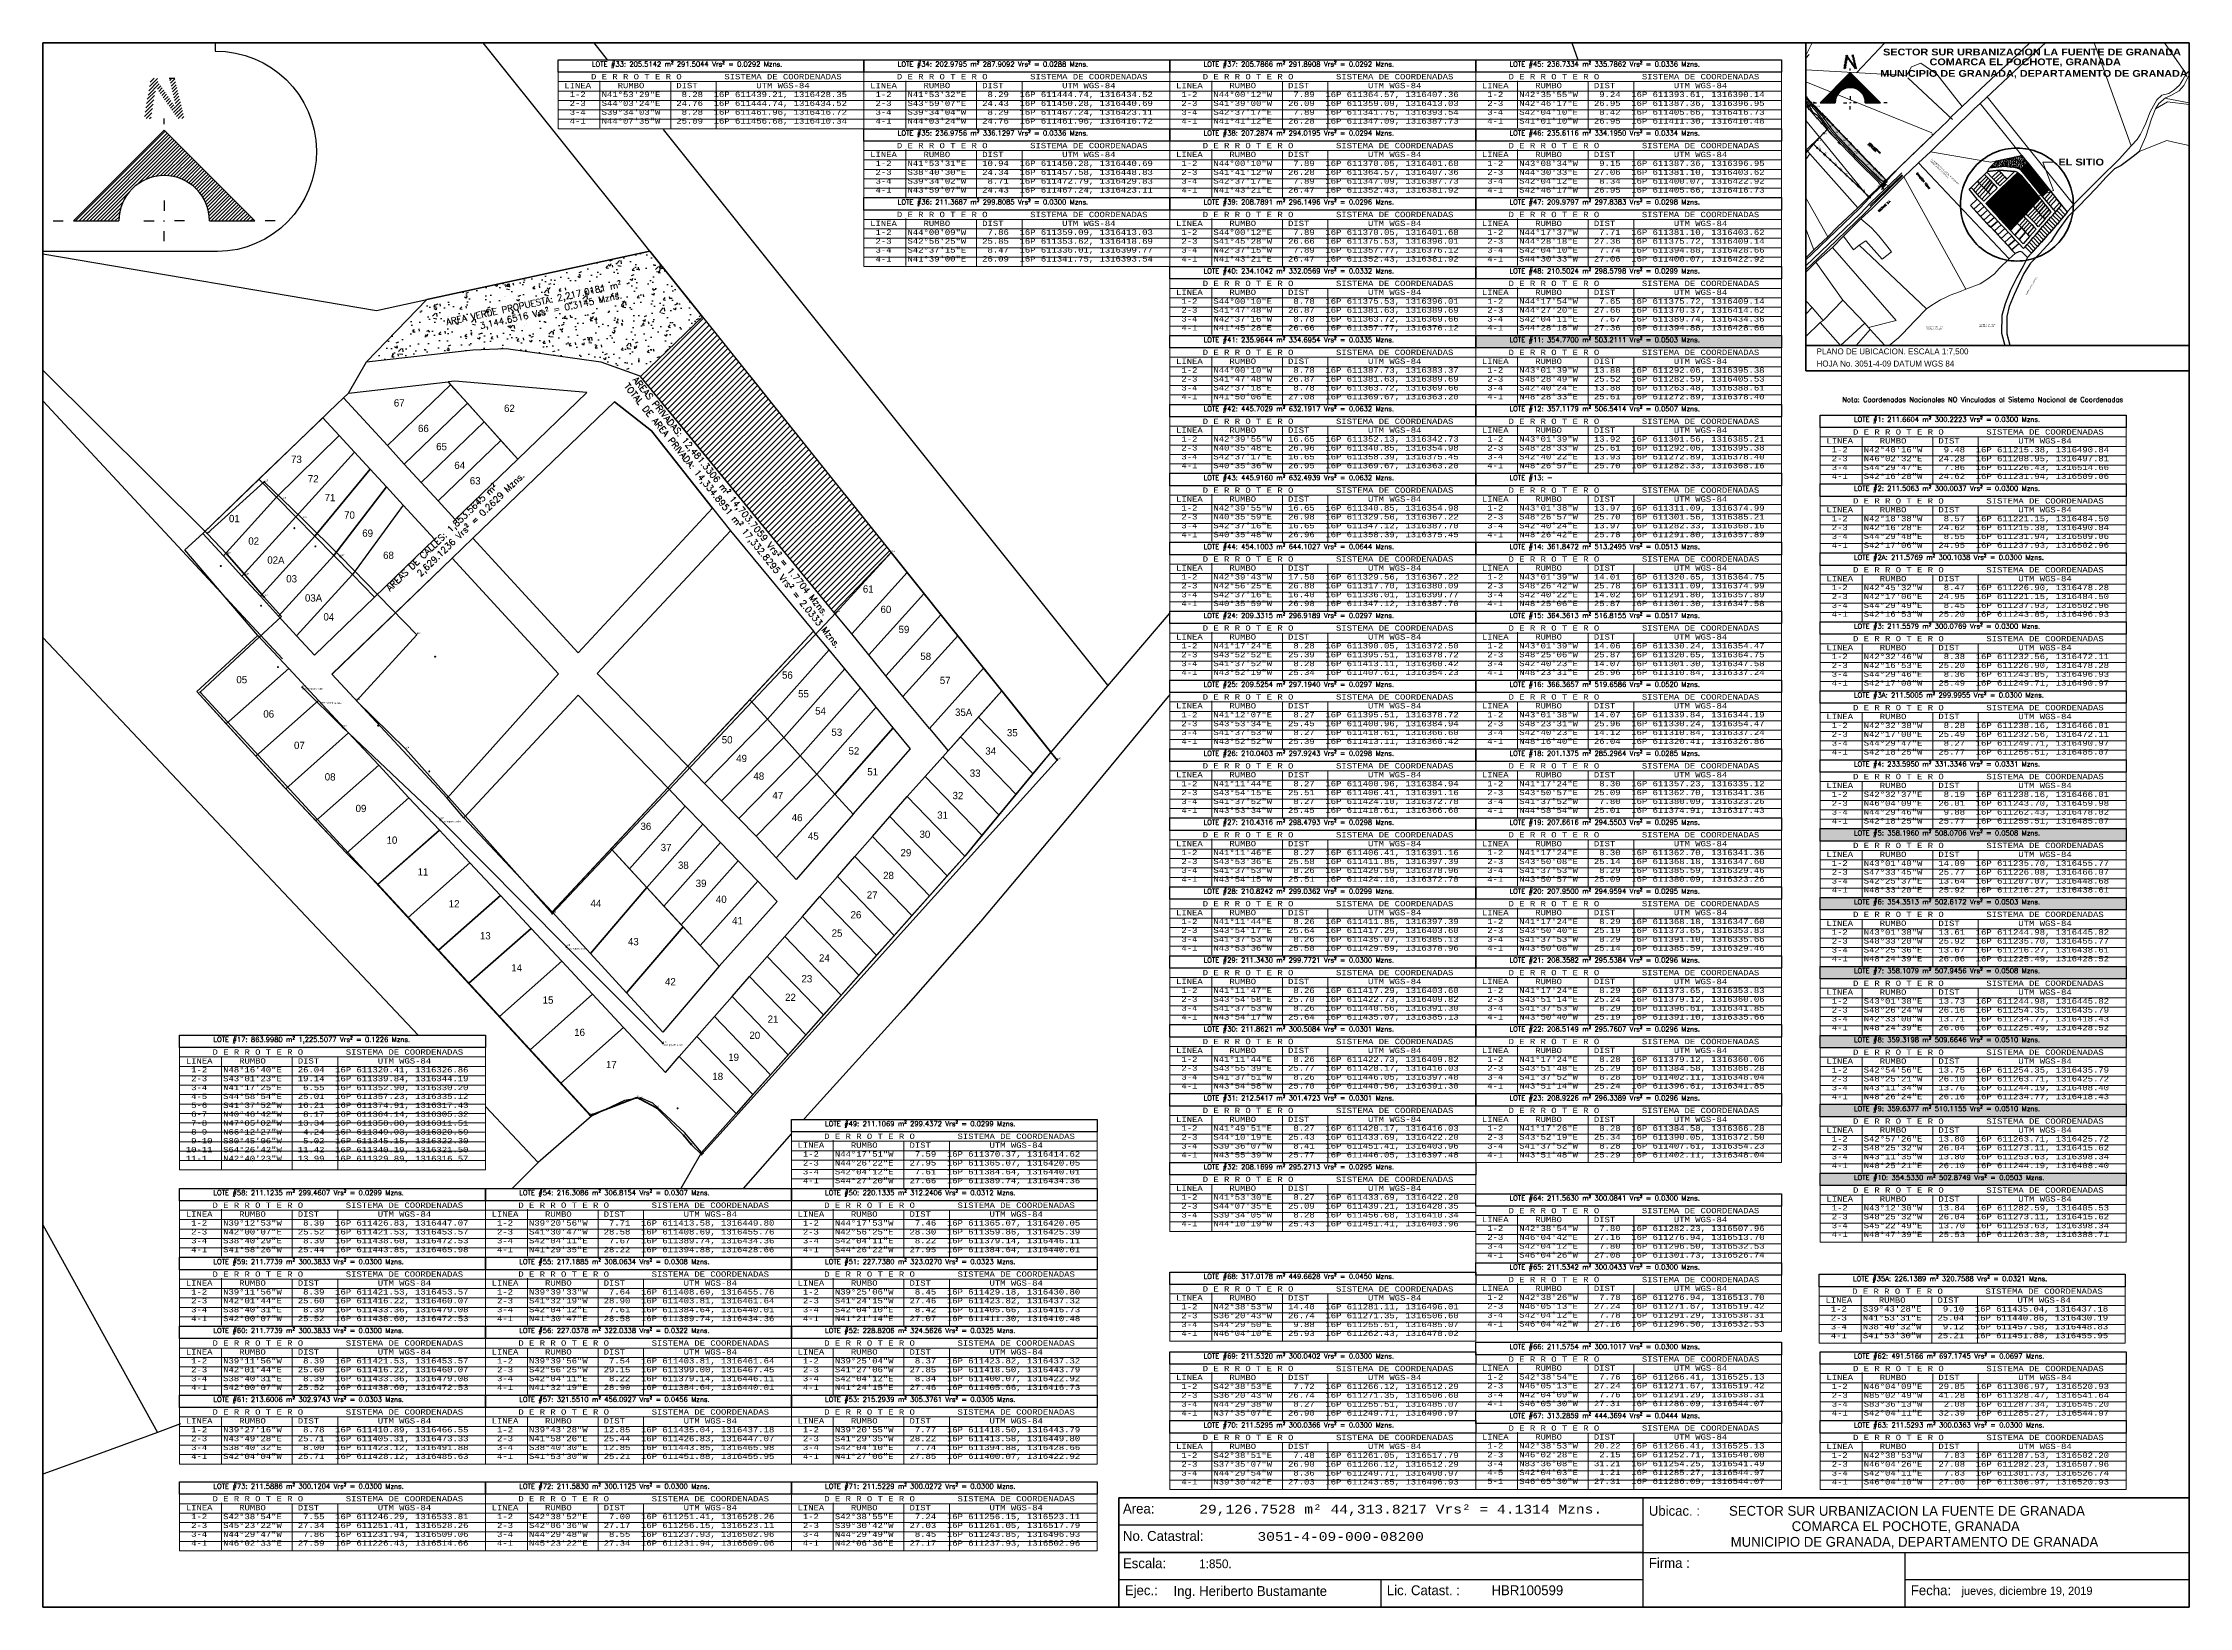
# Paper-space layout 'Plano Horizontal' of a CAD drawing. Header units: metres. Extents: x 31 to 817, y 8 to 581.
# The model-space entities are those that its viewports show. They can reach past a viewport. Long polylines and large blocks are cut down to what shows.
import ezdxf
from ezdxf import colors
from ezdxf.entities.mleader import LeaderData, LeaderLine
from ezdxf.enums import TextEntityAlignment as Align
from ezdxf.math import Vec2, Vec3

# ---------------------------------------------------------------- set-up
doc = ezdxf.new("R2010")
doc.units = ezdxf.units.M
doc.header["$PDMODE"] = 34
doc.header["$PDSIZE"] = 0.15
for name, pattern in [('DASHDOT2', [12.7, 6.35, -3.175, 0, -3.175]), ('HIDDEN', [0.375, 0.25, -0.125]), ('HIDDEN2', [4.7625, 3.175, -1.5875])]:
    doc.linetypes.add(name, pattern=pattern)
for name, color, linetype in [('2', 1, 'Continuous'), ('20', 7, 'Continuous'), ('3', 7, 'Continuous'), ('AREA PRIVADA-CALLE', 7, 'Continuous'), ('Cotas', 7, 'Continuous'), ('CVL_CUADCON_LIN', 8, 'Continuous'), ('DERROTERO', 7, 'Continuous'), ('EL VARILLAL', 7, 'Continuous'), ('Polígono', 7, 'Continuous'), ('RE-LOTIFICACION', 6, 'Continuous'), ('TEXTO-LOTE', 3, 'Continuous'), ('textos_terrenos colindantes', 4, 'Continuous')]:
    doc.layers.add(name, color=color, linetype=linetype)
for name, color, linetype, lineweight in [('20. poligonos', 201, 'Continuous', 0), ('26. edificios', 220, 'Continuous', 0), ('33. areas verdes', 72, 'Continuous', 0), ('36. centro calle', 253, 'DASHDOT2', 0), ('38. polilinea lotes', 31, 'Continuous', 0), ('6. calles', 1, 'Continuous', 0), ('cerco pegado a calle', 174, 'Continuous', 100), ('NIVEL DE TERRAZA', 8, 'HIDDEN2', 0), ('Point', 5, 'Continuous', 100), ('Point_Name', 1, 'Continuous', 100)]:
    doc.layers.add(name, color=color, linetype=linetype, lineweight=lineweight)
doc.layers.add('Ventana Grafica', color=1, linetype='Continuous', plot=False)
doc.styles.add('Annotative', font='romans.shx', dxfattribs={"height": 1.5})
doc.styles.add('Courier', font='cour.ttf')
doc.styles.add('Negrita', font='ariblk.ttf', dxfattribs={"height": 1.7})
doc.styles.add('RAC', font='RAC.SHX', dxfattribs={"height": 1.8})
doc.styles.add('Style-ENGINEERING', font='ENGINEERING.shx')
doc.styles.add('style1', font='romans.shx')

# ---------------------------------------------------------------- blocks, each defined once
blk = doc.blocks.new('Norte 3')
h = blk.add_hatch()
h.set_pattern_fill('JIS_WOOD', color=256, scale=0.059457)
h.set_pattern_definition([(45, (0.00622, -0.077503), (-0.0297287, 0.0297287), [])])
h.paths.add_polyline_path([(0.762, -1.254), (1.518, -1.254), (0.006, 0.258), (-1.505, -1.254), (-0.749, -1.254, -1)])
h.paths.add_polyline_path([(-0.328, 0.455), (-0.217, 0.455), (-0.13, 0.972), (0.229, 0.455), (0.341, 0.455), (0.181, 1.124), (0.09, 1.124), (0.209, 0.622), (-0.112, 1.084), (-0.105, 1.124), (-0.217, 1.124)])
for p, q in [((0.09, 1.124), (0.181, 1.124)), ((-1.505, -1.254), (0.006, 0.258)), ((1.518, -1.254), (0.006, 0.258)), ((0.006, -0.915), (0.006, -1.084)), ((-1.844, -1.254), (-1.675, -1.254)), ((-1.505, -1.254), (-0.749, -1.254)), ((-0.333, -1.254), (-0.163, -1.254)), ((0.006, -1.593), (0.006, -1.423)), ((0.345, -1.254), (0.176, -1.254)), ((0.762, -1.254), (1.518, -1.254)), ((1.857, -1.254), (1.687, -1.254))]:
    blk.add_line(p, q)
at = {"color": 7}
blk.add_line((0.006, 0.356), (0.006, 0.455), dxfattribs=at)
blk.add_arc((0.006, -1.254), 0.756, 0, 180)
blk.add_point((0.006, -1.254))
blk = doc.blocks.new('232')
at = {"layer": '33. areas verdes', "lineweight": 0}
h = blk.add_hatch(dxfattribs=at)
h.set_pattern_fill('AR-SAND', color=256, scale=0.900001, angle=0.43167, style=0)
h.set_pattern_definition([(37.93167, (603121.183, 1316989.973), (-0.0697575, 1.73366734), [0, -1.3680018, 0, -1.530002, 0, -1.46250193]), (7.93167, (603121.183, 1316989.973), (1.5736201, 2.5518628), [0, -0.738001, 0, -1.23300163, 0, -0.4725006]), (327.93167, (603120.076, 1316989.9646), (2.80261347, 0.0262087), [0, -0.4500006, 0, -1.62000214, 0, -2.1150028]), (317.93167, (603120.076, 1316989.9646), (2.6994896, 0.81027), [0, -0.2250003, 0, -1.0620014, 0, -1.2150016])])
h.paths.add_polyline_path([(606320.75, 1318210.89), (606326.27, 1318216.76), (606309, 1318233.71), (606278.42, 1318265.46), (606249.61, 1318295.39), (606219.92, 1318326.23), (606179.88, 1318367.82), (606148.11, 1318400.82), (606111.73, 1318438.88), (606079.79, 1318471.95), (606054.53, 1318498.02), (606054.65, 1318496.08), (606069.08, 1318481.01), (606097.89, 1318450.93), (606116.3, 1318431.7), (606120.23, 1318427.6), (606140.79, 1318404.67), (606141.11, 1318404.32), (606142.9, 1318402.32), (606146.39, 1318398.43), (606151.88, 1318392.3), (606152.94, 1318391.13), (606153.6, 1318390.39), (606155.36, 1318387.95), (606170.95, 1318366.27), (606175.05, 1318360.56), (606177.98, 1318356.49), (606178.74, 1318355.43), (606179.11, 1318354.93), (606179.56, 1318354.3), (606180.1, 1318353.54), (606180.87, 1318352.48), (606185.52, 1318347.05), (606195.85, 1318335), (606210.72, 1318319.33), (606211.89, 1318318.09), (606215.59, 1318314.2), (606220.06, 1318309.49), (606220.39, 1318309.7), (606229.38, 1318299.98), (606238.34, 1318290.28), (606244.24, 1318283.9), (606246.65, 1318281.29), (606255.55, 1318272.68), (606261.96, 1318266.5), (606269.97, 1318258.72), (606279.75, 1318249.06), (606295.62, 1318233.38), (606307.98, 1318221.18), (606312.54, 1318216.67)])
at = {"color": 7, "lineweight": 0}
for points in [[(606329.61, 1318213.5), (606365.04, 1318250.73), (606458.92, 1318341.6)], [(605980.87, 1317870.55), (606016.3, 1317907.78), (606125.3, 1318013.28), (606254.8, 1318137.28), (606283.8, 1318167.78)]]:
    blk.add_lwpolyline(points, dxfattribs=at)
at = {"layer": '20. poligonos', "lineweight": 0}
for p, q in [((606105.05, 1318445.87), (606054.53, 1318498.02)), ((606105.05, 1318445.87), (606148.11, 1318400.82)), ((606148.11, 1318400.82), (606179.88, 1318367.82)), ((606179.88, 1318367.82), (606278.42, 1318265.46)), ((606163.71, 1318355.27), (606163.71, 1318355.27)), ((606278.42, 1318265.46), (606309, 1318233.71)), ((606309, 1318233.71), (606326.27, 1318216.76)), ((606334.67, 1318199.54), (606371.44, 1318234.88)), ((606374.6, 1318227.39), (606301.02, 1318156.65)), ((606374.6, 1318227.39), (606301.02, 1318156.65)), ((606322.69, 1318188.36), (606286.29, 1318153.36))]:
    blk.add_line(p, q, dxfattribs=at)
for points in [[(605983.37, 1317856.13), (606018.79, 1317893.36), (606127.79, 1317998.86), (606257.29, 1318122.86), (606286.29, 1318153.36)], [(605998.09, 1317859.42), (606033.52, 1317896.65), (606142.52, 1318002.15), (606272.02, 1318126.15), (606301.02, 1318156.65)]]:
    blk.add_lwpolyline(points, dxfattribs=at)
at = {"layer": '26. edificios', "color": 1, "lineweight": 0}
for p, q in [((606326.2, 1318211.75), (606326.46, 1318212.01)), ((606326.46, 1318212.01), (606326.72, 1318211.74)), ((606328.27, 1318213.69), (606326.58, 1318211.89)), ((606328.22, 1318212.91), (606326.82, 1318211.42)), ((606330.25, 1318210.13), (606328.22, 1318212.91)), ((606330.97, 1318209.98), (606328.27, 1318213.69)), ((606324.09, 1318209.63), (606324.35, 1318209.88)), ((606324.09, 1318209.63), (606324.34, 1318209.36)), ((606324.34, 1318209.36), (606324.61, 1318209.62)), ((606324.35, 1318209.88), (606324.61, 1318209.62)), ((606324.37, 1318209.86), (606326.23, 1318211.73)), ((606324.48, 1318209.75), (606326.33, 1318211.62)), ((606324.48, 1318209.49), (606324.95, 1318209)), ((606324.58, 1318209.59), (606324.96, 1318209.21)), ((606327.11, 1318211.16), (606324.95, 1318209)), ((606326.89, 1318211.15), (606324.96, 1318209.21)), ((606326.2, 1318211.75), (606326.46, 1318211.49)), ((606326.46, 1318211.49), (606326.72, 1318211.74)), ((606326.49, 1318211.52), (606326.89, 1318211.15)), ((606326.6, 1318211.62), (606327.11, 1318211.16)), ((606328.03, 1318208.36), (606326.99, 1318211.04)), ((606328.21, 1318208.3), (606327.11, 1318211.16)), ((606328.03, 1318208.36), (606327.17, 1318207.84)), ((606328.08, 1318208.22), (606327.36, 1318207.77)), ((606330.25, 1318210.13), (606328.03, 1318208.77)), ((606330.97, 1318209.98), (606328.08, 1318208.22))]:
    blk.add_line(p, q, dxfattribs=at)
at = {"layer": '33. areas verdes', "lineweight": 0}
for points in [[(606320.75, 1318210.89), (606326.27, 1318216.76), (606309, 1318233.71), (606278.42, 1318265.46), (606249.61, 1318295.39), (606219.92, 1318326.23), (606179.88, 1318367.82), (606148.11, 1318400.82), (606111.73, 1318438.88), (606079.79, 1318471.95)], [(606097.89, 1318450.93), (606116.3, 1318431.7), (606120.23, 1318427.6), (606140.79, 1318404.67), (606141.11, 1318404.32), (606142.9, 1318402.32), (606146.39, 1318398.43), (606151.88, 1318392.3), (606152.94, 1318391.13), (606153.6, 1318390.39), (606155.36, 1318387.95), (606170.95, 1318366.27), (606175.05, 1318360.56), (606177.98, 1318356.49), (606178.74, 1318355.43), (606179.11, 1318354.93), (606179.56, 1318354.3), (606180.1, 1318353.54), (606180.87, 1318352.48), (606185.52, 1318347.05), (606195.85, 1318335), (606210.72, 1318319.33), (606211.89, 1318318.09), (606215.59, 1318314.2), (606220.06, 1318309.49), (606220.39, 1318309.7), (606229.38, 1318299.98), (606238.34, 1318290.28), (606244.24, 1318283.9), (606246.65, 1318281.29), (606255.55, 1318272.68), (606261.96, 1318266.5), (606269.97, 1318258.72), (606279.75, 1318249.06), (606295.62, 1318233.38), (606307.98, 1318221.18), (606312.54, 1318216.67), (606320.75, 1318210.89)]]:
    blk.add_lwpolyline(points, dxfattribs=at)
at = {"layer": '36. centro calle', "lineweight": 0}
for p, q in [((606122.26, 1318418.87), (606143.62, 1318395.43)), ((606143.62, 1318395.43), (606177.8, 1318349.77)), ((606177.8, 1318349.77), (606204.39, 1318319.92)), ((606204.39, 1318319.92), (606248.1, 1318273.87)), ((606248.1, 1318273.87), (606321.11, 1318201.56)), ((606372.54, 1318229.94), (606283.59, 1318144.42))]:
    blk.add_line(p, q, dxfattribs=at)
at = {"layer": '38. polilinea lotes', "lineweight": 0}
for p, q in [((606113.97, 1318421.41), (606113.9, 1318418.47)), ((606117, 1318418.23), (606124.46, 1318425.34)), ((606117, 1318418.23), (606124.46, 1318425.34)), ((606117.14, 1318418.08), (606124.6, 1318425.19)), ((606117.14, 1318418.08), (606124.6, 1318425.19)), ((606110.91, 1318418.51), (606113.9, 1318418.47)), ((606113.9, 1318418.47), (606114.45, 1318417.87)), ((606114.38, 1318414.9), (606114.45, 1318417.87)), ((606117.42, 1318417.79), (606114.45, 1318417.87))]:
    blk.add_line(p, q, dxfattribs=at)
for points in [[(606113.97, 1318421.41), (606117.42, 1318417.79), (606114.38, 1318414.9), (606110.93, 1318418.52)], [(606113.95, 1318420.57), (606116.57, 1318417.81), (606114.4, 1318415.74), (606111.78, 1318418.5)]]:
    blk.add_lwpolyline(points, close=True, dxfattribs=at)
at = {"layer": '6. calles', "lineweight": 0}
for p, q in [((606117.29, 1318559.52), (606079.18, 1318519.9)), ((606087.36, 1318536.28, 117.94), (606106.14, 1318559.05, 117.94)), ((606120.12, 1318427.5), (606054.55, 1318495.98)), ((606120.23, 1318427.6), (606054.65, 1318496.08)), ((606096.21, 1318439.51), (606118.87, 1318415.7)), ((606099.28, 1318437.18), (606119.37, 1318416.07)), ((606153.48, 1318390.29), (606120.12, 1318427.5)), ((606153.6, 1318390.39), (606120.23, 1318427.6)), ((606118.87, 1318415.7), (606124.63, 1318404.72)), ((606119.37, 1318416.07), (606125.18, 1318405.01)), ((606124.65, 1318404.69), (606126.29, 1318401.92)), ((606125.18, 1318405.01), (606126.79, 1318402.29)), ((606126.29, 1318401.92), (606127.95, 1318400.12)), ((606126.79, 1318402.29), (606128.35, 1318400.6)), ((606127.95, 1318400.12), (606139.59, 1318392.85)), ((606128.35, 1318400.6), (606140, 1318393.33)), ((606139.59, 1318392.85), (606143.96, 1318387.96)), ((606140, 1318393.33), (606144.44, 1318388.36)), ((606143.96, 1318387.96), (606153.44, 1318375.49)), ((606144.44, 1318388.36), (606153.93, 1318375.86)), ((606180.75, 1318352.39), (606153.48, 1318390.29)), ((606180.87, 1318352.48), (606153.6, 1318390.39)), ((606153.44, 1318375.49), (606168.11, 1318355.02)), ((606153.93, 1318375.86), (606168.65, 1318355.32)), ((606168.11, 1318355.02), (606171.1, 1318347.98)), ((606168.65, 1318355.32), (606171.63, 1318348.32)), ((606180.75, 1318352.39), (606195.74, 1318334.9)), ((606180.86, 1318352.49), (606195.85, 1318335)), ((606197.2, 1318320.83), (606171.1, 1318347.98)), ((606197.65, 1318321.26), (606171.63, 1318348.32)), ((606219.93, 1318309.4), (606195.74, 1318334.9)), ((606220.06, 1318309.49), (606195.85, 1318335)), ((606195.9, 1318319.54), (606202.69, 1318312.61)), ((606203.96, 1318313.89), (606197.2, 1318320.83)), ((606197.65, 1318321.26), (606204.44, 1318314.27)), ((606202.69, 1318312.61), (606203.96, 1318313.89)), ((606253.14, 1318262.31), (606204, 1318313.84)), ((606253.58, 1318262.74), (606204.44, 1318314.27)), ((606220.39, 1318309.7), (606219.93, 1318309.4)), ((606219.93, 1318309.4), (606246.25, 1318280.92)), ((606220.39, 1318309.7), (606246.65, 1318281.29)), ((606246.25, 1318280.92), (606268.21, 1318259.7)), ((606246.63, 1318281.31), (606268.58, 1318260.09)), ((606253.15, 1318262.3), (606306.13, 1318210.11)), ((606253.58, 1318262.74), (606306.6, 1318210.51)), ((606268.21, 1318259.7), (606312.19, 1318216.25)), ((606268.59, 1318260.09), (606312.54, 1318216.67)), ((606312.19, 1318216.25), (606323.07, 1318208.6)), ((606312.54, 1318216.67), (606323.31, 1318209.09)), ((606306.13, 1318210.11), (606314.28, 1318198.53)), ((606306.6, 1318210.51), (606314.75, 1318198.94)), ((606325.65, 1318205.56), (606316.83, 1318197.04)), ((606323.07, 1318208.6), (606327.19, 1318207.26)), ((606325.65, 1318205.56), (606327.09, 1318204.2)), ((606327.36, 1318207.77), (606327.19, 1318207.26)), ((606314.28, 1318198.53), (606316.41, 1318196.58)), ((606314.75, 1318198.94), (606316.83, 1318197.04)), ((606318.21, 1318195.72), (606327.09, 1318204.2)), ((606328.46, 1318202.88), (606319.68, 1318193.98)), ((606334.67, 1318199.54), (606322.69, 1318188.36)), ((606327.09, 1318204.2), (606328.46, 1318202.88)), ((606328.46, 1318202.88), (606334.67, 1318199.54)), ((606316.01, 1318189.2), (606319.56, 1318194.07)), ((606316.14, 1318189.11), (606319.68, 1318193.98)), ((606318.21, 1318195.72), (606319.68, 1318193.98)), ((606319.68, 1318193.98), (606322.69, 1318188.36))]:
    blk.add_line(p, q, dxfattribs=at)
at = {"layer": '6. calles', "color": 1, "lineweight": 0}
blk.add_line((606323.31, 1318209.09), (606327.36, 1318207.77), dxfattribs=at)
at = {"layer": '6. calles', "lineweight": 0}
blk.add_lwpolyline([(606316.83, 1318197.04), (606318.02, 1318195.89)], dxfattribs=at)
blk.add_arc((606318.96, 1318200.3), 4.51, 235.56384, 258.00236, dxfattribs=at)
at = {"layer": 'Cotas', "linetype": 'HIDDEN', "lineweight": 0, "ltscale": 20}
blk.add_lwpolyline([(606128.9, 1318313.87), (606119.86, 1318303.15), (606103.55, 1318283.79), (606070.92, 1318245.05), (606054.49, 1318278.92), (606047.04, 1318294.76), (606039.63, 1318310.62), (606032.26, 1318326.5), (606025.28, 1318342.56), (606018.3, 1318358.63), (606011.26, 1318374.67), (606004.17, 1318390.68), (605997, 1318406.66), (605982.83, 1318439.67)], dxfattribs=at)
at = {"layer": 'NIVEL DE TERRAZA', "color": 8, "linetype": 'DASHDOT2', "lineweight": 0}
blk.add_line((606044.2, 1318500.58), (606122.26, 1318418.87), dxfattribs=at)
at = {"layer": 'Polígono', "lineweight": 0}
for points in [[(606109.1, 1318443.15), (606104.05, 1318448.28)], [(606121.6, 1318428.9), (606111.14, 1318440.94)], [(606134.14, 1318417.09), (606123.69, 1318426.75)], [(606104.01, 1318423.8), (606116.05, 1318410.78)], [(606152.24, 1318398.44), (606136.29, 1318414.99)], [(606118.06, 1318408.56), (606138.52, 1318385.54)], [(606160.85, 1318389.42), (606154.31, 1318396.27)], [(606164.93, 1318385.15), (606162.92, 1318387.25)], [(606140.51, 1318383.29), (606150.53, 1318371.88)], [(606181.78, 1318367.56), (606167, 1318382.98)], [(606152.51, 1318369.62), (606165.23, 1318355.05)], [(606197.65, 1318350.92), (606183.85, 1318365.39)], [(606165.19, 1318352.82), (606158.02, 1318345.07)], [(606165.19, 1318352.82), (606158.02, 1318345.07)], [(606170.51, 1318349.36), (606168.69, 1318353.64)], [(606218.66, 1318329.06), (606199.72, 1318348.75)], [(606155.96, 1318342.88), (606140.68, 1318326.78)], [(606155.96, 1318342.88), (606140.68, 1318326.78)], [(606231.06, 1318316.18), (606220.74, 1318326.9)], [(606138.64, 1318324.58), (606129.91, 1318314.98)], [(606138.64, 1318324.58), (606129.91, 1318314.98)], [(606129.95, 1318312.81), (606137.91, 1318304.77)], [(606129.95, 1318312.81), (606137.91, 1318304.77)], [(606248.09, 1318298.44), (606233.13, 1318314.02)], [(606140.11, 1318302.73), (606145.71, 1318297.93)], [(606140.11, 1318302.73), (606145.71, 1318297.93)], [(606148.35, 1318296.96), (606145.35, 1318296.96)], [(606147.95, 1318295.94), (606145.75, 1318297.98)], [(606147.95, 1318295.94), (606157.09, 1318287.48)], [(606252.27, 1318294.12), (606250.17, 1318296.28)], [(606159.29, 1318285.43), (606159.97, 1318284.78)], [(606159.29, 1318285.43), (606282.71, 1318168.81)], [(606281.45, 1318263.82), (606254.36, 1318291.96)], [(606162.15, 1318282.72), (606174.32, 1318271.22)], [(606176.5, 1318269.16), (606188.95, 1318257.4)], [(606296.75, 1318247.9), (606283.53, 1318261.66)], [(606191.13, 1318255.34), (606203.89, 1318243.28)], [(606308.12, 1318236.16), (606298.83, 1318245.74)], [(606206.07, 1318241.22), (606219.17, 1318228.84)], [(606313.5, 1318230.52), (606310.19, 1318233.99)], [(606221.35, 1318226.78), (606234.68, 1318214.19)], [(606328.58, 1318214.59), (606315.56, 1318228.34)], [(606236.86, 1318212.13), (606250.34, 1318199.4)], [(606316.16, 1318200.38), (606328.54, 1318212.45)], [(606313.35, 1318199.39), (606315.39, 1318197.52)], [(606252.52, 1318197.34), (606266.15, 1318184.46)], [(606284.85, 1318168.85), (606314.03, 1318198.27)], [(606284.86, 1318168.84), (606313.39, 1318197.32)], [(606268.33, 1318182.4), (606282.71, 1318168.81)]]:
    blk.add_lwpolyline(points, dxfattribs=at)
for centre in [(606103, 1318449.35), (606110.15, 1318442.08), (606102.99, 1318424.9), (606122.59, 1318427.76), (606135.25, 1318416.07), (606117.07, 1318409.68), (606153.28, 1318397.36), (606139.52, 1318384.42), (606161.88, 1318388.33), (606165.97, 1318384.06), (606151.52, 1318370.75), (606182.82, 1318366.48), (606166.21, 1318353.92), (606166.21, 1318353.92), (606157, 1318343.97), (606157, 1318343.97), (606198.68, 1318349.83), (606139.65, 1318325.69), (606139.65, 1318325.69), (606219.7, 1318327.98), (606128.9, 1318313.87), (606128.9, 1318313.87), (606232.1, 1318315.1), (606138.97, 1318303.71), (606138.97, 1318303.71), (606249.13, 1318297.36), (606146.85, 1318296.96), (606146.85, 1318296.96), (606146.85, 1318296.96), (606146.85, 1318296.96), (606253.32, 1318293.05), (606158.19, 1318286.46), (606158.19, 1318286.46), (606161.06, 1318283.75), (606161.06, 1318283.75), (606175.41, 1318270.19), (606175.41, 1318270.19), (606282.49, 1318262.74), (606190.04, 1318256.37), (606190.04, 1318256.37), (606297.78, 1318246.81), (606204.98, 1318242.25), (606204.98, 1318242.25), (606309.16, 1318235.08), (606220.26, 1318227.81), (606220.26, 1318227.81), (606314.53, 1318229.43), (606235.77, 1318213.16), (606235.77, 1318213.16), (606329.61, 1318213.5), (606251.43, 1318198.37), (606251.43, 1318198.37), (606314.46, 1318198.37), (606315.08, 1318199.33), (606267.24, 1318183.43), (606267.24, 1318183.43), (606283.8, 1318167.78), (606283.8, 1318167.78)]:
    blk.add_circle(centre, 1.5, dxfattribs=at)
for p in [(606103, 1318449.35), (606110.15, 1318442.08), (606122.59, 1318427.76), (606102.99, 1318424.9), (606135.25, 1318416.07), (606117.07, 1318409.68), (606153.28, 1318397.36), (606161.88, 1318388.33), (606139.52, 1318384.42), (606165.97, 1318384.06), (606151.52, 1318370.75), (606182.82, 1318366.48), (606166.21, 1318353.92), (606166.21, 1318353.92), (606198.68, 1318349.83), (606157, 1318343.97), (606157, 1318343.97), (606139.65, 1318325.69), (606139.65, 1318325.69), (606219.7, 1318327.98), (606128.9, 1318313.87), (606128.9, 1318313.87), (606232.1, 1318315.1), (606138.97, 1318303.71), (606138.97, 1318303.71), (606146.85, 1318296.96), (606146.85, 1318296.96), (606146.85, 1318296.96), (606146.85, 1318296.96), (606249.13, 1318297.36), (606253.32, 1318293.05), (606158.19, 1318286.46), (606158.19, 1318286.46), (606161.06, 1318283.75), (606161.06, 1318283.75), (606175.41, 1318270.19), (606175.41, 1318270.19), (606282.49, 1318262.74), (606190.04, 1318256.37), (606190.04, 1318256.37), (606297.78, 1318246.81), (606204.98, 1318242.25), (606204.98, 1318242.25), (606309.16, 1318235.08), (606220.26, 1318227.81), (606220.26, 1318227.81), (606314.53, 1318229.43), (606235.77, 1318213.16), (606235.77, 1318213.16), (606329.61, 1318213.5), (606314.28, 1318198.53), (606315.08, 1318199.33), (606251.43, 1318198.37), (606251.43, 1318198.37), (606314.46, 1318198.37), (606267.24, 1318183.43), (606267.24, 1318183.43), (606283.8, 1318167.78), (606283.8, 1318167.78)]:
    blk.add_point(p, dxfattribs=at)
at = {"color": 7, "lineweight": 0, "style": 'style1'}
for s, p in [('(HOY EMAGSA)', (606277.94, 1318313.09)), ('ANTIGUA PRODEMASA', (606281.31, 1318316.59))]:
    blk.add_text(s, height=3, rotation=316.08259, dxfattribs=at).set_placement(p)
at = {"layer": 'Cotas', "lineweight": 0, "ltscale": 2}
for s, rotation, p in [('URBANIZACION PUENTES DE GRANADA', 316.87543, (606452.69, 1318271.63)), ('(ANTES HORACIO SEVILLA)', 316.87543, (606448.31, 1318267.03)), ('GUADALUPE CASTILLO', 58.83044, (606713.54, 1317898.65))]:
    blk.add_text(s, height=3.75, rotation=rotation, dxfattribs=at).set_placement(p)
for s, p in [('BAYARDO GUILLERMO', (606583.04, 1317817.36)), ('BAYARDO GUILLERMO', (606438.64, 1317810.79)), ('ARGÜELLO GUILLEN', (606583.04, 1317812.36)), ('ARGÜELLO GUILLEN', (606438.64, 1317805.79))]:
    blk.add_text(s, height=3, dxfattribs=at).set_placement(p)
at = {"layer": 'Polígono', "lineweight": 0}
for s, p in [('811', (606107.95, 1318440.04)), ('810', (606134.38, 1318431.81)), ('809', (606147.14, 1318419.96)), ('808', (606151.11, 1318395.28)), ('807', (606159.71, 1318386.26)), ('806', (606163.8, 1318381.99)), ('805', (606180.65, 1318364.41)), ('804', (606196.52, 1318347.76)), ('803', (606217.54, 1318325.9)), ('802', (606229.93, 1318313.02)), ('716', (606126.72, 1318311.81)), ('801', (606246.97, 1318295.27)), ('800', (606251.16, 1318290.96)), ('799', (606280.33, 1318260.66)), ('798', (606295.63, 1318244.73)), ('797', (606307, 1318233.01)), ('796', (606312.35, 1318227.36)), ('765', (606327.23, 1318199.78))]:
    blk.add_text(s, height=3, dxfattribs=at).set_placement(p, align=Align.TOP_RIGHT)
for s, p in [('990', (606105.15, 1318426.99)), ('991', (606119.29, 1318411.7)), ('992', (606141.77, 1318386.41)), ('993', (606153.78, 1318372.73)), ('723', (606159.18, 1318341.92)), ('724', (606141.85, 1318323.64))]:
    blk.add_text(s, height=3, dxfattribs=at).set_placement(p, align=Align.MIDDLE_LEFT)
blk.add_text('721', height=3, dxfattribs=at).set_placement((606167.16, 1318352.17), align=Align.TOP_CENTER)
for s, p in [('717', (606141.01, 1318305.91)), ('727', (606160.24, 1318288.65))]:
    blk.add_text(s, height=3, dxfattribs=at).set_placement(p, align=Align.BOTTOM_LEFT)
for s, p in [('718', (606146.77, 1318299.96)), ('728', (606161.05, 1318286.75)), ('732', (606175.4, 1318273.19)), ('736', (606190.03, 1318259.37)), ('741', (606204.97, 1318245.25)), ('747', (606220.25, 1318230.81)), ('749', (606235.76, 1318216.16)), ('757', (606251.42, 1318201.37)), ('759', (606267.22, 1318186.43)), ('763', (606283.76, 1318170.78))]:
    blk.add_text(s, height=3, dxfattribs=at).set_placement(p, align=Align.BOTTOM_CENTER)
for s, p in [('795', (606326.61, 1318213.56)), ('764', (606311.46, 1318198.31))]:
    blk.add_text(s, height=3, dxfattribs=at).set_placement(p, align=Align.MIDDLE_RIGHT)
at = {"layer": 'textos_terrenos colindantes', "color": 0, "lineweight": 0, "style": 'style1'}
for s, rotation, p in [('ANGEL MEDRANO', 128.99668, (606449.82, 1318192.92)), ('RECTINIC S.A.', 42.82529, (606309.22, 1318127.21))]:
    blk.add_text(s, height=5, rotation=rotation, dxfattribs=at).set_placement(p)

msp = doc.modelspace()

# ---------------------------------------------------------------- hatches: boundary and pattern name
at = {"layer": 'AREA PRIVADA-CALLE'}
h = msp.add_hatch(dxfattribs=at)
h.set_pattern_fill('ANSI31', color=4, scale=0.42)
h.paths.add_polyline_path([(611345.13506, 1316546.60696), (611364.43085, 1316565.19737), (611423.11854, 1316491.87798), (611405.31209, 1316473.32552), (611358.37262, 1316530.71403)])
at = {"layer": 'Cotas'}
h = msp.add_hatch(dxfattribs=at)
h.set_pattern_fill('AR-CONC', color=2, scale=0.0445)
h.paths.add_polyline_path([(611259.95262, 1316551.24003), (611293.04062, 1316554.95003), (611303.37762, 1316555.35003), (611332.80262, 1316551.25103), (611344.90262, 1316546.88603), (611345.13506, 1316546.60696), (611364.43085, 1316565.19737), (611348.05072, 1316585.6613), (611278.68062, 1316570.58103)])
h = msp.add_hatch(dxfattribs=at)
h.set_pattern_fill('AR-CONC', color=2, scale=0.0445)
h.set_pattern_definition([(50, (4483.147, 0.279), (8.10721777, -0.709289306), [0.847725, -9.324975]), (355, (4483.147, 0.279), (-1.568332253, 8.502029613), [0.67818, -7.460005996]), (100.4514447, (4483.823, 0.22), (6.538885496, 7.79273996), [0.72045539, -7.925015885]), (46.1842, (4483.147, 2.54), (12.06301732, -1.87088359), [1.2715875, -13.9874625]), (96.6355576, (4484.153, 2.384), (10.56448397, 11.01046254), [1.08068353, -11.88753456]), (351.1841512, (4483.147, 2.54), (10.56448397, 11.01046254), [1.01726853, -11.18995807]), (21, (4484.2776, 1.9745), (6.74684041, -4.55080132), [0.847725, -9.324975]), (326, (4484.2776, 1.9745), (2.75019026, 8.196364492), [0.67818, -7.45998]), (71.451445, (4484.84, 1.595), (9.49703066, 3.645563215), [0.72045539, -7.925002223]), (37.5, (4483.1473, 0.279), (0.1374428447, 3.76269923), [0, -7.369556, 0, -7.57301, 0, -7.4882375]), (7.5, (4483.1473, 0.279), (2.973474982, 4.458035579), [0, -4.317746, 0, -7.200011, 0, -2.8540075]), (327.5, (4480.6267, 0.279), (6.033781485, -0.2549291077), [0, -2.82575, 0, -8.81634, 0, -11.698605]), (317.5, (4479.4964, 0.279), (6.591748572, 1.131478851), [0, -3.673475, 0, -5.854954, 0, -8.307705])])
h.paths.add_polyline_path([(615743.09988, 1316551.5191), (615776.18788, 1316555.2291), (615786.52488, 1316555.6291), (615815.94988, 1316551.5301), (615828.04988, 1316547.1651), (615828.28233, 1316546.88603), (615847.57812, 1316565.47644), (615831.19799, 1316585.94038), (615761.82788, 1316570.8601)])
at = {"layer": 'Cotas', "true_color": 0x58ba48}
h = msp.add_hatch(color=85, dxfattribs=at)
h.dxf.hatch_style = 1
h.paths.add_polyline_path([(611700.19433, 1316559.39868), (611605.02753, 1316559.39868), (611605.02753, 1316555.52853), (611700.19433, 1316555.52853)])
h.paths.add_polyline_path([(611615.15131, 1316556.00095), (611683.93014, 1316556.00095), (611683.93014, 1316559.2072), (611615.15131, 1316559.2072)], flags=24)
at = {"layer": 'Cotas', "true_color": 0xf7f281}
h = msp.add_hatch(dxfattribs=at)
h.set_pattern_fill('ANSI31', color=51, scale=0.42)
h.set_pattern_definition([(45, (4483.3797, 0), (-0.9429268927, 0.9429268927), [])])
h.paths.add_polyline_path([(615769.90129, 1316490.13614), (615776.32225, 1316496.32237), (615809.11995, 1316460.71518), (615850.96185, 1316505.66148), (615856.54433, 1316498.60203), (615815.02433, 1316454.30503), (615843.23905, 1316425.39004), (615837.00191, 1316418.68755), (615809.13605, 1316447.5405), (615773.59033, 1316409.41203), (615768.36943, 1316415.44471), (615803.02824, 1316454.17151)])
at = {"layer": 'Cotas', "true_color": 0x58ba48}
h = msp.add_hatch(color=85, dxfattribs=at)
h.dxf.hatch_style = 1
h.paths.add_polyline_path([(611807.37303, 1316406.02049), (611712.20623, 1316406.02049), (611712.20623, 1316402.15035), (611807.37303, 1316402.15035)])
h.paths.add_polyline_path([(611722.33001, 1316402.62276), (611789.64312, 1316402.62276), (611789.64312, 1316405.82902), (611722.33001, 1316405.82902)], flags=24)
h = msp.add_hatch(color=85, dxfattribs=at)
h.dxf.hatch_style = 1
h.paths.add_polyline_path([(611807.37303, 1316384.58413), (611712.20623, 1316384.58413), (611712.20623, 1316380.71399), (611807.37303, 1316380.71399)])
h.paths.add_polyline_path([(611722.33001, 1316381.1864), (611789.64312, 1316381.1864), (611789.64312, 1316384.39266), (611722.33001, 1316384.39266)], flags=24)
h = msp.add_hatch(color=85, dxfattribs=at)
h.dxf.hatch_style = 1
h.paths.add_polyline_path([(611807.37303, 1316363.14777), (611712.20623, 1316363.14777), (611712.20623, 1316359.27763), (611807.37303, 1316359.27763)])
h.paths.add_polyline_path([(611722.33001, 1316359.75004), (611789.64312, 1316359.75004), (611789.64312, 1316362.9563), (611722.33001, 1316362.9563)], flags=24)
h = msp.add_hatch(color=85, dxfattribs=at)
h.dxf.hatch_style = 1
h.paths.add_polyline_path([(611807.37303, 1316341.7114), (611712.20623, 1316341.7114), (611712.20623, 1316337.84126), (611807.37303, 1316337.84126)])
h.paths.add_polyline_path([(611722.33001, 1316338.31367), (611789.64312, 1316338.31367), (611789.64312, 1316341.51993), (611722.33001, 1316341.51993)], flags=24)
h = msp.add_hatch(color=85, dxfattribs=at)
h.dxf.hatch_style = 1
h.paths.add_polyline_path([(611807.37303, 1316320.27504), (611712.20623, 1316320.27504), (611712.20623, 1316316.4049), (611807.37303, 1316316.4049)])
h.paths.add_polyline_path([(611722.33001, 1316316.87731), (611789.64312, 1316316.87731), (611789.64312, 1316320.08357), (611722.33001, 1316320.08357)], flags=24)
h = msp.add_hatch(color=85, dxfattribs=at)
h.dxf.hatch_style = 1
h.paths.add_polyline_path([(611807.37303, 1316298.83868), (611712.20623, 1316298.83868), (611712.20623, 1316294.96853), (611807.37303, 1316294.96853)])
h.paths.add_polyline_path([(611722.33001, 1316295.44095), (611791.10884, 1316295.44095), (611791.10884, 1316298.64721), (611722.33001, 1316298.64721)], flags=24)
at = {"layer": 'EL VARILLAL'}
h = msp.add_hatch(dxfattribs=at)
h.set_pattern_fill('ANSI31', color=4, scale=0.42)
h.paths.add_polyline_path([(615828.53367, 1316546.62516), (615847.81057, 1316565.19737), (615906.49826, 1316491.87798), (615888.69181, 1316473.32552), (615841.75233, 1316530.71403)])
h = msp.add_hatch(dxfattribs=at)
h.set_pattern_fill('ANSI31', color=4, scale=0.42)
h.paths.add_polyline_path([(615809.11995, 1316460.71518), (615850.96185, 1316505.66148), (615831.94233, 1316529.71303), (615820.40333, 1316538.79203), (615776.32225, 1316496.32237)])
h.paths.add_polyline_path([(615809.13605, 1316447.5405), (615773.59033, 1316409.41203), (615801.08233, 1316380.08803), (615837.00191, 1316418.68755)])
h.paths.add_polyline_path([(615815.02433, 1316454.30503), (615856.54433, 1316498.60203), (615882.37703, 1316467.44809), (615843.23905, 1316425.39004)])
edge = h.paths.add_edge_path()
edge.add_line((615732.55601, 1316454.00777), (615769.90129, 1316490.13614))
edge.add_line((615769.90129, 1316490.13614), (615803.02824, 1316454.17151))
edge.add_line((615803.02824, 1316454.17151), (615768.36943, 1316415.44471))
edge.add_line((615768.36943, 1316415.44471), (615732.48333, 1316454.08603))

# ---------------------------------------------------------------- linework, layer by layer
at = {"color": 3, "lineweight": 50, "elevation": 5.55727}
for points in [[(611081.97481, 1316633.10446), (611076.72659, 1316629.16764), (611106.46591, 1316595.7878), (611233.79807, 1316458.86572)], [(611081.97481, 1316633.10446), (611109.71474, 1316597.87316), (611210.32629, 1316497.75716)]]:
    msp.add_lwpolyline(points, dxfattribs=at)
for points in [[(611250.80761, 1316538.17021), (611254.25462, 1316541.49403), (611259.95262, 1316551.24003), (611278.68062, 1316570.58103), (611348.05072, 1316585.6613), (611362.35009, 1316567.7969), (611423.03931, 1316491.97697), (611472.78683, 1316429.82667), (611446.14162, 1316397.58103), (611364.13662, 1316305.31803), (611358.79762, 1316311.50803), (611349.02862, 1316320.59103), (611345.14562, 1316322.30303), (611340.18962, 1316321.49603), (611329.88962, 1316316.57103), (611263.38262, 1316388.71203), (611253.63094, 1316398.33509), (611232.85562, 1316420.46403), (611207.06662, 1316448.68003), (611226.08162, 1316466.06603), (611203.34262, 1316492.68003), (611208.95162, 1316497.81003)], [(611235.69496, 1316455.76685), (611226.08162, 1316466.06603), (611207.06662, 1316448.68003), (611216.2679, 1316438.61281)], [(615917.06928, 1316422.19594), (615922.58517, 1316428.35858), (615940.06348, 1316410.33899), (615934.78922, 1316403.95615)]]:
    msp.add_lwpolyline(points, close=True)
at = {"color": 7}
for points in [[(611259.95262, 1316551.24003), (611293.04062, 1316554.95003), (611303.37762, 1316555.35003), (611332.80262, 1316551.25103), (611344.90262, 1316546.88603), (611345.13506, 1316546.60696), (611364.43085, 1316565.19737), (611348.05072, 1316585.6613), (611278.68062, 1316570.58103)], [(611345.13506, 1316546.60696), (611364.43085, 1316565.19737), (611423.11854, 1316491.87798), (611405.31341, 1316473.3269)], [(611292.94253, 1316496.32237), (611337.02362, 1316538.79203), (611348.56262, 1316529.71303), (611367.58213, 1316505.66148), (611325.74024, 1316460.71518)], [(611215.37705, 1316490.83979), (611208.95162, 1316497.81003), (611226.42963, 1316514.66343), (611231.93844, 1316509.05695)], [(611221.14592, 1316484.50221), (611215.37705, 1316490.83979), (611231.93844, 1316509.05695), (611237.93084, 1316502.95829)], [(611226.89633, 1316478.28339), (611221.14592, 1316484.50221), (611237.93084, 1316502.95829), (611243.85315, 1316496.93096)], [(615769.90129, 1316490.13614), (615776.32225, 1316496.32237), (615809.11995, 1316460.71518), (615850.96185, 1316505.66148), (615856.54433, 1316498.60203), (615815.02433, 1316454.30503), (615843.23905, 1316425.39004), (615837.00191, 1316418.68755), (615809.13605, 1316447.5405), (615773.59033, 1316409.41203), (615768.36943, 1316415.44471), (615803.02824, 1316454.17151)], [(611232.56275, 1316472.10956), (611226.89633, 1316478.28339), (611243.85315, 1316496.93096), (611249.71239, 1316490.96783)], [(611373.16462, 1316498.60203), (611398.99731, 1316467.44809), (611359.85933, 1316425.39004), (611331.64462, 1316454.30503)], [(611238.1613, 1316466.00918), (611232.56275, 1316472.10956), (611249.71239, 1316490.96783), (611255.50855, 1316485.06889)], [(611249.10362, 1316454.08603), (611286.52158, 1316490.13614), (611319.64853, 1316454.17151), (611284.98971, 1316415.44471)], [(611410.89275, 1316466.54757), (611405.31341, 1316473.3269), (611423.11854, 1316491.87798), (611428.11778, 1316485.63237)], [(611416.22324, 1316460.06852), (611410.89275, 1316466.54757), (611428.11778, 1316485.63237), (611433.36072, 1316479.08228)], [(611421.5258, 1316453.56661), (611416.22324, 1316460.06852), (611433.36072, 1316479.08228), (611438.60366, 1316472.5322)], [(611426.83019, 1316447.06618), (611421.5258, 1316453.56661), (611438.60366, 1316472.5322), (611443.84661, 1316465.98211)], [(611403.81138, 1316461.64239), (611398.99731, 1316467.44809), (611379.13833, 1316446.10743), (611384.64434, 1316440.00733)], [(611435.0426, 1316437.18292), (611426.83019, 1316447.06618), (611443.84661, 1316465.98211), (611451.87662, 1316455.95009)], [(611244.9799, 1316445.8195), (611235.69496, 1316455.76685), (611216.2679, 1316438.61281), (611225.49034, 1316428.52245)], [(611408.68741, 1316455.76073), (611403.81138, 1316461.64239), (611384.64434, 1316440.00733), (611389.74331, 1316434.3582)], [(611413.57584, 1316449.79857), (611408.68741, 1316455.76073), (611389.74331, 1316434.3582), (611394.88247, 1316428.66453)], [(611418.50231, 1316443.79001), (611413.57584, 1316449.79857), (611394.88247, 1316428.66453), (611400.06854, 1316422.91889)], [(611244.9799, 1316445.8195), (611254.34553, 1316435.78572), (611234.7673, 1316418.42779), (611225.49034, 1316428.52245)], [(611290.21062, 1316409.41203), (611317.70262, 1316380.08803), (611353.62219, 1316418.68755), (611325.75633, 1316447.5405)], [(611365.07186, 1316420.04814), (611359.85933, 1316425.39004), (611379.13833, 1316446.10743), (611384.64434, 1316440.00733)], [(611423.81705, 1316437.32391), (611418.50231, 1316443.79001), (611400.06854, 1316422.91889), (611405.65663, 1316416.72786)], [(611450.2759, 1316440.68699), (611457.57785, 1316448.82747), (611472.78683, 1316429.82667), (611467.23866, 1316423.11236)], [(611254.34553, 1316435.78572), (611263.70835, 1316425.71564), (611244.18543, 1316408.39602), (611234.7673, 1316418.42779)], [(611370.37261, 1316414.61583), (611365.07186, 1316420.04814), (611384.64434, 1316440.00733), (611389.74331, 1316434.3582)], [(611429.18262, 1316430.79603), (611423.81705, 1316437.32391), (611405.65663, 1316416.72786), (611411.29832, 1316410.47744)], [(611444.74045, 1316434.51586), (611450.2759, 1316440.68699), (611467.23866, 1316423.11236), (611461.95803, 1316416.72182)], [(611375.71527, 1316409.14056), (611370.37261, 1316414.61583), (611389.74331, 1316434.3582), (611394.88247, 1316428.66453)], [(611439.21167, 1316428.35218), (611444.74045, 1316434.51586), (611461.95803, 1316416.72182), (611456.68377, 1316410.33899)], [(611263.70835, 1316425.71564), (611273.11231, 1316415.61587), (611253.63094, 1316398.33509), (611244.18543, 1316408.39602)], [(611381.09946, 1316403.62199), (611375.71527, 1316409.14056), (611394.88247, 1316428.66453), (611400.06854, 1316422.91889)], [(611387.35641, 1316396.94568), (611381.09946, 1316403.62199), (611400.06854, 1316422.91889), (611405.65663, 1316416.72786)], [(611433.68956, 1316422.19594), (611439.21167, 1316428.35218), (611456.68377, 1316410.33899), (611451.40951, 1316403.95615)], [(611282.58794, 1316405.52844), (611273.11231, 1316415.61587), (611253.63094, 1316398.33509), (611263.38262, 1316388.71203)], [(611359.08531, 1316413.03092), (611353.62219, 1316418.68755), (611336.01425, 1316399.76589), (611341.74678, 1316393.53644)], [(611393.61062, 1316390.14403), (611387.35641, 1316396.94568), (611405.65663, 1316416.72786), (611411.29832, 1316410.47744)], [(611422.73376, 1316409.81843), (611428.17409, 1316416.03376), (611446.04902, 1316397.47685), (611440.56162, 1316391.30303)], [(611428.17409, 1316416.03376), (611433.68956, 1316422.19594), (611451.40951, 1316403.95615), (611446.04902, 1316397.47685)], [(611364.56646, 1316407.35562), (611359.08531, 1316413.03092), (611341.74678, 1316393.53644), (611347.08947, 1316387.7306)], [(611417.29343, 1316403.60309), (611422.73376, 1316409.81843), (611440.56162, 1316391.30303), (611435.07422, 1316385.12921)], [(611292.05893, 1316395.38178), (611282.58794, 1316405.52844), (611263.47741, 1316388.60921), (611272.88546, 1316378.40417)], [(611370.04761, 1316401.68031), (611364.56646, 1316407.35562), (611347.08947, 1316387.7306), (611352.43217, 1316381.92477)], [(611411.8531, 1316397.38775), (611417.29343, 1316403.60309), (611435.07422, 1316385.12921), (611429.58682, 1316378.95539)], [(611329.56166, 1316367.2193), (611317.70262, 1316380.08803), (611336.01425, 1316399.76589), (611347.11656, 1316387.70117)], [(611370.04761, 1316401.68031), (611375.52876, 1316396.005), (611357.77486, 1316376.11893), (611352.43217, 1316381.92477)], [(611375.52876, 1316396.005), (611381.62819, 1316389.68952), (611363.72022, 1316369.65819), (611357.77486, 1316376.11893)], [(611406.40619, 1316391.16489), (611411.8531, 1316397.38775), (611429.58682, 1316378.95539), (611424.09942, 1316372.78157)], [(611301.55721, 1316385.20587), (611292.05893, 1316395.38178), (611272.88546, 1316378.40417), (611282.32741, 1316368.16236)], [(611387.72762, 1316383.37403), (611381.62819, 1316389.68952), (611363.72022, 1316369.65819), (611369.66557, 1316363.19746)], [(611400.95927, 1316384.94202), (611406.40619, 1316391.16489), (611424.09942, 1316372.78157), (611418.60537, 1316366.60028)], [(611311.08961, 1316374.99342), (611301.55721, 1316385.20587), (611282.32741, 1316368.16236), (611291.79647, 1316357.89115)], [(611340.84564, 1316354.97617), (611329.56166, 1316367.2193), (611347.11656, 1316387.70117), (611358.39106, 1316375.44931)], [(611395.5117, 1316378.71973), (611400.95927, 1316384.94202), (611418.60537, 1316366.60028), (611413.11133, 1316360.41899)], [(611390.04797, 1316372.49832), (611395.5117, 1316378.71973), (611413.11133, 1316360.41899), (611407.61064, 1316354.23022)], [(611320.6493, 1316364.75172), (611311.08961, 1316374.99342), (611291.79647, 1316357.89115), (611301.29942, 1316347.58318)], [(611352.12962, 1316342.73303), (611340.84564, 1316354.97617), (611358.39106, 1316375.44931), (611369.66557, 1316363.19746)], [(611384.58423, 1316366.27691), (611390.04797, 1316372.49832), (611407.61064, 1316354.23022), (611402.10996, 1316348.04145)], [(611330.24311, 1316354.47347), (611320.6493, 1316364.75172), (611301.29942, 1316347.58318), (611310.83627, 1316337.23844)], [(611379.1205, 1316360.05549), (611384.58423, 1316366.27691), (611402.10996, 1316348.04145), (611396.60927, 1316341.85269)], [(611373.65016, 1316353.82657), (611379.1205, 1316360.05549), (611396.60927, 1316341.85269), (611391.10194, 1316335.65644)], [(611339.84372, 1316344.18793), (611330.24311, 1316354.47347), (611310.83627, 1316337.23844), (611320.407, 1316326.85695)], [(611368.17983, 1316347.59764), (611373.65016, 1316353.82657), (611391.10194, 1316335.65644), (611385.59461, 1316329.4602)], [(611320.407, 1316326.85695), (611339.84478, 1316344.18888), (611352.90059, 1316330.19957), (611357.22596, 1316335.12476), (611374.90547, 1316317.43396), (611364.13662, 1316305.31803), (611358.79762, 1316311.50803), (611349.02862, 1316320.59103), (611345.14562, 1316322.30303), (611340.18962, 1316321.49603), (611329.88962, 1316316.57103)], [(611362.70289, 1316341.3612), (611368.17983, 1316347.59764), (611385.59461, 1316329.4602), (611380.08728, 1316323.26396)], [(611357.22596, 1316335.12476), (611362.70289, 1316341.3612), (611380.08728, 1316323.26396), (611374.90547, 1316317.43396)]]:
    msp.add_lwpolyline(points, close=True, dxfattribs=at)
at = {"color": 6}
for points in [[(615749.78993, 1316525.12748), (615736.08808, 1316540.00304), (615737.63433, 1316541.49403), (615768.65457, 1316544.97218), (615769.4686, 1316544.07033)], [(615749.78993, 1316525.12748), (615755.04729, 1316519.41977), (615774.66806, 1316538.30985), (615769.4686, 1316544.07033)], [(615768.65457, 1316544.97218), (615770.72233, 1316545.20403), (615811.84981, 1316541.63969), (615790.35391, 1316520.93153)], [(615760.3195, 1316513.69594), (615755.04802, 1316519.42047), (615774.66806, 1316538.30985), (615779.88093, 1316532.53452)], [(615729.66969, 1316533.81403), (615734.78477, 1316528.26079), (615715.31815, 1316509.05695), (615709.80935, 1316514.66343)], [(615765.607, 1316507.95551), (615760.3195, 1316513.69594), (615779.88093, 1316532.53452), (615785.11022, 1316526.741)], [(615734.78477, 1316528.26079), (615739.52723, 1316523.11209), (615721.31055, 1316502.95829), (615715.31815, 1316509.05695)], [(615739.52723, 1316523.11209), (615744.43228, 1316517.78686), (615727.23287, 1316496.93096), (615721.31055, 1316502.95829)], [(615770.90906, 1316502.19926), (615765.607, 1316507.95551), (615785.11022, 1316526.741), (615790.35391, 1316520.93153)], [(615744.43228, 1316517.78686), (615749.49994, 1316512.28511), (615733.09236, 1316490.96811), (615727.23287, 1316496.93096)], [(615749.49994, 1316512.28511), (615754.73324, 1316506.60352), (615738.88826, 1316485.06889), (615733.09236, 1316490.96811)], [(615754.73324, 1316506.60352), (615764.48783, 1316496.01333), (615745.81231, 1316478.0222), (615738.88826, 1316485.06889)], [(615721.54101, 1316466.00918), (615727.07871, 1316459.97511), (615745.81225, 1316478.02214), (615738.88827, 1316485.06889)], [(611435.0426, 1316437.18292), (611440.85662, 1316430.18603), (611457.57785, 1316448.82747), (611451.87662, 1316455.95009)], [(615918.42232, 1316437.18292), (615924.23633, 1316430.18603), (615940.95757, 1316448.82747), (615935.25634, 1316455.95009)]]:
    msp.add_lwpolyline(points, close=True, dxfattribs=at)
at = {"color": 3, "lineweight": 50}
for points in [[(611226.55716, 1316465.51983), (611208.19177, 1316448.44466), (611329.49814, 1316316.79969), (611344.02411, 1316322.35223), (611345.00939, 1316321.8879), (611350.13405, 1316319.13006), (611358.59523, 1316310.55782), (611360.96471, 1316307.7947), (611364.18127, 1316304.60042), (611474.79366, 1316427.34198), (611423.11854, 1316491.87798), (611406.02932, 1316473.20231), (611317.69322, 1316379.56513), (611271.99659, 1316430.79152), (611256.78415, 1316445.77843), (611275.5606, 1316466.31959), (611251.82541, 1316490.60086), (611240.039, 1316502.40289), (611233.73331, 1316508.41398), (611228.11202, 1316513.83001), (611210.32629, 1316497.75716), (611216.53712, 1316491.31061), (611222.25632, 1316484.79126), (611228.01087, 1316478.10576)], [(611228.01087, 1316478.10576), (611233.48232, 1316471.95848)], [(611226.55716, 1316465.51983), (611233.48232, 1316471.95848)]]:
    msp.add_lwpolyline(points, dxfattribs=at)
at = {"color": 3, "elevation": 116.59246}
msp.add_lwpolyline([(611239.91574, 1316449.98025), (611252.49495, 1316437.50196), (611282.89061, 1316408.7654), (611322.10515, 1316369.24528), (611352.09871, 1316339.23879)], dxfattribs=at)
at = {"layer": '2', "color": 1, "linetype": 'Continuous'}
for p, q in [((611515.54583, 1316982.59367), (611636.81865, 1316645.14413)), ((611097.71983, 1316595.26067), (611217.75983, 1316713.55167)), ((611097.71983, 1316595.26067), (611263.04242, 1316567.18146)), ((611263.04242, 1316567.18146), (611278.68062, 1316570.58103)), ((611064.91383, 1316565.31067), (611275.97493, 1316341.77329)), ((611024.47783, 1316526.98167), (611194.87683, 1316218.20167)), ((611509.86073, 1316473.17881), (611472.78683, 1316429.82667)), ((611296.92621, 1316319.58354), (611313.35683, 1316302.18167)), ((611194.87683, 1316218.20167), (611177.08683, 1316211.61567)), ((611177.08683, 1316211.61567), (611151.67183, 1316202.49767))]:
    msp.add_line(p, q, dxfattribs=at)
at = {"layer": '2', "linetype": 'Continuous', "lineweight": 0}
for p, q in [((615998.92555, 1316982.59367), (616132.16555, 1316611.84467)), ((616196.52855, 1316933.28767), (616283.28455, 1316809.39667)), ((615515.26655, 1316805.28967), (615193.47055, 1316823.53367)), ((615641.10555, 1316684.25767), (615518.77055, 1316798.28167)), ((615276.27355, 1316635.55367), (615154.23055, 1316784.65167)), ((615701.13955, 1316713.55167), (615718.17655, 1316729.54167)), ((615637.60155, 1316691.26567), (615668.37255, 1316719.69367)), ((615581.09955, 1316595.26067), (615701.13955, 1316713.55167)), ((615276.27355, 1316635.55367), (615410.49555, 1316471.44267)), ((615206.79955, 1316525.83967), (615249.29555, 1316590.34467)), ((615381.24855, 1316441.48767), (615249.29555, 1316590.34467)), ((615548.29355, 1316565.31067), (615581.09955, 1316595.26067)), ((615581.09955, 1316595.26067), (615746.42213, 1316567.18146)), ((615746.42213, 1316567.18146), (615762.06033, 1316570.58103)), ((615507.85755, 1316526.98167), (615548.29355, 1316565.31067)), ((615548.29355, 1316565.31067), (615796.73655, 1316302.18167)), ((615206.79955, 1316525.83967), (615298.84955, 1316362.29167)), ((615446.56455, 1316465.55067), (615507.85755, 1316526.98167)), ((615507.85755, 1316526.98167), (615678.25655, 1316218.20167)), ((615192.29655, 1316505.52367), (615260.95755, 1316326.75567)), ((615381.24855, 1316441.48767), (615410.49555, 1316471.44267)), ((615420.87755, 1316439.65767), (615446.56455, 1316465.55067)), ((615973.97055, 1316450.64567), (615956.16655, 1316429.82667)), ((615325.80855, 1316389.70767), (615381.24855, 1316441.48767)), ((615389.60055, 1316411.23067), (615420.87755, 1316439.65767)), ((615342.04155, 1316364.26967), (615389.60055, 1316411.23067)), ((615298.84955, 1316362.29167), (615325.80855, 1316389.70767)), ((615260.95755, 1316326.75567), (615298.84955, 1316362.29167)), ((615311.52155, 1316333.29967), (615342.04155, 1316364.26967)), ((615342.04155, 1316364.26967), (615369.18655, 1316326.87167)), ((615385.20555, 1316339.30567), (615403.25455, 1316351.48367)), ((615403.25455, 1316351.48367), (615448.67755, 1316301.09967)), ((615369.18655, 1316326.87167), (615385.20555, 1316339.30567)), ((615385.20555, 1316339.30567), (615570.22655, 1316164.45467)), ((615266.00255, 1316292.68967), (615311.52155, 1316333.29967)), ((615487.11555, 1316132.78967), (615311.52155, 1316333.29967)), ((615448.67755, 1316301.09967), (615473.84955, 1316320.89267)), ((615200.38555, 1316226.68767), (615266.00255, 1316292.68967)), ((615340.58555, 1316188.63967), (615266.00255, 1316292.68967)), ((615200.38555, 1316226.68767), (615256.46955, 1316167.90367)), ((615678.25655, 1316218.20167), (615660.46655, 1316211.61567)), ((615660.46655, 1316211.61567), (615635.05155, 1316202.49767)), ((615286.15755, 1316133.04567), (615340.58555, 1316188.63967)), ((615340.58555, 1316188.63967), (615400.47455, 1316125.52867)), ((615195.68655, 1316107.48867), (615256.46955, 1316167.90367)), ((615256.46955, 1316167.90367), (615286.15755, 1316133.04567)), ((615278.02255, 1316127.46367), (615286.15755, 1316133.04567)), ((615410.37055, 1316113.82467), (615487.11555, 1316132.78967)), ((615223.59755, 1316074.15667), (615278.02255, 1316127.46367)), ((615278.02255, 1316127.46367), (615333.84755, 1316063.84967)), ((615333.84755, 1316063.84967), (615400.47455, 1316125.52867)), ((615400.47455, 1316125.52867), (615410.37055, 1316113.82467)), ((615410.37055, 1316113.82467), (615415.69955, 1316107.97167)), ((615295.13355, 1315971.63467), (615415.69955, 1316107.97167)), ((615415.69955, 1316107.97167), (615460.86955, 1316058.60467)), ((615259.61855, 1316022.00567), (615223.59755, 1316074.15667))]:
    msp.add_line(p, q, dxfattribs=at)
for points in [[(615278.51155, 1316937.68567), (615254.07255, 1316890.94867), (615237.26855, 1316857.16467), (615204.71355, 1316823.40167)], [(615196.20455, 1316837.46667), (615220.88455, 1316872.00267), (615267.20755, 1316951.75367), (615298.01155, 1317010.93567), (615321.43155, 1317055.13167), (615339.51355, 1317096.53867), (615349.19855, 1317124.99367)], [(615718.17655, 1316729.54167), (615825.74955, 1316829.54967), (615903.31255, 1316900.36467), (615998.92555, 1316982.59367)], [(616438.93655, 1316969.57967), (616421.13155, 1316950.03067), (616363.64955, 1316888.08667), (616331.85655, 1316854.83167), (616305.91155, 1316825.38067), (616288.35555, 1316801.25667), (616276.39155, 1316777.88767), (616263.42055, 1316763.41667), (616241.04855, 1316749.71967), (616226.05255, 1316743.89267), (616208.25255, 1316728.15667), (616198.32855, 1316713.17367)], [(615668.37255, 1316719.69367), (615718.72555, 1316767.15867), (615789.16855, 1316833.40867), (615853.25555, 1316894.07467), (615888.09655, 1316926.30867)], [(616345.09455, 1316879.97667), (616322.20455, 1316856.62367), (616304.14355, 1316835.04167), (616290.65955, 1316817.26667), (616283.28455, 1316809.39667)], [(615515.26655, 1316805.28967), (615529.00955, 1316828.40167), (615554.17255, 1316838.53667), (615598.85455, 1316808.48767), (615668.37255, 1316719.69367)], [(616283.28455, 1316809.39667), (616273.61355, 1316793.39567), (616264.45255, 1316778.91967), (616249.19455, 1316764.70567), (616234.95755, 1316755.82767), (616216.15155, 1316750.76767), (616202.16555, 1316738.58567), (616184.34655, 1316705.05767), (616172.37255, 1316673.81067), (616164.73455, 1316658.31567), (616157.85955, 1316643.83667), (616148.19055, 1316629.86967), (616132.16555, 1316611.84467)], [(615973.97055, 1316450.64567), (615736.84169, 1316746.8942)], [(616557.03055, 1316690.34967), (616231.63055, 1316733.21067), (616198.32855, 1316713.17367)], [(615831.43044, 1316585.6613), (615717.08386, 1316728.51614)], [(616198.32855, 1316713.17367), (616187.88355, 1316686.49867), (616171.82555, 1316637.46467), (616153.49055, 1316596.56667)], [(615590.04255, 1316643.79667), (615628.44455, 1316680.85567), (615637.60155, 1316691.26567)], [(615410.49555, 1316471.44267), (615471.78555, 1316530.83967), (615524.93755, 1316581.60667), (615575.03755, 1316629.32767), (615590.04255, 1316643.79667)], [(615249.29555, 1316590.34467), (615240.41455, 1316601.28567), (615276.27355, 1316635.55367)], [(616420.96155, 1316548.95067), (616410.30455, 1316561.67267), (616355.97455, 1316597.83367), (616316.35155, 1316608.05067), (616257.42455, 1316620.32567), (616229.99355, 1316626.46067), (616153.49055, 1316596.56667)], [(616132.16555, 1316611.84467), (616099.60855, 1316576.30167), (616044.41955, 1316521.21667), (615973.97055, 1316450.64567)], [(615473.84955, 1316320.89267), (615461.16455, 1316337.68467), (615439.34455, 1316365.16267), (615418.78855, 1316386.53967), (615389.60055, 1316411.23067)], [(615091.32755, 1316162.52167), (615158.97355, 1316226.74067), (615233.23555, 1316299.33967), (615260.95755, 1316326.75567)], [(615813.26933, 1316316.57103), (615796.73655, 1316302.18167)], [(615796.73655, 1316302.18167), (615770.79555, 1316276.54367), (615756.80555, 1316261.05667), (615738.24455, 1316247.10067), (615717.39655, 1316232.89367), (615678.25655, 1316218.20167)], [(615635.05155, 1316202.49767), (615622.59655, 1316196.15967), (615608.36255, 1316189.82267), (615584.46555, 1316175.11267), (615570.22655, 1316164.45467)], [(615570.22655, 1316164.45467), (615538.68955, 1316132.46967), (615502.82755, 1316095.15267), (615493.41655, 1316084.99767), (615460.86955, 1316058.60467)], [(615460.86955, 1316058.60467), (615350.19655, 1315908.78467), (615295.13355, 1315971.63467)]]:
    msp.add_lwpolyline(points, dxfattribs=at)
at = {"layer": '2', "color": 1, "linetype": 'Continuous'}
for points in [[(611334.90669, 1316645.14413), (611253.46197, 1316746.8942)], [(611345.38456, 1316588.99218), (611233.70415, 1316728.51614)], [(611490.59083, 1316450.64567), (611352.26852, 1316623.45375)], [(616154.46913, 1316596.40046), (616137.68613, 1316582.44246), (616104.37913, 1316558.08446), (616086.07713, 1316548.70346), (616063.18813, 1316526.36546), (616036.22513, 1316495.64446), (615987.13813, 1316445.38046), (615958.14713, 1316417.20546), (615931.17913, 1316380.89246), (615911.33013, 1316349.65546), (615880.55313, 1316315.63546), (615855.12013, 1316289.99646), (615837.30513, 1316261.55246), (615810.31413, 1316203.63546), (615797.32213, 1316170.86346), (615790.43413, 1316143.42246), (615790.89213, 1316096.14546), (615798.98913, 1316065.38146), (615807.61213, 1316051.13646)], [(611348.05072, 1316585.6613), (611345.38456, 1316588.99218)], [(611509.86073, 1316447.68392), (611480.13205, 1316411.7337), (611451.09195, 1316377.26242), (611426.97183, 1316349.82167), (611396.19483, 1316315.80167), (611395.98147, 1316315.55949)], [(611329.88962, 1316316.57103), (611313.35683, 1316302.18167)], [(611392.09301, 1316311.14572), (611377.09636, 1316294.12313)], [(611313.35683, 1316302.18167), (611305.20305, 1316294.12313)], [(611364.13662, 1316305.31803), (611357.66184, 1316294.12313)], [(615847.51633, 1316305.31803), (615835.04013, 1316281.88846), (615817.47613, 1316249.12246), (615800.16313, 1316214.06946), (615785.89813, 1316178.75746), (615776.97213, 1316146.48946), (615775.90413, 1316098.19846), (615787.04013, 1316058.02546), (615797.69213, 1316040.47446), (615809.59013, 1316000.04546), (615804.94913, 1315935.49146), (615802.32813, 1315859.75246), (615816.42113, 1315732.90346), (615839.38013, 1315581.13446), (615861.11013, 1315468.76346), (615880.08613, 1315397.06246), (615902.88913, 1315337.81146), (615934.55213, 1315248.55746), (615961.11813, 1315144.82246), (616003.65113, 1315003.70346), (616028.21913, 1314932.25046), (616043.65813, 1314877.07546), (616046.66913, 1314841.74146), (616048.94413, 1314830.80946)], [(611202.03155, 1316220.88734), (611194.87683, 1316218.20167)]]:
    msp.add_lwpolyline(points, dxfattribs=at)
at = {"layer": '20', "linetype": 'Continuous', "lineweight": 0}
msp.add_line((616227.84255, 1316741.82367), (616551.85855, 1316680.65767), dxfattribs=at)
at = {"layer": '3', "linetype": 'Continuous', "lineweight": 0}
msp.add_line((615584.34155, 1316644.71167), (615589.59455, 1316641.20467), dxfattribs=at)
for points in [[(615696.41255, 1317145.86167), (615377.70955, 1316812.69967), (615377.70955, 1316812.69967)], [(615208.71555, 1316822.13667), (615201.83655, 1316803.08267), (615584.78955, 1316647.29867)]]:
    msp.add_lwpolyline(points, dxfattribs=at)
at = {"layer": 'AREA PRIVADA-CALLE'}
for points in [[(611345.13506, 1316546.60696), (611364.43085, 1316565.19737), (611423.11854, 1316491.87798), (611405.31209, 1316473.32552), (611358.37262, 1316530.71403)], [(611325.74024, 1316460.71518), (611367.58213, 1316505.66148), (611348.56262, 1316529.71303), (611337.02362, 1316538.79203), (611292.94253, 1316496.32237)], [(611331.64462, 1316454.30503), (611373.16462, 1316498.60203), (611398.99731, 1316467.44809), (611359.85933, 1316425.39004)], [(611325.75633, 1316447.5405), (611290.21062, 1316409.41203), (611317.70262, 1316380.08803), (611353.62219, 1316418.68755)]]:
    msp.add_lwpolyline(points, close=True, dxfattribs=at)
at = {"layer": 'AREA PRIVADA-CALLE', "color": 7}
msp.add_lwpolyline([(611286.52158, 1316490.13614), (611292.94253, 1316496.32237), (611325.74024, 1316460.71518), (611367.58213, 1316505.66148), (611373.16462, 1316498.60203), (611331.64462, 1316454.30503), (611359.85933, 1316425.39004), (611353.62219, 1316418.68755), (611325.75633, 1316447.5405), (611290.21062, 1316409.41203), (611284.98971, 1316415.44471), (611319.64853, 1316454.17151)], close=True, dxfattribs=at)
at = {"layer": 'AREA PRIVADA-CALLE'}
msp.add_lwpolyline([(611249.17629, 1316454.00777), (611286.52158, 1316490.13614), (611319.64853, 1316454.17151), (611284.98971, 1316415.44471), (611249.10362, 1316454.08603)], dxfattribs=at)
at = {"layer": 'cerco pegado a calle'}
for p in [(611239.91574, 1316449.98025, 116.59246), (611252.49495, 1316437.50196, 116.45684), (611282.89061, 1316408.7654, 118.1624), (611322.10515, 1316369.24528, 119.6077), (611352.09871, 1316339.23879, 119.75001)]:
    msp.add_point(p, dxfattribs=at)
at = {"layer": 'DERROTERO', "lineweight": 9}
for p, q in [((611319.52713, 1316638.34628), (611414.69393, 1316638.34628)), ((611332.5506, 1316638.64414), (611332.5506, 1316624.00563)), ((611354.54432, 1316638.34628), (611354.54432, 1316623.70777)), ((611368.72823, 1316638.34628), (611368.72823, 1316623.70777)), ((611414.69393, 1316638.34628), (611509.86073, 1316638.34628)), ((611427.7174, 1316638.64414), (611427.7174, 1316624.00563)), ((611449.71112, 1316638.34628), (611449.71112, 1316623.70777)), ((611463.89503, 1316638.34628), (611463.89503, 1316623.70777)), ((611509.86073, 1316638.34628), (611605.02753, 1316638.34628)), ((611522.8842, 1316638.64414), (611522.8842, 1316624.00563)), ((611544.87792, 1316638.34628), (611544.87792, 1316623.70777)), ((611559.06183, 1316638.34628), (611559.06183, 1316623.70777)), ((611605.02753, 1316638.34628), (611700.19433, 1316638.34628)), ((611618.051, 1316638.64414), (611618.051, 1316624.00563)), ((611640.04472, 1316638.34628), (611640.04472, 1316623.70777)), ((611654.22863, 1316638.34628), (611654.22863, 1316623.70777)), ((611319.52713, 1316635.41858), (611414.69393, 1316635.41858)), ((611319.52713, 1316632.49088), (611414.69393, 1316632.49088)), ((611319.52713, 1316629.56317), (611414.69393, 1316629.56317)), ((611414.69393, 1316635.41858), (611509.86073, 1316635.41858)), ((611414.69393, 1316632.49088), (611509.86073, 1316632.49088)), ((611414.69393, 1316629.56317), (611509.86073, 1316629.56317)), ((611509.86073, 1316635.41858), (611605.02753, 1316635.41858)), ((611509.86073, 1316632.49088), (611605.02753, 1316632.49088)), ((611509.86073, 1316629.56317), (611605.02753, 1316629.56317)), ((611605.02753, 1316635.41858), (611700.19433, 1316635.41858)), ((611605.02753, 1316632.49088), (611700.19433, 1316632.49088)), ((611605.02753, 1316629.56317), (611700.19433, 1316629.56317)), ((611319.52713, 1316626.63547), (611414.69393, 1316626.63547)), ((611414.69393, 1316626.63547), (611509.86073, 1316626.63547)), ((611509.86073, 1316626.63547), (611605.02753, 1316626.63547)), ((611605.02753, 1316626.63547), (611700.19433, 1316626.63547)), ((611414.69393, 1316616.90992), (611509.86073, 1316616.90992)), ((611427.7174, 1316617.20778), (611427.7174, 1316602.56926)), ((611449.71112, 1316616.90992), (611449.71112, 1316602.2714)), ((611463.89503, 1316616.90992), (611463.89503, 1316602.2714)), ((611509.86073, 1316616.90992), (611605.02753, 1316616.90992)), ((611522.8842, 1316617.20778), (611522.8842, 1316602.56926)), ((611544.87792, 1316616.90992), (611544.87792, 1316602.2714)), ((611559.06183, 1316616.90992), (611559.06183, 1316602.2714)), ((611605.02753, 1316616.90992), (611700.19433, 1316616.90992)), ((611618.051, 1316617.20778), (611618.051, 1316602.56926)), ((611640.04472, 1316616.90992), (611640.04472, 1316602.2714)), ((611654.22863, 1316616.90992), (611654.22863, 1316602.2714)), ((611414.69393, 1316613.98222), (611509.86073, 1316613.98222)), ((611414.69393, 1316611.05451), (611509.86073, 1316611.05451)), ((611509.86073, 1316613.98222), (611605.02753, 1316613.98222)), ((611509.86073, 1316611.05451), (611605.02753, 1316611.05451)), ((611605.02753, 1316613.98222), (611700.19433, 1316613.98222)), ((611605.02753, 1316611.05451), (611700.19433, 1316611.05451)), ((611414.69393, 1316608.12681), (611509.86073, 1316608.12681)), ((611414.69393, 1316605.19911), (611509.86073, 1316605.19911)), ((611509.86073, 1316608.12681), (611605.02753, 1316608.12681)), ((611509.86073, 1316605.19911), (611605.02753, 1316605.19911)), ((611605.02753, 1316608.12681), (611700.19433, 1316608.12681)), ((611605.02753, 1316605.19911), (611700.19433, 1316605.19911)), ((611414.69393, 1316595.47356), (611509.86073, 1316595.47356)), ((611414.69393, 1316592.54585), (611509.86073, 1316592.54585)), ((611414.69393, 1316589.61815), (611509.86073, 1316589.61815)), ((611427.7174, 1316595.77142), (611427.7174, 1316581.1329)), ((611449.71112, 1316595.47356), (611449.71112, 1316580.83504)), ((611463.89503, 1316595.47356), (611463.89503, 1316580.83504)), ((611509.86073, 1316595.47356), (611605.02753, 1316595.47356)), ((611509.86073, 1316592.54585), (611605.02753, 1316592.54585)), ((611509.86073, 1316589.61815), (611605.02753, 1316589.61815)), ((611522.8842, 1316595.77142), (611522.8842, 1316581.1329)), ((611544.87792, 1316595.47356), (611544.87792, 1316580.83504)), ((611559.06183, 1316595.47356), (611559.06183, 1316580.83504)), ((611605.02753, 1316595.47356), (611700.19433, 1316595.47356)), ((611605.02753, 1316592.54585), (611700.19433, 1316592.54585)), ((611605.02753, 1316589.61815), (611700.19433, 1316589.61815)), ((611618.051, 1316595.77142), (611618.051, 1316581.1329)), ((611640.04472, 1316595.47356), (611640.04472, 1316580.83504)), ((611654.22863, 1316595.47356), (611654.22863, 1316580.83504)), ((611414.69393, 1316586.69045), (611509.86073, 1316586.69045)), ((611414.69393, 1316583.76274), (611509.86073, 1316583.76274)), ((611509.86073, 1316586.69045), (611605.02753, 1316586.69045)), ((611509.86073, 1316583.76274), (611605.02753, 1316583.76274)), ((611605.02753, 1316586.69045), (611700.19433, 1316586.69045)), ((611605.02753, 1316583.76274), (611700.19433, 1316583.76274)), ((611509.86073, 1316574.03719), (611605.02753, 1316574.03719)), ((611509.86073, 1316571.10949), (611605.02753, 1316571.10949)), ((611522.8842, 1316574.33505), (611522.8842, 1316559.69653)), ((611544.87792, 1316574.03719), (611544.87792, 1316559.39868)), ((611559.06183, 1316574.03719), (611559.06183, 1316559.39868)), ((611605.02753, 1316574.03719), (611700.19433, 1316574.03719)), ((611605.02753, 1316571.10949), (611700.19433, 1316571.10949)), ((611618.051, 1316574.33505), (611618.051, 1316559.69653)), ((611640.04472, 1316574.03719), (611640.04472, 1316559.39868)), ((611654.22863, 1316574.03719), (611654.22863, 1316559.39868)), ((611509.86073, 1316568.18179), (611605.02753, 1316568.18179)), ((611509.86073, 1316565.25408), (611605.02753, 1316565.25408)), ((611605.02753, 1316568.18179), (611700.19433, 1316568.18179)), ((611605.02753, 1316565.25408), (611700.19433, 1316565.25408)), ((611509.86073, 1316562.32638), (611605.02753, 1316562.32638)), ((611605.02753, 1316562.32638), (611700.19433, 1316562.32638)), ((611509.86073, 1316552.60083), (611605.02753, 1316552.60083)), ((611509.86073, 1316549.67313), (611605.02753, 1316549.67313)), ((611522.8842, 1316552.89869), (611522.8842, 1316538.26017)), ((611544.87792, 1316552.60083), (611544.87792, 1316537.96231)), ((611559.06183, 1316552.60083), (611559.06183, 1316537.96231)), ((611605.02753, 1316552.60083), (611700.19433, 1316552.60083)), ((611605.02753, 1316549.67313), (611700.19433, 1316549.67313)), ((611618.051, 1316552.89869), (611618.051, 1316538.26017)), ((611640.04472, 1316552.60083), (611640.04472, 1316537.96231)), ((611654.22863, 1316552.60083), (611654.22863, 1316537.96231)), ((611509.86073, 1316546.74542), (611605.02753, 1316546.74542)), ((611509.86073, 1316543.81772), (611605.02753, 1316543.81772)), ((611605.02753, 1316546.74542), (611700.19433, 1316546.74542)), ((611605.02753, 1316543.81772), (611700.19433, 1316543.81772)), ((611509.86073, 1316540.89002), (611605.02753, 1316540.89002)), ((611605.02753, 1316540.89002), (611700.19433, 1316540.89002)), ((611509.86073, 1316531.16447), (611605.02753, 1316531.16447)), ((611522.8842, 1316531.46233), (611522.8842, 1316516.82381)), ((611544.87792, 1316531.16447), (611544.87792, 1316516.52595)), ((611559.06183, 1316531.16447), (611559.06183, 1316516.52595)), ((611605.02753, 1316531.16447), (611700.19433, 1316531.16447)), ((611618.051, 1316531.46233), (611618.051, 1316516.82381)), ((611640.04472, 1316531.16447), (611640.04472, 1316516.52595)), ((611654.22863, 1316531.16447), (611654.22863, 1316516.52595)), ((611509.86073, 1316528.23676), (611605.02753, 1316528.23676)), ((611509.86073, 1316525.30906), (611605.02753, 1316525.30906)), ((611605.02753, 1316528.23676), (611700.19433, 1316528.23676)), ((611605.02753, 1316525.30906), (611700.19433, 1316525.30906)), ((611712.20623, 1316527.84083), (611807.37303, 1316527.84083)), ((611712.20623, 1316524.91313), (611807.37303, 1316524.91313)), ((611725.22971, 1316527.84083), (611725.22971, 1316513.20231)), ((611747.22342, 1316527.84083), (611747.22342, 1316513.20231)), ((611761.40733, 1316527.84083), (611761.40733, 1316513.20231)), ((611509.86073, 1316522.38136), (611605.02753, 1316522.38136)), ((611509.86073, 1316519.45365), (611605.02753, 1316519.45365)), ((611605.02753, 1316522.38136), (611700.19433, 1316522.38136)), ((611605.02753, 1316519.45365), (611700.19433, 1316519.45365)), ((611712.20623, 1316521.98542), (611807.37303, 1316521.98542)), ((611712.20623, 1316519.05772), (611807.37303, 1316519.05772)), ((611712.20623, 1316516.13002), (611807.37303, 1316516.13002)), ((611509.86073, 1316509.7281), (611605.02753, 1316509.7281)), ((611522.8842, 1316510.02596), (611522.8842, 1316495.38744)), ((611544.87792, 1316509.7281), (611544.87792, 1316495.08958)), ((611559.06183, 1316509.7281), (611559.06183, 1316495.08958)), ((611605.02753, 1316509.7281), (611700.19433, 1316509.7281)), ((611618.051, 1316510.02596), (611618.051, 1316495.38744)), ((611640.04472, 1316509.7281), (611640.04472, 1316495.08958)), ((611654.22863, 1316509.7281), (611654.22863, 1316495.08958)), ((611509.86073, 1316506.8004), (611605.02753, 1316506.8004)), ((611509.86073, 1316503.8727), (611605.02753, 1316503.8727)), ((611605.02753, 1316506.8004), (611700.19433, 1316506.8004)), ((611605.02753, 1316503.8727), (611700.19433, 1316503.8727)), ((611712.20623, 1316506.40447), (611807.37303, 1316506.40447)), ((611712.20623, 1316503.47676), (611807.37303, 1316503.47676)), ((611725.22971, 1316506.40447), (611725.22971, 1316491.76595)), ((611747.22342, 1316506.40447), (611747.22342, 1316491.76595)), ((611761.40733, 1316506.40447), (611761.40733, 1316491.76595)), ((611509.86073, 1316500.94499), (611605.02753, 1316500.94499)), ((611509.86073, 1316498.01729), (611605.02753, 1316498.01729)), ((611605.02753, 1316500.94499), (611700.19433, 1316500.94499)), ((611605.02753, 1316498.01729), (611700.19433, 1316498.01729)), ((611712.20623, 1316500.54906), (611807.37303, 1316500.54906)), ((611712.20623, 1316497.62136), (611807.37303, 1316497.62136)), ((611712.20623, 1316494.69365), (611807.37303, 1316494.69365)), ((611509.86073, 1316488.29174), (611605.02753, 1316488.29174)), ((611509.86073, 1316485.36404), (611605.02753, 1316485.36404)), ((611509.86073, 1316482.43633), (611605.02753, 1316482.43633)), ((611522.8842, 1316488.5896), (611522.8842, 1316473.95108)), ((611544.87792, 1316488.29174), (611544.87792, 1316473.65322)), ((611559.06183, 1316488.29174), (611559.06183, 1316473.65322)), ((611605.02753, 1316488.29174), (611700.19433, 1316488.29174)), ((611605.02753, 1316485.36404), (611700.19433, 1316485.36404)), ((611605.02753, 1316482.43633), (611700.19433, 1316482.43633)), ((611618.051, 1316488.5896), (611618.051, 1316473.95108)), ((611640.04472, 1316488.29174), (611640.04472, 1316473.65322)), ((611654.22863, 1316488.29174), (611654.22863, 1316473.65322)), ((611712.20623, 1316484.9681), (611807.37303, 1316484.9681)), ((611725.22971, 1316484.9681), (611725.22971, 1316470.32959)), ((611747.22342, 1316484.9681), (611747.22342, 1316470.32959)), ((611761.40733, 1316484.9681), (611761.40733, 1316470.32959)), ((611509.86073, 1316479.50863), (611605.02753, 1316479.50863)), ((611509.86073, 1316476.58092), (611605.02753, 1316476.58092)), ((611605.02753, 1316479.50863), (611700.19433, 1316479.50863)), ((611605.02753, 1316476.58092), (611700.19433, 1316476.58092)), ((611712.20623, 1316482.0404), (611807.37303, 1316482.0404)), ((611712.20623, 1316479.1127), (611807.37303, 1316479.1127)), ((611712.20623, 1316476.18499), (611807.37303, 1316476.18499)), ((611712.20623, 1316473.25729), (611807.37303, 1316473.25729)), ((611509.86073, 1316466.85538), (611605.02753, 1316466.85538)), ((611509.86073, 1316463.92767), (611605.02753, 1316463.92767)), ((611522.8842, 1316467.15324), (611522.8842, 1316452.51472)), ((611544.87792, 1316466.85538), (611544.87792, 1316452.21686)), ((611559.06183, 1316466.85538), (611559.06183, 1316452.21686)), ((611605.02753, 1316466.85538), (611700.19433, 1316466.85538)), ((611605.02753, 1316463.92767), (611700.19433, 1316463.92767)), ((611618.051, 1316467.15324), (611618.051, 1316452.51472)), ((611640.04472, 1316466.85538), (611640.04472, 1316452.21686)), ((611654.22863, 1316466.85538), (611654.22863, 1316452.21686)), ((611712.20623, 1316463.53174), (611807.37303, 1316463.53174)), ((611725.22971, 1316463.53174), (611725.22971, 1316448.89322)), ((611747.22342, 1316463.53174), (611747.22342, 1316448.89322)), ((611761.40733, 1316463.53174), (611761.40733, 1316448.89322)), ((611509.86073, 1316460.99997), (611605.02753, 1316460.99997)), ((611509.86073, 1316458.07226), (611605.02753, 1316458.07226)), ((611605.02753, 1316460.99997), (611700.19433, 1316460.99997)), ((611605.02753, 1316458.07226), (611700.19433, 1316458.07226)), ((611712.20623, 1316460.60404), (611807.37303, 1316460.60404)), ((611712.20623, 1316457.67633), (611807.37303, 1316457.67633)), ((611509.86073, 1316455.14456), (611605.02753, 1316455.14456)), ((611605.02753, 1316455.14456), (611700.19433, 1316455.14456)), ((611712.20623, 1316454.74863), (611807.37303, 1316454.74863)), ((611712.20623, 1316451.82093), (611807.37303, 1316451.82093)), ((611509.86073, 1316445.41901), (611605.02753, 1316445.41901)), ((611509.86073, 1316442.49131), (611605.02753, 1316442.49131)), ((611522.8842, 1316445.71687), (611522.8842, 1316431.07835)), ((611544.87792, 1316445.41901), (611544.87792, 1316430.78049)), ((611559.06183, 1316445.41901), (611559.06183, 1316430.78049)), ((611605.02753, 1316445.41901), (611700.19433, 1316445.41901)), ((611605.02753, 1316442.49131), (611700.19433, 1316442.49131)), ((611618.051, 1316445.41901), (611618.051, 1316430.78049)), ((611640.04472, 1316445.41901), (611640.04472, 1316430.78049)), ((611654.22863, 1316445.41901), (611654.22863, 1316430.78049)), ((611509.86073, 1316439.5636), (611605.02753, 1316439.5636)), ((611509.86073, 1316436.6359), (611605.02753, 1316436.6359)), ((611605.02753, 1316439.5636), (611700.19433, 1316439.5636)), ((611605.02753, 1316436.6359), (611700.19433, 1316436.6359)), ((611712.20623, 1316442.09538), (611807.37303, 1316442.09538)), ((611712.20623, 1316439.16767), (611807.37303, 1316439.16767)), ((611712.20623, 1316436.23997), (611807.37303, 1316436.23997)), ((611725.22971, 1316442.09538), (611725.22971, 1316427.45686)), ((611747.22342, 1316442.09538), (611747.22342, 1316427.45686)), ((611761.40733, 1316442.09538), (611761.40733, 1316427.45686)), ((611509.86073, 1316433.7082), (611605.02753, 1316433.7082)), ((611605.02753, 1316433.7082), (611700.19433, 1316433.7082)), ((611712.20623, 1316433.31227), (611807.37303, 1316433.31227)), ((611712.20623, 1316430.38456), (611807.37303, 1316430.38456)), ((611509.86073, 1316423.98265), (611605.02753, 1316423.98265)), ((611522.8842, 1316424.28051), (611522.8842, 1316409.64199)), ((611544.87792, 1316423.98265), (611544.87792, 1316409.34413)), ((611559.06183, 1316423.98265), (611559.06183, 1316409.34413)), ((611605.02753, 1316423.98265), (611700.19433, 1316423.98265)), ((611618.051, 1316423.98265), (611618.051, 1316409.34413)), ((611640.04472, 1316423.98265), (611640.04472, 1316409.34413)), ((611654.22863, 1316423.98265), (611654.22863, 1316409.34413)), ((611509.86073, 1316421.05494), (611605.02753, 1316421.05494)), ((611509.86073, 1316418.12724), (611605.02753, 1316418.12724)), ((611605.02753, 1316421.05494), (611700.19433, 1316421.05494)), ((611605.02753, 1316418.12724), (611700.19433, 1316418.12724)), ((611712.20623, 1316420.65901), (611807.37303, 1316420.65901)), ((611712.20623, 1316417.73131), (611807.37303, 1316417.73131)), ((611725.22971, 1316420.65901), (611725.22971, 1316406.02049)), ((611747.22342, 1316420.65901), (611747.22342, 1316406.02049)), ((611761.40733, 1316420.65901), (611761.40733, 1316406.02049)), ((611509.86073, 1316415.19954), (611605.02753, 1316415.19954)), ((611509.86073, 1316412.27183), (611605.02753, 1316412.27183)), ((611605.02753, 1316415.19954), (611700.19433, 1316415.19954)), ((611605.02753, 1316412.27183), (611700.19433, 1316412.27183)), ((611712.20623, 1316414.80361), (611807.37303, 1316414.80361)), ((611712.20623, 1316411.8759), (611807.37303, 1316411.8759)), ((611712.20623, 1316408.9482), (611807.37303, 1316408.9482)), ((611509.86073, 1316402.54628), (611605.02753, 1316402.54628)), ((611522.8842, 1316402.84414), (611522.8842, 1316388.20563)), ((611544.87792, 1316402.54628), (611544.87792, 1316387.90777)), ((611559.06183, 1316402.54628), (611559.06183, 1316387.90777)), ((611605.02753, 1316402.54628), (611700.19433, 1316402.54628)), ((611618.051, 1316402.84414), (611618.051, 1316388.20563)), ((611640.04472, 1316402.54628), (611640.04472, 1316387.90777)), ((611654.22863, 1316402.54628), (611654.22863, 1316387.90777)), ((611509.86073, 1316399.61858), (611605.02753, 1316399.61858)), ((611509.86073, 1316396.69088), (611605.02753, 1316396.69088)), ((611605.02753, 1316399.61858), (611700.19433, 1316399.61858)), ((611605.02753, 1316396.69088), (611700.19433, 1316396.69088)), ((611712.20623, 1316399.22265), (611807.37303, 1316399.22265)), ((611712.20623, 1316396.29495), (611807.37303, 1316396.29495)), ((611725.22971, 1316399.22265), (611725.22971, 1316384.58413)), ((611747.22342, 1316399.22265), (611747.22342, 1316384.58413)), ((611761.40733, 1316399.22265), (611761.40733, 1316384.58413)), ((611509.86073, 1316393.76317), (611605.02753, 1316393.76317)), ((611509.86073, 1316390.83547), (611605.02753, 1316390.83547)), ((611605.02753, 1316393.76317), (611700.19433, 1316393.76317)), ((611605.02753, 1316390.83547), (611700.19433, 1316390.83547)), ((611712.20623, 1316393.36724), (611807.37303, 1316393.36724)), ((611712.20623, 1316390.43954), (611807.37303, 1316390.43954)), ((611712.20623, 1316387.51183), (611807.37303, 1316387.51183)), ((611509.86073, 1316381.10992), (611605.02753, 1316381.10992)), ((611509.86073, 1316378.18222), (611605.02753, 1316378.18222)), ((611522.8842, 1316381.40778), (611522.8842, 1316366.76926)), ((611544.87792, 1316381.10992), (611544.87792, 1316366.4714)), ((611559.06183, 1316381.10992), (611559.06183, 1316366.4714)), ((611605.02753, 1316381.10992), (611700.19433, 1316381.10992)), ((611605.02753, 1316378.18222), (611700.19433, 1316378.18222)), ((611618.051, 1316381.40778), (611618.051, 1316366.76926)), ((611640.04472, 1316381.10992), (611640.04472, 1316366.4714)), ((611654.22863, 1316381.10992), (611654.22863, 1316366.4714)), ((611712.20623, 1316377.78629), (611807.37303, 1316377.78629)), ((611725.22971, 1316377.78629), (611725.22971, 1316363.14777)), ((611747.22342, 1316377.78629), (611747.22342, 1316363.14777)), ((611761.40733, 1316377.78629), (611761.40733, 1316363.14777)), ((611509.86073, 1316375.25451), (611605.02753, 1316375.25451)), ((611509.86073, 1316372.32681), (611605.02753, 1316372.32681)), ((611509.86073, 1316369.39911), (611605.02753, 1316369.39911)), ((611605.02753, 1316375.25451), (611700.19433, 1316375.25451)), ((611605.02753, 1316372.32681), (611700.19433, 1316372.32681)), ((611605.02753, 1316369.39911), (611700.19433, 1316369.39911)), ((611712.20623, 1316374.85858), (611807.37303, 1316374.85858)), ((611712.20623, 1316371.93088), (611807.37303, 1316371.93088)), ((611712.20623, 1316369.00317), (611807.37303, 1316369.00317)), ((611712.20623, 1316366.07547), (611807.37303, 1316366.07547)), ((611509.86073, 1316359.67356), (611605.02753, 1316359.67356)), ((611509.86073, 1316356.74585), (611605.02753, 1316356.74585)), ((611522.8842, 1316359.97142), (611522.8842, 1316345.3329)), ((611544.87792, 1316359.67356), (611544.87792, 1316345.03504)), ((611559.06183, 1316359.67356), (611559.06183, 1316345.03504)), ((611605.02753, 1316359.67356), (611700.19433, 1316359.67356)), ((611605.02753, 1316356.74585), (611700.19433, 1316356.74585)), ((611618.051, 1316359.97142), (611618.051, 1316345.3329)), ((611640.04472, 1316359.67356), (611640.04472, 1316345.03504)), ((611654.22863, 1316359.67356), (611654.22863, 1316345.03504)), ((611712.20623, 1316356.34992), (611807.37303, 1316356.34992)), ((611725.22971, 1316356.34992), (611725.22971, 1316341.7114)), ((611747.22342, 1316356.34992), (611747.22342, 1316341.7114)), ((611761.40733, 1316356.34992), (611761.40733, 1316341.7114)), ((611509.86073, 1316353.81815), (611605.02753, 1316353.81815)), ((611509.86073, 1316350.89045), (611605.02753, 1316350.89045)), ((611605.02753, 1316353.81815), (611700.19433, 1316353.81815)), ((611605.02753, 1316350.89045), (611700.19433, 1316350.89045)), ((611712.20623, 1316353.42222), (611807.37303, 1316353.42222)), ((611712.20623, 1316350.49451), (611807.37303, 1316350.49451)), ((611509.86073, 1316347.96274), (611605.02753, 1316347.96274)), ((611605.02753, 1316347.96274), (611700.19433, 1316347.96274)), ((611712.20623, 1316347.56681), (611807.37303, 1316347.56681)), ((611712.20623, 1316344.63911), (611807.37303, 1316344.63911)), ((611509.86073, 1316338.23719), (611605.02753, 1316338.23719)), ((611522.8842, 1316338.53505), (611522.8842, 1316323.89653)), ((611544.87792, 1316338.23719), (611544.87792, 1316323.59868)), ((611559.06183, 1316338.23719), (611559.06183, 1316323.59868)), ((611605.02753, 1316338.23719), (611700.19433, 1316338.23719)), ((611618.051, 1316338.53505), (611618.051, 1316323.89653)), ((611640.04472, 1316338.23719), (611640.04472, 1316323.59868)), ((611654.22863, 1316338.23719), (611654.22863, 1316323.59868)), ((611201.75941, 1316334.97545), (611296.92621, 1316334.97545)), ((611201.75941, 1316332.04775), (611296.92621, 1316332.04775)), ((611201.75941, 1316329.12004), (611296.92621, 1316329.12004)), ((611214.78288, 1316334.97545), (611214.78288, 1316299.84301)), ((611236.7766, 1316334.97545), (611236.7766, 1316299.84301)), ((611250.96051, 1316334.97545), (611250.96051, 1316299.84301)), ((611509.86073, 1316335.30949), (611605.02753, 1316335.30949)), ((611509.86073, 1316332.38179), (611605.02753, 1316332.38179)), ((611509.86073, 1316329.45408), (611605.02753, 1316329.45408)), ((611605.02753, 1316335.30949), (611700.19433, 1316335.30949)), ((611605.02753, 1316332.38179), (611700.19433, 1316332.38179)), ((611605.02753, 1316329.45408), (611700.19433, 1316329.45408)), ((611712.20623, 1316334.91356), (611807.37303, 1316334.91356)), ((611712.20623, 1316331.98585), (611807.37303, 1316331.98585)), ((611712.20623, 1316329.05815), (611807.37303, 1316329.05815)), ((611725.22971, 1316334.91356), (611725.22971, 1316320.27504)), ((611747.22342, 1316334.91356), (611747.22342, 1316320.27504)), ((611761.40733, 1316334.91356), (611761.40733, 1316320.27504)), ((611201.75941, 1316326.19234), (611296.92621, 1316326.19234)), ((611201.75941, 1316323.26463), (611296.92621, 1316323.26463)), ((611509.86073, 1316326.52638), (611605.02753, 1316326.52638)), ((611605.02753, 1316326.52638), (611700.19433, 1316326.52638)), ((611712.20623, 1316326.13045), (611807.37303, 1316326.13045)), ((611712.20623, 1316323.20274), (611807.37303, 1316323.20274)), ((611201.75941, 1316320.33693), (611296.92621, 1316320.33693)), ((611201.75941, 1316317.40923), (611296.92621, 1316317.40923)), ((611509.86073, 1316316.80083), (611605.02753, 1316316.80083)), ((611522.8842, 1316316.80083), (611522.8842, 1316302.16231)), ((611544.87792, 1316316.80083), (611544.87792, 1316302.16231)), ((611559.06183, 1316316.80083), (611559.06183, 1316302.16231)), ((611605.02753, 1316316.80083), (611700.19433, 1316316.80083)), ((611618.051, 1316317.09869), (611618.051, 1316302.46017)), ((611640.04472, 1316316.80083), (611640.04472, 1316302.16231)), ((611654.22863, 1316316.80083), (611654.22863, 1316302.16231)), ((611201.75941, 1316314.48152), (611296.92621, 1316314.48152)), ((611201.75941, 1316311.55382), (611296.92621, 1316311.55382)), ((611392.09301, 1316308.76165), (611487.25981, 1316308.76165)), ((611405.11648, 1316309.05951), (611405.11648, 1316294.42099)), ((611427.1102, 1316308.76165), (611427.1102, 1316294.12313)), ((611441.2941, 1316308.76165), (611441.2941, 1316294.12313)), ((611509.86073, 1316313.87313), (611605.02753, 1316313.87313)), ((611509.86073, 1316310.94542), (611605.02753, 1316310.94542)), ((611605.02753, 1316313.87313), (611700.19433, 1316313.87313)), ((611605.02753, 1316310.94542), (611700.19433, 1316310.94542)), ((611712.20623, 1316313.47719), (611807.37303, 1316313.47719)), ((611712.20623, 1316310.54949), (611807.37303, 1316310.54949)), ((611725.22971, 1316313.77505), (611725.22971, 1316299.13654)), ((611747.22342, 1316313.47719), (611747.22342, 1316298.83868)), ((611761.40733, 1316313.47719), (611761.40733, 1316298.83868)), ((611201.75941, 1316308.62612), (611296.92621, 1316308.62612)), ((611201.75941, 1316305.69841), (611296.92621, 1316305.69841)), ((611201.75941, 1316302.77071), (611296.92621, 1316302.77071)), ((611392.09301, 1316305.83394), (611487.25981, 1316305.83394)), ((611392.09301, 1316302.90624), (611487.25981, 1316302.90624)), ((611509.86073, 1316308.01772), (611605.02753, 1316308.01772)), ((611509.86073, 1316305.09002), (611605.02753, 1316305.09002)), ((611605.02753, 1316308.01772), (611700.19433, 1316308.01772)), ((611605.02753, 1316305.09002), (611700.19433, 1316305.09002)), ((611712.20623, 1316307.62179), (611807.37303, 1316307.62179)), ((611712.20623, 1316304.69408), (611807.37303, 1316304.69408)), ((611392.09301, 1316299.97853), (611487.25981, 1316299.97853)), ((611392.09301, 1316297.05083), (611487.25981, 1316297.05083)), ((611712.20623, 1316301.76638), (611807.37303, 1316301.76638)), ((611509.86073, 1316295.36447), (611605.02753, 1316295.36447)), ((611509.86073, 1316292.43676), (611605.02753, 1316292.43676)), ((611509.86073, 1316289.50906), (611605.02753, 1316289.50906)), ((611522.8842, 1316295.36447), (611522.8842, 1316280.72595)), ((611544.87792, 1316295.36447), (611544.87792, 1316280.72595)), ((611559.06183, 1316295.36447), (611559.06183, 1316280.72595)), ((611712.20623, 1316292.04083), (611807.37303, 1316292.04083)), ((611712.20623, 1316289.11313), (611807.37303, 1316289.11313)), ((611725.22971, 1316292.33869), (611725.22971, 1316277.70017)), ((611747.22342, 1316292.04083), (611747.22342, 1316277.40231)), ((611761.40733, 1316292.04083), (611761.40733, 1316277.40231)), ((611201.75941, 1316287.32528), (611296.92621, 1316287.32528)), ((611201.75941, 1316284.39758), (611296.92621, 1316284.39758)), ((611214.78288, 1316287.62314), (611214.78288, 1316272.98462)), ((611236.7766, 1316287.32528), (611236.7766, 1316272.68676)), ((611250.96051, 1316287.32528), (611250.96051, 1316272.68676)), ((611296.92621, 1316287.32528), (611392.09301, 1316287.32528)), ((611296.92621, 1316284.39758), (611392.09301, 1316284.39758)), ((611309.94968, 1316287.62314), (611309.94968, 1316272.98462)), ((611331.9434, 1316287.32528), (611331.9434, 1316272.68676)), ((611346.1273, 1316287.32528), (611346.1273, 1316272.68676)), ((611392.09301, 1316287.32528), (611487.25981, 1316287.32528)), ((611392.09301, 1316284.39758), (611487.25981, 1316284.39758)), ((611405.11648, 1316287.62314), (611405.11648, 1316272.98462)), ((611427.1102, 1316287.32528), (611427.1102, 1316272.68676)), ((611441.2941, 1316287.32528), (611441.2941, 1316272.68676)), ((611509.86073, 1316286.58136), (611605.02753, 1316286.58136)), ((611509.86073, 1316283.65365), (611605.02753, 1316283.65365)), ((611605.02753, 1316285.63892), (611700.19433, 1316285.63892)), ((611605.02753, 1316282.71121), (611700.19433, 1316282.71121)), ((611618.051, 1316285.93678), (611618.051, 1316271.29826)), ((611640.04472, 1316285.63892), (611640.04472, 1316271.0004)), ((611654.22863, 1316285.63892), (611654.22863, 1316271.0004)), ((611712.20623, 1316286.18542), (611807.37303, 1316286.18542)), ((611712.20623, 1316283.25772), (611807.37303, 1316283.25772)), ((611201.75941, 1316281.46987), (611296.92621, 1316281.46987)), ((611201.75941, 1316278.54217), (611296.92621, 1316278.54217)), ((611201.75941, 1316275.61447), (611296.92621, 1316275.61447)), ((611296.92621, 1316281.46987), (611392.09301, 1316281.46987)), ((611296.92621, 1316278.54217), (611392.09301, 1316278.54217)), ((611296.92621, 1316275.61447), (611392.09301, 1316275.61447)), ((611392.09301, 1316281.46987), (611487.25981, 1316281.46987)), ((611392.09301, 1316278.54217), (611487.25981, 1316278.54217)), ((611392.09301, 1316275.61447), (611487.25981, 1316275.61447)), ((611605.02753, 1316279.78351), (611700.19433, 1316279.78351)), ((611605.02753, 1316276.85581), (611700.19433, 1316276.85581)), ((611712.20623, 1316280.33002), (611807.37303, 1316280.33002)), ((611605.02753, 1316273.9281), (611700.19433, 1316273.9281)), ((611201.75941, 1316265.88892), (611296.92621, 1316265.88892)), ((611201.75941, 1316262.96121), (611296.92621, 1316262.96121)), ((611214.78288, 1316266.18678), (611214.78288, 1316251.54826)), ((611236.7766, 1316265.88892), (611236.7766, 1316251.2504)), ((611250.96051, 1316265.88892), (611250.96051, 1316251.2504)), ((611296.92621, 1316265.88892), (611392.09301, 1316265.88892)), ((611296.92621, 1316262.96121), (611392.09301, 1316262.96121)), ((611309.94968, 1316266.18678), (611309.94968, 1316251.54826)), ((611331.9434, 1316265.88892), (611331.9434, 1316251.2504)), ((611346.1273, 1316265.88892), (611346.1273, 1316251.2504)), ((611392.09301, 1316265.88892), (611487.25981, 1316265.88892)), ((611392.09301, 1316262.96121), (611487.25981, 1316262.96121)), ((611405.11648, 1316266.18678), (611405.11648, 1316251.54826)), ((611427.1102, 1316265.88892), (611427.1102, 1316251.2504)), ((611441.2941, 1316265.88892), (611441.2941, 1316251.2504)), ((611605.02753, 1316264.20255), (611700.19433, 1316264.20255)), ((611618.051, 1316264.50041), (611618.051, 1316249.86189)), ((611640.04472, 1316264.20255), (611640.04472, 1316249.56404)), ((611654.22863, 1316264.20255), (611654.22863, 1316249.56404)), ((611201.75941, 1316260.03351), (611296.92621, 1316260.03351)), ((611201.75941, 1316257.10581), (611296.92621, 1316257.10581)), ((611296.92621, 1316260.03351), (611392.09301, 1316260.03351)), ((611296.92621, 1316257.10581), (611392.09301, 1316257.10581)), ((611392.09301, 1316260.03351), (611487.25981, 1316260.03351)), ((611392.09301, 1316257.10581), (611487.25981, 1316257.10581)), ((611509.86073, 1316261.27485), (611605.02753, 1316261.27485)), ((611509.86073, 1316258.34715), (611605.02753, 1316258.34715)), ((611509.86073, 1316255.41944), (611605.02753, 1316255.41944)), ((611522.8842, 1316261.57271), (611522.8842, 1316246.93419)), ((611544.87792, 1316261.27485), (611544.87792, 1316246.63633)), ((611559.06183, 1316261.27485), (611559.06183, 1316246.63633)), ((611605.02753, 1316261.27485), (611700.19433, 1316261.27485)), ((611605.02753, 1316258.34715), (611700.19433, 1316258.34715)), ((611605.02753, 1316255.41944), (611700.19433, 1316255.41944)), ((611711.93409, 1316260.58106), (611807.10089, 1316260.58106)), ((611711.93409, 1316257.65335), (611807.10089, 1316257.65335)), ((611724.95757, 1316260.87892), (611724.95757, 1316246.2404)), ((611746.95128, 1316260.58106), (611746.95128, 1316245.94254)), ((611761.13519, 1316260.58106), (611761.13519, 1316245.94254)), ((611201.75941, 1316254.1781), (611296.92621, 1316254.1781)), ((611296.92621, 1316254.1781), (611392.09301, 1316254.1781)), ((611392.09301, 1316254.1781), (611487.25981, 1316254.1781)), ((611509.86073, 1316252.49174), (611605.02753, 1316252.49174)), ((611509.86073, 1316249.56404), (611605.02753, 1316249.56404)), ((611605.02753, 1316252.49174), (611700.19433, 1316252.49174)), ((611711.93409, 1316254.72565), (611807.10089, 1316254.72565)), ((611711.93409, 1316251.79795), (611807.10089, 1316251.79795)), ((611711.93409, 1316248.87024), (611807.10089, 1316248.87024)), ((611201.75941, 1316244.45255), (611296.92621, 1316244.45255)), ((611214.78288, 1316244.45255), (611214.78288, 1316229.81404)), ((611236.7766, 1316244.45255), (611236.7766, 1316229.81404)), ((611250.96051, 1316244.45255), (611250.96051, 1316229.81404)), ((611296.92621, 1316244.45255), (611392.09301, 1316244.45255)), ((611309.94968, 1316244.45255), (611309.94968, 1316229.81404)), ((611331.9434, 1316244.45255), (611331.9434, 1316229.81404)), ((611346.1273, 1316244.45255), (611346.1273, 1316229.81404)), ((611392.09301, 1316244.45255), (611487.25981, 1316244.45255)), ((611405.11648, 1316244.45255), (611405.11648, 1316229.81404)), ((611427.1102, 1316244.45255), (611427.1102, 1316229.81404)), ((611441.2941, 1316244.45255), (611441.2941, 1316229.81404)), ((611201.75941, 1316241.52485), (611296.92621, 1316241.52485)), ((611201.75941, 1316238.59715), (611296.92621, 1316238.59715)), ((611201.75941, 1316235.66944), (611296.92621, 1316235.66944)), ((611296.92621, 1316241.52485), (611392.09301, 1316241.52485)), ((611296.92621, 1316238.59715), (611392.09301, 1316238.59715)), ((611296.92621, 1316235.66944), (611392.09301, 1316235.66944)), ((611392.09301, 1316241.52485), (611487.25981, 1316241.52485)), ((611392.09301, 1316238.59715), (611487.25981, 1316238.59715)), ((611392.09301, 1316235.66944), (611487.25981, 1316235.66944)), ((611509.86073, 1316236.51485), (611605.02753, 1316236.51485)), ((611522.8842, 1316236.81271), (611522.8842, 1316222.17419)), ((611544.87792, 1316236.51485), (611544.87792, 1316221.87633)), ((611559.06183, 1316236.51485), (611559.06183, 1316221.87633)), ((611605.02753, 1316239.44255), (611700.19433, 1316239.44255)), ((611605.02753, 1316236.51485), (611700.19433, 1316236.51485)), ((611618.051, 1316239.74041), (611618.051, 1316225.1019)), ((611640.04472, 1316239.44255), (611640.04472, 1316224.80404)), ((611654.22863, 1316239.44255), (611654.22863, 1316224.80404)), ((611712.20623, 1316236.51485), (611807.37303, 1316236.51485)), ((611725.22971, 1316236.81271), (611725.22971, 1316222.17419)), ((611747.22342, 1316236.51485), (611747.22342, 1316221.87633)), ((611761.40733, 1316236.51485), (611761.40733, 1316221.87633)), ((611201.75941, 1316232.74174), (611296.92621, 1316232.74174)), ((611296.92621, 1316232.74174), (611392.09301, 1316232.74174)), ((611392.09301, 1316232.74174), (611487.25981, 1316232.74174)), ((611509.86073, 1316233.58715), (611605.02753, 1316233.58715)), ((611509.86073, 1316230.65944), (611605.02753, 1316230.65944)), ((611605.02753, 1316233.58715), (611700.19433, 1316233.58715)), ((611605.02753, 1316230.65944), (611700.19433, 1316230.65944)), ((611712.20623, 1316233.58715), (611807.37303, 1316233.58715)), ((611712.20623, 1316230.65944), (611807.37303, 1316230.65944)), ((611201.75941, 1316223.01619), (611296.92621, 1316223.01619)), ((611214.78288, 1316223.01619), (611214.78288, 1316208.37767)), ((611236.7766, 1316223.01619), (611236.7766, 1316208.37767)), ((611250.96051, 1316223.01619), (611250.96051, 1316208.37767)), ((611296.92621, 1316223.01619), (611392.09301, 1316223.01619)), ((611309.94968, 1316223.01619), (611309.94968, 1316208.37767)), ((611331.9434, 1316223.01619), (611331.9434, 1316208.37767)), ((611346.1273, 1316223.01619), (611346.1273, 1316208.37767)), ((611392.09301, 1316223.01619), (611487.25981, 1316223.01619)), ((611405.11648, 1316223.01619), (611405.11648, 1316208.37767)), ((611427.1102, 1316223.01619), (611427.1102, 1316208.37767)), ((611441.2941, 1316223.01619), (611441.2941, 1316208.37767)), ((611509.86073, 1316227.73174), (611605.02753, 1316227.73174)), ((611509.86073, 1316224.80404), (611605.02753, 1316224.80404)), ((611605.02753, 1316227.73174), (611700.19433, 1316227.73174)), ((611712.20623, 1316227.73174), (611807.37303, 1316227.73174)), ((611712.20623, 1316224.80404), (611807.37303, 1316224.80404)), ((611201.75941, 1316220.08849), (611296.92621, 1316220.08849)), ((611201.75941, 1316217.16078), (611296.92621, 1316217.16078)), ((611296.92621, 1316220.08849), (611392.09301, 1316220.08849)), ((611296.92621, 1316217.16078), (611392.09301, 1316217.16078)), ((611392.09301, 1316220.08849), (611487.25981, 1316220.08849)), ((611392.09301, 1316217.16078), (611487.25981, 1316217.16078)), ((611522.8842, 1316215.37635), (611522.8842, 1316200.73783)), ((611605.02753, 1316218.00619), (611700.19433, 1316218.00619)), ((611618.051, 1316218.30405), (611618.051, 1316200.43997)), ((611640.04472, 1316218.00619), (611640.04472, 1316200.43997)), ((611654.22863, 1316218.00619), (611654.22863, 1316200.43997)), ((611725.22971, 1316215.37635), (611725.22971, 1316200.73783)), ((611201.75941, 1316214.23308), (611296.92621, 1316214.23308)), ((611201.75941, 1316211.30538), (611296.92621, 1316211.30538)), ((611296.92621, 1316214.23308), (611392.09301, 1316214.23308)), ((611296.92621, 1316211.30538), (611392.09301, 1316211.30538)), ((611392.09301, 1316214.23308), (611487.25981, 1316214.23308)), ((611392.09301, 1316211.30538), (611487.25981, 1316211.30538)), ((611509.86073, 1316215.07849), (611605.02753, 1316215.07849)), ((611509.86073, 1316212.15078), (611605.02753, 1316212.15078)), ((611509.86073, 1316209.22308), (611605.02753, 1316209.22308)), ((611544.87792, 1316215.07849), (611544.87792, 1316200.43997)), ((611559.06183, 1316215.07849), (611559.06183, 1316200.43997)), ((611605.02753, 1316215.07849), (611700.19433, 1316215.07849)), ((611605.02753, 1316212.15078), (611700.19433, 1316212.15078)), ((611605.02753, 1316209.22308), (611700.19433, 1316209.22308)), ((611712.20623, 1316215.07849), (611807.37303, 1316215.07849)), ((611712.20623, 1316212.15078), (611807.37303, 1316212.15078)), ((611712.20623, 1316209.22308), (611807.37303, 1316209.22308)), ((611747.22342, 1316215.07849), (611747.22342, 1316200.43997)), ((611761.40733, 1316215.07849), (611761.40733, 1316200.43997)), ((611509.86073, 1316206.29538), (611605.02753, 1316206.29538)), ((611509.86073, 1316203.36767), (611605.02753, 1316203.36767)), ((611605.02753, 1316206.29538), (611700.19433, 1316206.29538)), ((611605.02753, 1316203.36767), (611700.19433, 1316203.36767)), ((611712.20623, 1316206.29538), (611807.37303, 1316206.29538)), ((611712.20623, 1316203.36767), (611807.37303, 1316203.36767)), ((611201.75941, 1316196.02228), (611296.92621, 1316196.02228)), ((611214.78288, 1316196.32014), (611214.78288, 1316181.68162)), ((611236.7766, 1316196.02228), (611236.7766, 1316181.38376)), ((611250.96051, 1316196.02228), (611250.96051, 1316181.38376)), ((611296.92621, 1316196.02228), (611392.09301, 1316196.02228)), ((611309.94968, 1316196.32014), (611309.94968, 1316181.68162)), ((611331.9434, 1316196.02228), (611331.9434, 1316181.38376)), ((611346.1273, 1316196.02228), (611346.1273, 1316181.38376)), ((611392.09301, 1316196.02228), (611487.25981, 1316196.02228)), ((611405.11648, 1316196.32014), (611405.11648, 1316181.68162)), ((611427.1102, 1316196.02228), (611427.1102, 1316181.38376)), ((611441.2941, 1316196.02228), (611441.2941, 1316181.38376)), ((611201.75941, 1316193.09458), (611296.92621, 1316193.09458)), ((611201.75941, 1316190.16687), (611296.92621, 1316190.16687)), ((611296.92621, 1316193.09458), (611392.09301, 1316193.09458)), ((611296.92621, 1316190.16687), (611392.09301, 1316190.16687)), ((611392.09301, 1316193.09458), (611487.25981, 1316193.09458)), ((611392.09301, 1316190.16687), (611487.25981, 1316190.16687)), ((611201.75941, 1316187.23917), (611296.92621, 1316187.23917)), ((611201.75941, 1316184.31147), (611296.92621, 1316184.31147)), ((611296.92621, 1316187.23917), (611392.09301, 1316187.23917)), ((611296.92621, 1316184.31147), (611392.09301, 1316184.31147)), ((611392.09301, 1316187.23917), (611487.25981, 1316187.23917)), ((611392.09301, 1316184.31147), (611487.25981, 1316184.31147))]:
    msp.add_line(p, q, dxfattribs=at)
at = {"layer": 'DERROTERO', "color": 7}
for points in [[(611414.69393, 1316641.27399), (611319.52713, 1316641.27399), (611319.52713, 1316645.14413), (611414.69393, 1316645.14413)], [(611509.86073, 1316641.27399), (611414.69393, 1316641.27399), (611414.69393, 1316645.14413), (611509.86073, 1316645.14413)], [(611605.02753, 1316641.27399), (611509.86073, 1316641.27399), (611509.86073, 1316645.14413), (611605.02753, 1316645.14413)], [(611700.19433, 1316641.27399), (611605.02753, 1316641.27399), (611605.02753, 1316645.14413), (611700.19433, 1316645.14413)], [(611509.86073, 1316619.83762), (611414.69393, 1316619.83762), (611414.69393, 1316623.70777), (611509.86073, 1316623.70777)], [(611605.02753, 1316619.83762), (611509.86073, 1316619.83762), (611509.86073, 1316623.70777), (611605.02753, 1316623.70777)], [(611700.19433, 1316619.83762), (611605.02753, 1316619.83762), (611605.02753, 1316623.70777), (611700.19433, 1316623.70777)], [(611509.86073, 1316598.40126), (611414.69393, 1316598.40126), (611414.69393, 1316602.2714), (611509.86073, 1316602.2714)], [(611605.02753, 1316598.40126), (611509.86073, 1316598.40126), (611509.86073, 1316602.2714), (611605.02753, 1316602.2714)], [(611700.19433, 1316598.40126), (611605.02753, 1316598.40126), (611605.02753, 1316602.2714), (611700.19433, 1316602.2714)], [(611605.02753, 1316576.9649), (611509.86073, 1316576.9649), (611509.86073, 1316580.83504), (611605.02753, 1316580.83504)], [(611700.19433, 1316576.9649), (611605.02753, 1316576.9649), (611605.02753, 1316580.83504), (611700.19433, 1316580.83504)], [(611605.02753, 1316555.52853), (611509.86073, 1316555.52853), (611509.86073, 1316559.39868), (611605.02753, 1316559.39868)], [(611700.19433, 1316555.52853), (611605.02753, 1316555.52853), (611605.02753, 1316559.39868), (611700.19433, 1316559.39868)], [(611605.02753, 1316534.09217), (611509.86073, 1316534.09217), (611509.86073, 1316537.96231), (611605.02753, 1316537.96231)], [(611700.19433, 1316534.09217), (611605.02753, 1316534.09217), (611605.02753, 1316537.96231), (611700.19433, 1316537.96231)], [(611807.37303, 1316530.76853), (611712.20623, 1316530.76853), (611712.20623, 1316534.63868), (611807.37303, 1316534.63868)], [(611605.02753, 1316512.65581), (611509.86073, 1316512.65581), (611509.86073, 1316516.52595), (611605.02753, 1316516.52595)], [(611700.19433, 1316512.65581), (611605.02753, 1316512.65581), (611605.02753, 1316516.52595), (611700.19433, 1316516.52595)], [(611807.37303, 1316509.33217), (611712.20623, 1316509.33217), (611712.20623, 1316513.20231), (611807.37303, 1316513.20231)], [(611605.02753, 1316491.21944), (611509.86073, 1316491.21944), (611509.86073, 1316495.08958), (611605.02753, 1316495.08958)], [(611700.19433, 1316491.21944), (611605.02753, 1316491.21944), (611605.02753, 1316495.08958), (611700.19433, 1316495.08958)], [(611807.37303, 1316487.89581), (611712.20623, 1316487.89581), (611712.20623, 1316491.76595), (611807.37303, 1316491.76595)], [(611605.02753, 1316469.78308), (611509.86073, 1316469.78308), (611509.86073, 1316473.65322), (611605.02753, 1316473.65322)], [(611700.19433, 1316469.78308), (611605.02753, 1316469.78308), (611605.02753, 1316473.65322), (611700.19433, 1316473.65322)], [(611807.37303, 1316466.45944), (611712.20623, 1316466.45944), (611712.20623, 1316470.32959), (611807.37303, 1316470.32959)], [(611605.02753, 1316448.34672), (611509.86073, 1316448.34672), (611509.86073, 1316452.21686), (611605.02753, 1316452.21686)], [(611700.19433, 1316448.34672), (611605.02753, 1316448.34672), (611605.02753, 1316452.21686), (611700.19433, 1316452.21686)], [(611807.37303, 1316445.02308), (611712.20623, 1316445.02308), (611712.20623, 1316448.89322), (611807.37303, 1316448.89322)], [(611605.02753, 1316426.91035), (611509.86073, 1316426.91035), (611509.86073, 1316430.78049), (611605.02753, 1316430.78049)], [(611700.19433, 1316426.91035), (611605.02753, 1316426.91035), (611605.02753, 1316430.78049), (611700.19433, 1316430.78049)], [(611807.37303, 1316423.58672), (611712.20623, 1316423.58672), (611712.20623, 1316427.45686), (611807.37303, 1316427.45686)], [(611605.02753, 1316405.47399), (611509.86073, 1316405.47399), (611509.86073, 1316409.34413), (611605.02753, 1316409.34413)], [(611700.19433, 1316405.47399), (611605.02753, 1316405.47399), (611605.02753, 1316409.34413), (611700.19433, 1316409.34413)], [(611807.37303, 1316402.15035), (611712.20623, 1316402.15035), (611712.20623, 1316406.02049), (611807.37303, 1316406.02049)], [(611605.02753, 1316384.03762), (611509.86073, 1316384.03762), (611509.86073, 1316387.90777), (611605.02753, 1316387.90777)], [(611700.19433, 1316384.03762), (611605.02753, 1316384.03762), (611605.02753, 1316387.90777), (611700.19433, 1316387.90777)], [(611807.37303, 1316380.71399), (611712.20623, 1316380.71399), (611712.20623, 1316384.58413), (611807.37303, 1316384.58413)], [(611605.02753, 1316362.60126), (611509.86073, 1316362.60126), (611509.86073, 1316366.4714), (611605.02753, 1316366.4714)], [(611700.19433, 1316362.60126), (611605.02753, 1316362.60126), (611605.02753, 1316366.4714), (611700.19433, 1316366.4714)], [(611807.37303, 1316359.27763), (611712.20623, 1316359.27763), (611712.20623, 1316363.14777), (611807.37303, 1316363.14777)], [(611605.02753, 1316341.1649), (611509.86073, 1316341.1649), (611509.86073, 1316345.03504), (611605.02753, 1316345.03504)], [(611700.19433, 1316341.1649), (611605.02753, 1316341.1649), (611605.02753, 1316345.03504), (611700.19433, 1316345.03504)], [(611296.92621, 1316337.90315), (611201.75941, 1316337.90315), (611201.75941, 1316341.77329), (611296.92621, 1316341.77329)], [(611807.37303, 1316337.84126), (611712.20623, 1316337.84126), (611712.20623, 1316341.7114), (611807.37303, 1316341.7114)], [(611605.02753, 1316319.72853), (611509.86073, 1316319.72853), (611509.86073, 1316323.59868), (611605.02753, 1316323.59868)], [(611700.19433, 1316319.72853), (611605.02753, 1316319.72853), (611605.02753, 1316323.59868), (611700.19433, 1316323.59868)], [(611487.25981, 1316311.68935), (611392.09301, 1316311.68935), (611392.09301, 1316315.55949), (611487.25981, 1316315.55949)], [(611807.37303, 1316316.4049), (611712.20623, 1316316.4049), (611712.20623, 1316320.27504), (611807.37303, 1316320.27504)], [(611605.02753, 1316298.29217), (611509.86073, 1316298.29217), (611509.86073, 1316302.16231), (611605.02753, 1316302.16231)], [(611807.37303, 1316294.96853), (611712.20623, 1316294.96853), (611712.20623, 1316298.83868), (611807.37303, 1316298.83868)], [(611296.92621, 1316290.25299), (611201.75941, 1316290.25299), (611201.75941, 1316294.12313), (611296.92621, 1316294.12313)], [(611392.09301, 1316290.25299), (611296.92621, 1316290.25299), (611296.92621, 1316294.12313), (611392.09301, 1316294.12313)], [(611487.25981, 1316290.25299), (611392.09301, 1316290.25299), (611392.09301, 1316294.12313), (611487.25981, 1316294.12313)], [(611700.19433, 1316288.56662), (611605.02753, 1316288.56662), (611605.02753, 1316292.43676), (611700.19433, 1316292.43676)], [(611296.92621, 1316268.81662), (611201.75941, 1316268.81662), (611201.75941, 1316272.68676), (611296.92621, 1316272.68676)], [(611392.09301, 1316268.81662), (611296.92621, 1316268.81662), (611296.92621, 1316272.68676), (611392.09301, 1316272.68676)], [(611487.25981, 1316268.81662), (611392.09301, 1316268.81662), (611392.09301, 1316272.68676), (611487.25981, 1316272.68676)], [(611700.19433, 1316267.13026), (611605.02753, 1316267.13026), (611605.02753, 1316271.0004), (611700.19433, 1316271.0004)], [(611605.02753, 1316264.20255), (611509.86073, 1316264.20255), (611509.86073, 1316268.0727), (611605.02753, 1316268.0727)], [(611807.10089, 1316263.50876), (611711.93409, 1316263.50876), (611711.93409, 1316267.3789), (611807.10089, 1316267.3789)], [(611296.92621, 1316247.38026), (611201.75941, 1316247.38026), (611201.75941, 1316251.2504), (611296.92621, 1316251.2504)], [(611392.09301, 1316247.38026), (611296.92621, 1316247.38026), (611296.92621, 1316251.2504), (611392.09301, 1316251.2504)], [(611487.25981, 1316247.38026), (611392.09301, 1316247.38026), (611392.09301, 1316251.2504), (611487.25981, 1316251.2504)], [(611605.02753, 1316239.44255), (611509.86073, 1316239.44255), (611509.86073, 1316243.3127), (611605.02753, 1316243.3127)], [(611700.19433, 1316242.37026), (611605.02753, 1316242.37026), (611605.02753, 1316246.2404), (611700.19433, 1316246.2404)], [(611807.37303, 1316239.44255), (611712.20623, 1316239.44255), (611712.20623, 1316243.3127), (611807.37303, 1316243.3127)], [(611296.92621, 1316225.94389), (611201.75941, 1316225.94389), (611201.75941, 1316229.81404), (611296.92621, 1316229.81404)], [(611392.09301, 1316225.94389), (611296.92621, 1316225.94389), (611296.92621, 1316229.81404), (611392.09301, 1316229.81404)], [(611487.25981, 1316225.94389), (611392.09301, 1316225.94389), (611392.09301, 1316229.81404), (611487.25981, 1316229.81404)], [(611700.19433, 1316220.93389), (611605.02753, 1316220.93389), (611605.02753, 1316224.80404), (611700.19433, 1316224.80404)], [(611605.02753, 1316218.00619), (611509.86073, 1316218.00619), (611509.86073, 1316221.87633), (611605.02753, 1316221.87633)], [(611807.37303, 1316218.00619), (611712.20623, 1316218.00619), (611712.20623, 1316221.87633), (611807.37303, 1316221.87633)], [(611296.92621, 1316198.94998), (611201.75941, 1316198.94998), (611201.75941, 1316202.82013), (611296.92621, 1316202.82013)], [(611392.09301, 1316198.94998), (611296.92621, 1316198.94998), (611296.92621, 1316202.82013), (611392.09301, 1316202.82013)], [(611487.25981, 1316198.94998), (611392.09301, 1316198.94998), (611392.09301, 1316202.82013), (611487.25981, 1316202.82013)]]:
    msp.add_lwpolyline(points, close=True, dxfattribs=at)
at = {"layer": 'DERROTERO', "lineweight": 9}
for points in [[(611319.52713, 1316641.27399), (611414.69393, 1316641.27399), (611414.69393, 1316623.70777), (611319.52713, 1316623.70777)], [(611414.69393, 1316641.27399), (611509.86073, 1316641.27399), (611509.86073, 1316623.70777), (611414.69393, 1316623.70777)], [(611509.86073, 1316641.27399), (611605.02753, 1316641.27399), (611605.02753, 1316623.70777), (611509.86073, 1316623.70777)], [(611605.02753, 1316641.27399), (611700.19433, 1316641.27399), (611700.19433, 1316623.70777), (611605.02753, 1316623.70777)], [(611414.69393, 1316619.83762), (611509.86073, 1316619.83762), (611509.86073, 1316602.2714), (611414.69393, 1316602.2714)], [(611509.86073, 1316619.83762), (611605.02753, 1316619.83762), (611605.02753, 1316602.2714), (611509.86073, 1316602.2714)], [(611605.02753, 1316619.83762), (611700.19433, 1316619.83762), (611700.19433, 1316602.2714), (611605.02753, 1316602.2714)], [(611414.69393, 1316598.40126), (611509.86073, 1316598.40126), (611509.86073, 1316580.83504), (611414.69393, 1316580.83504)], [(611509.86073, 1316598.40126), (611605.02753, 1316598.40126), (611605.02753, 1316580.83504), (611509.86073, 1316580.83504)], [(611605.02753, 1316598.40126), (611700.19433, 1316598.40126), (611700.19433, 1316580.83504), (611605.02753, 1316580.83504)], [(611509.86073, 1316576.9649), (611605.02753, 1316576.9649), (611605.02753, 1316559.39868), (611509.86073, 1316559.39868)], [(611605.02753, 1316576.9649), (611700.19433, 1316576.9649), (611700.19433, 1316559.39868), (611605.02753, 1316559.39868)], [(611509.86073, 1316555.52853), (611605.02753, 1316555.52853), (611605.02753, 1316537.96231), (611509.86073, 1316537.96231)], [(611605.02753, 1316555.52853), (611700.19433, 1316555.52853), (611700.19433, 1316537.96231), (611605.02753, 1316537.96231)], [(611509.86073, 1316534.09217), (611605.02753, 1316534.09217), (611605.02753, 1316516.52595), (611509.86073, 1316516.52595)], [(611605.02753, 1316534.09217), (611700.19433, 1316534.09217), (611700.19433, 1316516.52595), (611605.02753, 1316516.52595)], [(611712.20623, 1316530.76853), (611807.37303, 1316530.76853), (611807.37303, 1316513.20231), (611712.20623, 1316513.20231)], [(611509.86073, 1316512.65581), (611605.02753, 1316512.65581), (611605.02753, 1316495.08958), (611509.86073, 1316495.08958)], [(611605.02753, 1316512.65581), (611700.19433, 1316512.65581), (611700.19433, 1316495.08958), (611605.02753, 1316495.08958)], [(611712.20623, 1316509.33217), (611807.37303, 1316509.33217), (611807.37303, 1316491.76595), (611712.20623, 1316491.76595)], [(611509.86073, 1316491.21944), (611605.02753, 1316491.21944), (611605.02753, 1316473.65322), (611509.86073, 1316473.65322)], [(611605.02753, 1316491.21944), (611700.19433, 1316491.21944), (611700.19433, 1316473.65322), (611605.02753, 1316473.65322)], [(611712.20623, 1316487.89581), (611807.37303, 1316487.89581), (611807.37303, 1316470.32959), (611712.20623, 1316470.32959)], [(611509.86073, 1316469.78308), (611605.02753, 1316469.78308), (611605.02753, 1316452.21686), (611509.86073, 1316452.21686)], [(611605.02753, 1316469.78308), (611700.19433, 1316469.78308), (611700.19433, 1316452.21686), (611605.02753, 1316452.21686)], [(611712.20623, 1316466.45944), (611807.37303, 1316466.45944), (611807.37303, 1316448.89322), (611712.20623, 1316448.89322)], [(611509.86073, 1316448.34672), (611605.02753, 1316448.34672), (611605.02753, 1316430.78049), (611509.86073, 1316430.78049)], [(611605.02753, 1316448.34672), (611700.19433, 1316448.34672), (611700.19433, 1316430.78049), (611605.02753, 1316430.78049)], [(611712.20623, 1316445.02308), (611807.37303, 1316445.02308), (611807.37303, 1316427.45686), (611712.20623, 1316427.45686)], [(611509.86073, 1316426.91035), (611605.02753, 1316426.91035), (611605.02753, 1316409.34413), (611509.86073, 1316409.34413)], [(611605.02753, 1316426.91035), (611700.19433, 1316426.91035), (611700.19433, 1316409.34413), (611605.02753, 1316409.34413)], [(611712.20623, 1316423.58672), (611807.37303, 1316423.58672), (611807.37303, 1316406.02049), (611712.20623, 1316406.02049)], [(611509.86073, 1316405.47399), (611605.02753, 1316405.47399), (611605.02753, 1316387.90777), (611509.86073, 1316387.90777)], [(611605.02753, 1316405.47399), (611700.19433, 1316405.47399), (611700.19433, 1316387.90777), (611605.02753, 1316387.90777)], [(611712.20623, 1316402.15035), (611807.37303, 1316402.15035), (611807.37303, 1316384.58413), (611712.20623, 1316384.58413)], [(611509.86073, 1316384.03762), (611605.02753, 1316384.03762), (611605.02753, 1316366.4714), (611509.86073, 1316366.4714)], [(611605.02753, 1316384.03762), (611700.19433, 1316384.03762), (611700.19433, 1316366.4714), (611605.02753, 1316366.4714)], [(611712.20623, 1316380.71399), (611807.37303, 1316380.71399), (611807.37303, 1316363.14777), (611712.20623, 1316363.14777)], [(611509.86073, 1316362.60126), (611605.02753, 1316362.60126), (611605.02753, 1316345.03504), (611509.86073, 1316345.03504)], [(611605.02753, 1316362.60126), (611700.19433, 1316362.60126), (611700.19433, 1316345.03504), (611605.02753, 1316345.03504)], [(611712.20623, 1316359.27763), (611807.37303, 1316359.27763), (611807.37303, 1316341.7114), (611712.20623, 1316341.7114)], [(611201.75941, 1316337.90315), (611296.92621, 1316337.90315), (611296.92621, 1316299.84301), (611201.75941, 1316299.84301)], [(611509.86073, 1316341.1649), (611605.02753, 1316341.1649), (611605.02753, 1316323.59868), (611509.86073, 1316323.59868)], [(611605.02753, 1316341.1649), (611700.19433, 1316341.1649), (611700.19433, 1316323.59868), (611605.02753, 1316323.59868)], [(611712.20623, 1316337.84126), (611807.37303, 1316337.84126), (611807.37303, 1316320.27504), (611712.20623, 1316320.27504)], [(611509.86073, 1316319.72853), (611605.02753, 1316319.72853), (611605.02753, 1316302.16231), (611509.86073, 1316302.16231)], [(611605.02753, 1316319.72853), (611700.19433, 1316319.72853), (611700.19433, 1316302.16231), (611605.02753, 1316302.16231)], [(611712.20623, 1316316.4049), (611807.37303, 1316316.4049), (611807.37303, 1316298.83868), (611712.20623, 1316298.83868)], [(611392.09301, 1316311.68935), (611487.25981, 1316311.68935), (611487.25981, 1316294.12313), (611392.09301, 1316294.12313)], [(611509.86073, 1316298.29217), (611605.02753, 1316298.29217), (611605.02753, 1316280.72595), (611509.86073, 1316280.72595)], [(611201.75941, 1316290.25299), (611296.92621, 1316290.25299), (611296.92621, 1316272.68676), (611201.75941, 1316272.68676)], [(611296.92621, 1316290.25299), (611392.09301, 1316290.25299), (611392.09301, 1316272.68676), (611296.92621, 1316272.68676)], [(611392.09301, 1316290.25299), (611487.25981, 1316290.25299), (611487.25981, 1316272.68676), (611392.09301, 1316272.68676)], [(611712.20623, 1316294.96853), (611807.37303, 1316294.96853), (611807.37303, 1316277.40231), (611712.20623, 1316277.40231)], [(611605.02753, 1316288.56662), (611700.19433, 1316288.56662), (611700.19433, 1316271.0004), (611605.02753, 1316271.0004)], [(611201.75941, 1316268.81662), (611296.92621, 1316268.81662), (611296.92621, 1316251.2504), (611201.75941, 1316251.2504)], [(611296.92621, 1316268.81662), (611392.09301, 1316268.81662), (611392.09301, 1316251.2504), (611296.92621, 1316251.2504)], [(611392.09301, 1316268.81662), (611487.25981, 1316268.81662), (611487.25981, 1316251.2504), (611392.09301, 1316251.2504)], [(611509.86073, 1316264.20255), (611605.02753, 1316264.20255), (611605.02753, 1316246.63633), (611509.86073, 1316246.63633)], [(611605.02753, 1316267.13026), (611700.19433, 1316267.13026), (611700.19433, 1316249.56404), (611605.02753, 1316249.56404)], [(611711.93409, 1316263.50876), (611807.10089, 1316263.50876), (611807.10089, 1316245.94254), (611711.93409, 1316245.94254)], [(611201.75941, 1316247.38026), (611296.92621, 1316247.38026), (611296.92621, 1316229.81404), (611201.75941, 1316229.81404)], [(611296.92621, 1316247.38026), (611392.09301, 1316247.38026), (611392.09301, 1316229.81404), (611296.92621, 1316229.81404)], [(611392.09301, 1316247.38026), (611487.25981, 1316247.38026), (611487.25981, 1316229.81404), (611392.09301, 1316229.81404)], [(611605.02753, 1316242.37026), (611700.19433, 1316242.37026), (611700.19433, 1316224.80404), (611605.02753, 1316224.80404)], [(611509.86073, 1316239.44255), (611605.02753, 1316239.44255), (611605.02753, 1316221.87633), (611509.86073, 1316221.87633)], [(611712.20623, 1316239.44255), (611807.37303, 1316239.44255), (611807.37303, 1316221.87633), (611712.20623, 1316221.87633)], [(611201.75941, 1316225.94389), (611296.92621, 1316225.94389), (611296.92621, 1316208.37767), (611201.75941, 1316208.37767)], [(611296.92621, 1316225.94389), (611392.09301, 1316225.94389), (611392.09301, 1316208.37767), (611296.92621, 1316208.37767)], [(611392.09301, 1316225.94389), (611487.25981, 1316225.94389), (611487.25981, 1316208.37767), (611392.09301, 1316208.37767)], [(611509.86073, 1316218.00619), (611605.02753, 1316218.00619), (611605.02753, 1316200.43997), (611509.86073, 1316200.43997)], [(611605.02753, 1316220.93389), (611700.19433, 1316220.93389), (611700.19433, 1316200.43997), (611605.02753, 1316200.43997)], [(611712.20623, 1316218.00619), (611807.37303, 1316218.00619), (611807.37303, 1316200.43997), (611712.20623, 1316200.43997)], [(611201.75941, 1316198.94998), (611296.92621, 1316198.94998), (611296.92621, 1316181.38376), (611201.75941, 1316181.38376)], [(611296.92621, 1316198.94998), (611392.09301, 1316198.94998), (611392.09301, 1316181.38376), (611296.92621, 1316181.38376)], [(611392.09301, 1316198.94998), (611487.25981, 1316198.94998), (611487.25981, 1316181.38376), (611392.09301, 1316181.38376)]]:
    msp.add_lwpolyline(points, close=True, dxfattribs=at)
at = {"layer": 'EL VARILLAL'}
for points in [[(615734.18732, 1316538.17021), (615737.63433, 1316541.49403), (615743.33233, 1316551.24003), (615762.06033, 1316570.58103), (615831.43044, 1316585.6613), (615845.7298, 1316567.7969), (615906.41902, 1316491.97697), (615956.16655, 1316429.82667), (615929.52133, 1316397.58103), (615847.51633, 1316305.31803), (615842.17733, 1316311.50803), (615832.40833, 1316320.59103), (615828.52533, 1316322.30303), (615823.56933, 1316321.49603), (615813.26933, 1316316.57103), (615746.76233, 1316388.71203), (615741.28333, 1316393.78403), (615716.23533, 1316420.46403), (615690.44633, 1316448.68003), (615709.46133, 1316466.06603), (615686.72233, 1316492.68003), (615692.33133, 1316497.81003)], [(615828.53367, 1316546.62516), (615847.81057, 1316565.19737), (615906.49826, 1316491.87798), (615888.69181, 1316473.32552), (615841.75233, 1316530.71403)], [(615698.75676, 1316490.83979), (615692.33133, 1316497.81003), (615709.80935, 1316514.66343), (615715.31815, 1316509.05695)], [(615704.52564, 1316484.50221), (615698.75676, 1316490.83979), (615715.31815, 1316509.05695), (615721.31055, 1316502.95829)], [(615710.27605, 1316478.28339), (615704.52564, 1316484.50221), (615721.31055, 1316502.95829), (615727.23287, 1316496.93096)], [(615715.94246, 1316472.10956), (615710.27605, 1316478.28339), (615727.23287, 1316496.93096), (615733.09211, 1316490.96783)], [(615815.02433, 1316454.30503), (615856.54433, 1316498.60203), (615882.37703, 1316467.44809), (615843.23905, 1316425.39004)], [(615721.54101, 1316466.00918), (615715.94246, 1316472.10956), (615733.09211, 1316490.96783), (615738.88826, 1316485.06889)], [(615894.27247, 1316466.54757), (615888.69312, 1316473.3269), (615906.49826, 1316491.87798), (615911.49749, 1316485.63237)], [(615727.07871, 1316459.97511), (615721.54101, 1316466.00918), (615738.88826, 1316485.06889), (615745.81231, 1316478.0222)], [(615899.60295, 1316460.06852), (615894.27247, 1316466.54757), (615911.49749, 1316485.63237), (615916.74044, 1316479.08228)], [(615904.90552, 1316453.56661), (615899.60295, 1316460.06852), (615916.74044, 1316479.08228), (615921.98338, 1316472.5322)], [(615910.2099, 1316447.06618), (615904.90552, 1316453.56661), (615921.98338, 1316472.5322), (615927.22632, 1316465.98211)], [(615719.07468, 1316455.76685), (615709.46133, 1316466.06603), (615690.44633, 1316448.68003), (615699.64762, 1316438.61281)], [(615887.19109, 1316461.64239), (615882.37703, 1316467.44809), (615862.51804, 1316446.10743), (615868.02406, 1316440.00733)], [(615918.42232, 1316437.18292), (615910.2099, 1316447.06618), (615927.22632, 1316465.98211), (615935.25634, 1316455.95009)], [(615728.35962, 1316445.8195), (615719.07468, 1316455.76685), (615699.64762, 1316438.61281), (615708.87006, 1316428.52245)], [(615892.06713, 1316455.76073), (615887.19109, 1316461.64239), (615868.02406, 1316440.00733), (615873.12302, 1316434.3582)], [(615896.95556, 1316449.79857), (615892.06713, 1316455.76073), (615873.12302, 1316434.3582), (615878.26219, 1316428.66453)], [(615901.88203, 1316443.79001), (615896.95556, 1316449.79857), (615878.26219, 1316428.66453), (615883.44825, 1316422.91889)], [(615728.35962, 1316445.8195), (615737.72524, 1316435.78572), (615718.14702, 1316418.42779), (615708.87006, 1316428.52245)], [(615809.13605, 1316447.5405), (615773.59033, 1316409.41203), (615801.08233, 1316380.08803), (615837.00191, 1316418.68755)], [(615848.45157, 1316420.04814), (615843.23905, 1316425.39004), (615862.51804, 1316446.10743), (615868.02406, 1316440.00733)], [(615907.19676, 1316437.32391), (615901.88203, 1316443.79001), (615883.44825, 1316422.91889), (615889.03634, 1316416.72786)], [(615933.65562, 1316440.68699), (615940.95757, 1316448.82747), (615956.16655, 1316429.82667), (615950.61838, 1316423.11236)], [(615737.72524, 1316435.78572), (615747.08807, 1316425.71564), (615727.56515, 1316408.39602), (615718.14702, 1316418.42779)], [(615853.75233, 1316414.61583), (615848.45157, 1316420.04814), (615868.02406, 1316440.00733), (615873.12302, 1316434.3582)], [(615912.56233, 1316430.79603), (615907.19676, 1316437.32391), (615889.03634, 1316416.72786), (615894.67803, 1316410.47744)], [(615928.12016, 1316434.51586), (615933.65562, 1316440.68699), (615950.61838, 1316423.11236), (615945.33775, 1316416.72182)], [(615859.09499, 1316409.14056), (615853.75233, 1316414.61583), (615873.12302, 1316434.3582), (615878.26219, 1316428.66453)], [(615922.59138, 1316428.35218), (615928.12016, 1316434.51586), (615945.33775, 1316416.72182), (615940.06348, 1316410.33899)], [(615747.08807, 1316425.71564), (615756.49203, 1316415.61587), (615737.01066, 1316398.33509), (615727.56515, 1316408.39602)], [(615864.47917, 1316403.62199), (615859.09499, 1316409.14056), (615878.26219, 1316428.66453), (615883.44825, 1316422.91889)], [(615870.73612, 1316396.94568), (615864.47917, 1316403.62199), (615883.44825, 1316422.91889), (615889.03634, 1316416.72786)], [(615765.96766, 1316405.52844), (615756.49203, 1316415.61587), (615737.01066, 1316398.33509), (615741.28333, 1316393.78403), (615746.76233, 1316388.71203), (615746.85712, 1316388.60921)], [(615842.46503, 1316413.03092), (615837.00191, 1316418.68755), (615819.39397, 1316399.76589), (615825.12649, 1316393.53644)], [(615876.99033, 1316390.14403), (615870.73612, 1316396.94568), (615889.03634, 1316416.72786), (615894.67803, 1316410.47744)], [(615906.11348, 1316409.81843), (615911.5538, 1316416.03376), (615929.42873, 1316397.47685), (615923.94133, 1316391.30303)], [(615911.5538, 1316416.03376), (615917.06928, 1316422.19594), (615934.78922, 1316403.95615), (615929.42873, 1316397.47685)], [(615847.94617, 1316407.35562), (615842.46503, 1316413.03092), (615825.12649, 1316393.53644), (615830.46919, 1316387.7306)], [(615900.67315, 1316403.60309), (615906.11348, 1316409.81843), (615923.94133, 1316391.30303), (615918.45393, 1316385.12921)], [(615775.43864, 1316395.38178), (615765.96766, 1316405.52844), (615746.85712, 1316388.60921), (615756.26518, 1316378.40417)], [(615853.42732, 1316401.68031), (615847.94617, 1316407.35562), (615830.46919, 1316387.7306), (615835.81188, 1316381.92477)], [(615895.23282, 1316397.38775), (615900.67315, 1316403.60309), (615918.45393, 1316385.12921), (615912.96653, 1316378.95539)], [(615812.94138, 1316367.2193), (615801.08233, 1316380.08803), (615819.39397, 1316399.76589), (615830.49627, 1316387.70117)], [(615853.42732, 1316401.68031), (615858.90847, 1316396.005), (615841.15458, 1316376.11893), (615835.81188, 1316381.92477)], [(615858.90847, 1316396.005), (615865.0079, 1316389.68952), (615847.09993, 1316369.65819), (615841.15458, 1316376.11893)], [(615889.7859, 1316391.16489), (615895.23282, 1316397.38775), (615912.96653, 1316378.95539), (615907.47913, 1316372.78157)], [(615784.93692, 1316385.20587), (615775.43864, 1316395.38178), (615756.26518, 1316378.40417), (615765.70713, 1316368.16236)], [(615871.10733, 1316383.37403), (615865.0079, 1316389.68952), (615847.09993, 1316369.65819), (615853.04529, 1316363.19746)], [(615884.33899, 1316384.94202), (615889.7859, 1316391.16489), (615907.47913, 1316372.78157), (615901.98509, 1316366.60028)], [(615794.46932, 1316374.99342), (615784.93692, 1316385.20587), (615765.70713, 1316368.16236), (615775.17619, 1316357.89115)], [(615824.22535, 1316354.97617), (615812.94138, 1316367.2193), (615830.49627, 1316387.70117), (615841.77078, 1316375.44931)], [(615878.89142, 1316378.71973), (615884.33899, 1316384.94202), (615901.98509, 1316366.60028), (615896.49105, 1316360.41899)], [(615873.42768, 1316372.49832), (615878.89142, 1316378.71973), (615896.49105, 1316360.41899), (615890.99036, 1316354.23022)], [(615804.02902, 1316364.75172), (615794.46932, 1316374.99342), (615775.17619, 1316357.89115), (615784.67914, 1316347.58318)], [(615835.50933, 1316342.73303), (615824.22535, 1316354.97617), (615841.77078, 1316375.44931), (615853.04529, 1316363.19746)], [(615867.96395, 1316366.27691), (615873.42768, 1316372.49832), (615890.99036, 1316354.23022), (615885.48967, 1316348.04145)], [(615813.62283, 1316354.47347), (615804.02902, 1316364.75172), (615784.67914, 1316347.58318), (615794.21598, 1316337.23844)], [(615862.50021, 1316360.05549), (615867.96395, 1316366.27691), (615885.48967, 1316348.04145), (615879.98899, 1316341.85269)], [(615857.02988, 1316353.82657), (615862.50021, 1316360.05549), (615879.98899, 1316341.85269), (615874.48165, 1316335.65644)], [(615823.22344, 1316344.18793), (615813.62283, 1316354.47347), (615794.21598, 1316337.23844), (615803.78671, 1316326.85695)], [(615803.78671, 1316326.85695), (615823.2245, 1316344.18888), (615836.2803, 1316330.19957), (615840.60567, 1316335.12476), (615858.28519, 1316317.43396), (615847.51633, 1316305.31803), (615842.17733, 1316311.50803), (615832.40833, 1316320.59103), (615828.52533, 1316322.30303), (615823.56933, 1316321.49603), (615813.26933, 1316316.57103)], [(615840.60567, 1316335.12476), (615846.08261, 1316341.3612), (615863.46699, 1316323.26396), (615858.28519, 1316317.43396)]]:
    msp.add_lwpolyline(points, close=True, dxfattribs=at)
for points in [[(615743.33233, 1316551.24003), (615776.42033, 1316554.95003)], [(615858.60962, 1316510.1042), (615841.75233, 1316530.71403), (615828.28233, 1316546.88603), (615816.18233, 1316551.25103), (615786.75733, 1316555.35003), (615776.42033, 1316554.95003)], [(615820.40333, 1316538.79203), (615813.31133, 1316541.51303), (615770.72233, 1316545.20403), (615737.63433, 1316541.49403)]]:
    msp.add_lwpolyline(points, dxfattribs=at)
at = {"layer": 'EL VARILLAL', "lineweight": 0}
for points in [[(615809.11995, 1316460.71518), (615850.96185, 1316505.66148), (615831.94233, 1316529.71303), (615820.40333, 1316538.79203), (615776.32225, 1316496.32237)], [(615851.55954, 1316347.59764), (615857.02988, 1316353.82657), (615874.48165, 1316335.65644), (615868.97432, 1316329.4602)], [(615846.08261, 1316341.3612), (615851.55954, 1316347.59764), (615868.97432, 1316329.4602), (615863.46699, 1316323.26396)]]:
    msp.add_lwpolyline(points, close=True, dxfattribs=at)
msp.add_lwpolyline([(615732.55601, 1316454.00777), (615769.90129, 1316490.13614), (615803.02824, 1316454.17151), (615768.36943, 1316415.44471), (615732.48333, 1316454.08603)], dxfattribs=at)
at = {"layer": 'EL VARILLAL', "lineweight": 40}
msp.add_circle((615818.26068, 1316450.93469), 155, dxfattribs=at)
at = {"layer": 'Point', "color": 3, "lineweight": 50}
for p in [(611228.11202, 1316513.83001, 3.76999), (611216.53712, 1316491.31061, 3.45007), (611251.82541, 1316490.60086, -1.63812), (611423.11854, 1316491.87798, 3.22822), (611228.01087, 1316478.10576, 1.32644), (611406.02932, 1316473.20231, 1.2062), (611208.19177, 1316448.44466, 2.32495), (611474.79366, 1316427.34198, 3.39238), (611317.69322, 1316379.56513, 2.30659), (611329.49814, 1316316.79969, 9.71984), (611345.00939, 1316321.8879, 4.87382), (611350.13405, 1316319.13006, 5.01479), (611358.59523, 1316310.55782, 4.73756), (611360.96471, 1316307.7947, 5.34171), (611364.18127, 1316304.60042, 2.95482)]:
    msp.add_point(p, dxfattribs=at)
at = {"layer": 'Point'}
for p in [(611237.42691, 1316499.466, 119.26882), (611244.01914, 1316493.77062, 116.86706), (611214.56931, 1316487.67675, 119.71371), (611227.1194, 1316475.31005, 119.00867), (611232.35795, 1316456.27212, 116.35313), (611281.26358, 1316459.46842, 118.06927), (611263.51459, 1316438.03322, 117.87159), (611279.44205, 1316423.80853, 119.59819), (611356.68872, 1316319.02306, 121.73354)]:
    msp.add_point(p, dxfattribs=at)
at = {"layer": 'RE-LOTIFICACION'}
for points in [[(611266.41021, 1316525.12748), (611252.70837, 1316540.00304), (611254.25462, 1316541.49403), (611285.27486, 1316544.97218), (611286.08888, 1316544.07033)], [(611266.41021, 1316525.12748), (611271.66758, 1316519.41977), (611291.28835, 1316538.30985), (611286.08888, 1316544.07033)], [(611306.97419, 1316520.93153), (611328.47009, 1316541.63969), (611287.34262, 1316545.20403), (611285.27486, 1316544.97218)], [(611276.93978, 1316513.69594), (611271.66831, 1316519.42047), (611291.28835, 1316538.30985), (611296.50122, 1316532.53452)], [(611246.28998, 1316533.81403), (611251.40506, 1316528.26079), (611231.93844, 1316509.05695), (611226.42963, 1316514.66343)], [(611282.22728, 1316507.95551), (611276.93978, 1316513.69594), (611296.50122, 1316532.53452), (611301.7305, 1316526.741)], [(611251.40506, 1316528.26079), (611256.14751, 1316523.11209), (611237.93084, 1316502.95829), (611231.93844, 1316509.05695)], [(611256.14751, 1316523.11209), (611261.05257, 1316517.78686), (611243.85315, 1316496.93096), (611237.93084, 1316502.95829)], [(611287.52935, 1316502.19926), (611282.22728, 1316507.95551), (611301.7305, 1316526.741), (611306.97419, 1316520.93153)], [(611261.05257, 1316517.78686), (611266.12022, 1316512.28511), (611249.71265, 1316490.96811), (611243.85315, 1316496.93096)], [(611266.12022, 1316512.28511), (611271.35352, 1316506.60352), (611255.50855, 1316485.06889), (611249.71265, 1316490.96811)], [(611281.10811, 1316496.01333), (611271.35352, 1316506.60352), (611255.50852, 1316485.06886), (611262.4326, 1316478.0222)], [(611238.1613, 1316466.00918), (611243.69899, 1316459.97511), (611262.43253, 1316478.02214), (611255.50855, 1316485.06889)]]:
    msp.add_lwpolyline(points, close=True, dxfattribs=at)

# ---------------------------------------------------------------- block references
at = {"layer": 'CVL_CUADCON_LIN', "lineweight": 0}
msp.add_blockref('232', (9130.84291, -1697.23222), dxfattribs=at)

# ---------------------------------------------------------------- texts
at = {"insert": (611284.49059, 1316564.50603), "char_height": 2, "attachment_point": 1, "rotation": 12.27374102, "style": 'Annotative'}
msp.add_mtext_dynamic_manual_height_columns('\\pi-10,l10;{\\C1;AREA VERDE PROPUESTA: 2,217.0181 m² 3,144.6516 Vrs² = 0.3145 Mzns.}', width=63.9877549, gutter_width=7.5, heights=[7.78846], dxfattribs=at)
at = {"layer": 'AREA PRIVADA-CALLE', "char_height": 2, "attachment_point": 1, "style": 'Annotative'}
for s, width, heights, insert, rotation in [('\\pi-10,l10;{\\C1;TOTAL DE AREA PRIVADA: 14,334.8951 m² 17,332.8295 Vrs² = 2.0333 Mzns.}', 243.2999224, [14.92892], (611341.46268, 1316544.81347), 309.02221753), ('\\pi-10,l10;{\\C1;AREAS PRIVADAS: 12,481.3306 m² 14,703.7059 Vrs² = 1.7704 Mzns.}', 243.2999224, [14.92892], (611344.12269, 1316546.81126), 309.02221753), ('\\pi-10,l10;{\\C1;AREAS DE CALLES: 1,853.5645 m² 2,629.1236 Vrs² = 0.2629 Mzns.}', 63.9877549, [7.78846], (611265.82809, 1316481.15162), 44.00106372)]:
    msp.add_mtext_dynamic_manual_height_columns(s, width=width, gutter_width=7.5, heights=heights, dxfattribs=dict(at, insert=insert, rotation=rotation))
at = {"layer": 'cerco pegado a calle'}
for s, p in [('cerco pegado a calle', (611239.91574, 1316449.23025)), ('p25', (611239.91574, 1316450.23025)), ('p26', (611252.49495, 1316437.75196)), ('p27', (611282.89061, 1316409.0154)), ('cerco pegado a calle', (611282.89061, 1316408.0154)), ('cerco pegado a calle', (611322.10515, 1316368.49528)), ('p28', (611322.10515, 1316369.49528)), ('cerco pegado a calle', (611352.09871, 1316338.48879)), ('p29', (611352.09871, 1316339.48879))]:
    msp.add_text(s, height=0.5, dxfattribs=at).set_placement(p)
at = {"layer": 'cerco pegado a calle', "color": 3, "lineweight": 50}
msp.add_text('cerco pegado a calle', height=0.5, rotation=357.19567982, dxfattribs=at).set_placement((611245.71502, 1316445.03784, -116.35313))
at = {"layer": 'DERROTERO', "attachment_point": 1, "style": 'Annotative'}
for s, width, heights, insert, char_height in [('\\pi-7.69502,l7.69502;{\\C1;LOTE #33: 205.5142 m² 291.5044 Vrs² = 0.0292 Mzns.}', 243.2999224, [14.92892], (611330.03566, 1316644.56791), 1.5390041), ('\\pi-7.69502,l7.69502;{\\C1;LOTE #34: 202.9795 m² 287.9092 Vrs² = 0.0288 Mzns.}', 243.2999224, [14.92892], (611425.20246, 1316644.56791), 1.5390041), ('\\pi-7.69502,l7.69502;{\\C1;LOTE #37: 205.7866 m² 291.8908 Vrs² = 0.0292 Mzns.}', 243.2999224, [14.92892], (611520.36926, 1316644.56791), 1.5390041), ('\\pi-7.69502,l7.69502;{\\C1;LOTE #45: 236.7334 m² 335.7862 Vrs² = 0.0336 Mzns.}', 243.2999224, [14.92892], (611615.53606, 1316644.56791), 1.5390041), ('\\pi-7.69502,l7.69502;{\\C1;LOTE #35: 236.9756 m² 336.1297 Vrs² = 0.0336 Mzns.}', 243.2999224, [14.92892], (611425.20246, 1316623.13154), 1.5390041), ('\\pi-7.69502,l7.69502;{\\C1;LOTE #38: 207.2874 m² 294.0195 Vrs² = 0.0294 Mzns.}', 243.2999224, [14.92892], (611520.36926, 1316623.13154), 1.5390041), ('\\pi-7.69502,l7.69502;{\\C1;LOTE #46: 235.6116 m² 334.1950 Vrs² = 0.0334 Mzns.}', 243.2999224, [14.92892], (611615.53606, 1316623.13154), 1.5390041), ('\\pi-7.69502,l7.69502;{\\C1;LOTE #36: 211.3687 m² 299.8085 Vrs² = 0.0300 Mzns.}', 243.2999224, [14.92892], (611425.20246, 1316601.69518), 1.5390041), ('\\pi-7.69502,l7.69502;{\\C1;LOTE #39: 208.7891 m² 296.1496 Vrs² = 0.0296 Mzns.}', 243.2999224, [14.92892], (611520.36926, 1316601.69518), 1.5390041), ('\\pi-7.69502,l7.69502;{\\C1;LOTE #47: 209.9797 m² 297.8383 Vrs² = 0.0298 Mzns.}', 243.2999224, [14.92892], (611615.53606, 1316601.69518), 1.5390041), ('\\pi-7.69502,l7.69502;{\\C1;LOTE #40: 234.1042 m² 332.0569 Vrs² = 0.0332 Mzns.}', 243.2999224, [14.92892], (611520.36926, 1316580.25882), 1.5390041), ('\\pi-7.69502,l7.69502;{\\C1;LOTE #48: 210.5024 m² 298.5798 Vrs² = 0.0299 Mzns.}', 243.2999224, [14.92892], (611615.53606, 1316580.25882), 1.5390041), ('\\pi-7.69502,l7.69502;{\\C1;LOTE #41: 235.9644 m² 334.6954 Vrs² = 0.0335 Mzns.}', 243.2999224, [14.92892], (611520.36926, 1316558.82245), 1.5390041), ('\\pi-7.69502,l7.69502;{\\C1;LOTE #11: 354.7700 m² 503.2111 Vrs² = 0.0503 Mzns.}', 243.2999224, [14.92892], (611615.53606, 1316558.82245), 1.5390041), ('\\pi-7.69502,l7.69502;{\\C1;LOTE #42: 445.7029 m² 632.1917 Vrs² = 0.0632 Mzns.}', 243.2999224, [14.92892], (611520.36926, 1316537.38609), 1.5390041), ('\\pi-7.69502,l7.69502;{\\C1;LOTE #12: 357.1179 m² 506.5414 Vrs² = 0.0507 Mzns.}', 243.2999224, [14.92892], (611615.53606, 1316537.38609), 1.5390041), ('\\pi-7.69502,l7.69502;{\\C1;Nota: Coordenadas Nacionales NO Vinculadas al Sistema Nacional de Coordenadas}', 89.1892144, [5.31119], (611719.07375, 1316540.24257), 1.53900407), ('\\pi-7.69502,l7.69502;{\\C1;LOTE #1: 211.6604 m² 300.2223 Vrs² = 0.0300 Mzns.}', 243.2999224, [14.92892], (611722.71477, 1316534.06245), 1.5390041), ('\\pi-7.69502,l7.69502;{\\C1;LOTE #43: 445.9160 m² 632.4939 Vrs² = 0.0632 Mzns.}', 243.2999224, [14.92892], (611520.36926, 1316515.94973), 1.5390041), ('\\pi-7.69502,l7.69502;{\\C1;LOTE #13: -}', 243.2999224, [14.92892], (611615.53606, 1316515.94973), 1.5390041), ('\\pi-7.69502,l7.69502;{\\C1;LOTE #2: 211.5063 m² 300.0037 Vrs² = 0.0300 Mzns.}', 243.2999224, [14.92892], (611722.71477, 1316512.62609), 1.5390041), ('\\pi-7.69502,l7.69502;{\\C1;LOTE #44: 454.1003 m² 644.1027 Vrs² = 0.0644 Mzns.}', 243.2999224, [14.92892], (611520.36926, 1316494.51336), 1.5390041), ('\\pi-7.69502,l7.69502;{\\C1;LOTE #14: 361.8472 m² 513.2495 Vrs² = 0.0513 Mzns.}', 243.2999224, [14.92892], (611615.53606, 1316494.51336), 1.5390041), ('\\pi-7.69502,l7.69502;{\\C1;LOTE #2A: 211.5769 m² 300.1038 Vrs² = 0.0300 Mzns.}', 243.2999224, [14.92892], (611722.71477, 1316491.18973), 1.5390041), ('\\pi-7.69502,l7.69502;{\\C1;LOTE #24: 209.3315 m² 296.9189 Vrs² = 0.0297 Mzns.}', 243.2999224, [14.92892], (611520.36926, 1316473.077), 1.5390041), ('\\pi-7.69502,l7.69502;{\\C1;LOTE #15: 364.3613 m² 516.8155 Vrs² = 0.0517 Mzns.}', 243.2999224, [14.92892], (611615.53606, 1316473.077), 1.5390041), ('\\pi-7.69502,l7.69502;{\\C1;LOTE #3: 211.5579 m² 300.0769 Vrs² = 0.0300 Mzns.}', 243.2999224, [14.92892], (611722.71477, 1316469.75336), 1.5390041), ('\\pi-7.69502,l7.69502;{\\C1;LOTE #25: 209.5254 m² 297.1940 Vrs² = 0.0297 Mzns.}', 243.2999224, [14.92892], (611520.36926, 1316451.64064), 1.5390041), ('\\pi-7.69502,l7.69502;{\\C1;LOTE #16: 366.3657 m² 519.6586 Vrs² = 0.0520 Mzns.}', 243.2999224, [14.92892], (611615.53606, 1316451.64064), 1.5390041), ('\\pi-7.69502,l7.69502;{\\C1;LOTE #3A: 211.5005 m² 299.9955 Vrs² = 0.0300 Mzns.}', 243.2999224, [14.92892], (611722.71477, 1316448.317), 1.5390041), ('\\pi-7.69502,l7.69502;{\\C1;LOTE #26: 210.0403 m² 297.9243 Vrs² = 0.0298 Mzns.}', 243.2999224, [14.92892], (611520.36926, 1316430.20427), 1.5390041), ('\\pi-7.69502,l7.69502;{\\C1;LOTE #18: 201.1375 m² 285.2964 Vrs² = 0.0285 Mzns.}', 243.2999224, [14.92892], (611615.53606, 1316430.20427), 1.5390041), ('\\pi-7.69502,l7.69502;{\\C1;LOTE #4: 233.5950 m² 331.3346 Vrs² = 0.0331 Mzns.}', 243.2999224, [14.92892], (611722.71477, 1316426.88064), 1.5390041), ('\\pi-7.69502,l7.69502;{\\C1;LOTE #27: 210.4316 m² 298.4793 Vrs² = 0.0298 Mzns.}', 243.2999224, [14.92892], (611520.36926, 1316408.76791), 1.5390041), ('\\pi-7.69502,l7.69502;{\\C1;LOTE #19: 207.6616 m² 294.5503 Vrs² = 0.0295 Mzns.}', 243.2999224, [14.92892], (611615.53606, 1316408.76791), 1.5390041), ('\\pi-7.69502,l7.69502;{\\C1;LOTE #5: 358.1960 m² 508.0706 Vrs² = 0.0508 Mzns.}', 243.2999224, [14.92892], (611722.71477, 1316405.44427), 1.5390041), ('\\pi-7.69502,l7.69502;{\\C1;LOTE #28: 210.8242 m² 299.0362 Vrs² = 0.0299 Mzns.}', 243.2999224, [14.92892], (611520.36926, 1316387.33154), 1.5390041), ('\\pi-7.69502,l7.69502;{\\C1;LOTE #20: 207.9500 m² 294.9594 Vrs² = 0.0295 Mzns.}', 243.2999224, [14.92892], (611615.53606, 1316387.33154), 1.5390041), ('\\pi-7.69502,l7.69502;{\\C1;LOTE #6: 354.3513 m² 502.6172 Vrs² = 0.0503 Mzns.}', 243.2999224, [14.92892], (611722.71477, 1316384.00791), 1.5390041), ('\\pi-7.69502,l7.69502;{\\C1;LOTE #29: 211.3430 m² 299.7721 Vrs² = 0.0300 Mzns.}', 243.2999224, [14.92892], (611520.36926, 1316365.89518), 1.5390041), ('\\pi-7.69502,l7.69502;{\\C1;LOTE #21: 208.3582 m² 295.5384 Vrs² = 0.0296 Mzns.}', 243.2999224, [14.92892], (611615.53606, 1316365.89518), 1.5390041), ('\\pi-7.69502,l7.69502;{\\C1;LOTE #7: 358.1079 m² 507.9456 Vrs² = 0.0508 Mzns.}', 243.2999224, [14.92892], (611722.71477, 1316362.57155), 1.5390041), ('\\pi-7.69502,l7.69502;{\\C1;LOTE #30: 211.8621 m² 300.5084 Vrs² = 0.0301 Mzns.}', 243.2999224, [14.92892], (611520.36926, 1316344.45882), 1.5390041), ('\\pi-7.69502,l7.69502;{\\C1;LOTE #22: 208.5149 m² 295.7607 Vrs² = 0.0296 Mzns.}', 243.2999224, [14.92892], (611615.53606, 1316344.45882), 1.5390041), ('\\pi-7.69502,l7.69502;{\\C1;LOTE #17: 863.9980 m² 1,225.5077 Vrs² = 0.1226 Mzns.}', 243.2999224, [14.92892], (611212.26794, 1316341.19707), 1.5390041), ('\\pi-7.69502,l7.69502;{\\C1;LOTE #8: 359.3198 m² 509.6646 Vrs² = 0.0510 Mzns.}', 243.2999224, [14.92892], (611722.71477, 1316341.13518), 1.5390041), ('\\pi-7.69502,l7.69502;{\\C1;LOTE #31: 212.5417 m² 301.4723 Vrs² = 0.0301 Mzns.}', 243.2999224, [14.92892], (611520.36926, 1316323.02245), 1.5390041), ('\\pi-7.69502,l7.69502;{\\C1;LOTE #23: 208.9226 m² 296.3389 Vrs² = 0.0296 Mzns.}', 243.2999224, [14.92892], (611615.53606, 1316323.02245), 1.5390041), ('\\pi-7.69502,l7.69502;{\\C1;LOTE #9: 359.6377 m² 510.1155 Vrs² = 0.0510 Mzns.}', 243.2999224, [14.92892], (611722.71477, 1316319.69882), 1.5390041), ('\\pi-7.69502,l7.69502;{\\C1;LOTE #49: 211.1069 m² 299.4372 Vrs² = 0.0299 Mzns.}', 243.2999224, [14.92892], (611402.60154, 1316314.98327), 1.5390041), ('\\pi-7.69502,l7.69502;{\\C1;LOTE #32: 208.1699 m² 295.2713 Vrs² = 0.0295 Mzns.}', 243.2999224, [14.92892], (611520.36926, 1316301.58609), 1.5390041), ('\\pi-7.69502,l7.69502;{\\C1;LOTE #10: 354.5330 m² 502.8749 Vrs² = 0.0503 Mzns.}', 243.2999224, [14.92892], (611722.71477, 1316298.26245), 1.5390041), ('\\pi-7.69502,l7.69502;{\\C1;LOTE #58: 211.1235 m² 299.4607 Vrs² = 0.0299 Mzns.}', 243.2999224, [14.92892], (611212.26794, 1316293.54691), 1.5390041), ('\\pi-7.69502,l7.69502;{\\C1;LOTE #54: 216.3086 m² 306.8154 Vrs² = 0.0307 Mzns.}', 243.2999224, [14.92892], (611307.43474, 1316293.54691), 1.5390041), ('\\pi-7.69502,l7.69502;{\\C1;LOTE #50: 220.1335 m² 312.2406 Vrs² = 0.0312 Mzns.}', 243.2999224, [14.92892], (611402.60154, 1316293.54691), 1.5390041), ('\\pi-7.69502,l7.69502;{\\C1;LOTE #64: 211.5630 m² 300.0841 Vrs² = 0.0300 Mzns.}', 243.2999224, [14.92892], (611615.53606, 1316291.86054), 1.5390041), ('\\pi-7.69502,l7.69502;{\\C1;LOTE #59: 211.7739 m² 300.3833 Vrs² = 0.0300 Mzns.}', 243.2999224, [14.92892], (611212.26794, 1316272.11054), 1.5390041), ('\\pi-7.69502,l7.69502;{\\C1;LOTE #55: 217.1885 m² 308.0634 Vrs² = 0.0308 Mzns.}', 243.2999224, [14.92892], (611307.43474, 1316272.11054), 1.5390041), ('\\pi-7.69502,l7.69502;{\\C1;LOTE #51: 227.7380 m² 323.0270 Vrs² = 0.0323 Mzns.}', 243.2999224, [14.92892], (611402.60154, 1316272.11054), 1.5390041), ('\\pi-7.69502,l7.69502;{\\C1;LOTE #65: 211.5342 m² 300.0433 Vrs² = 0.0300 Mzns.}', 243.2999224, [14.92892], (611615.53606, 1316270.42418), 1.5390041), ('\\pi-7.69502,l7.69502;{\\C1;LOTE #68: 317.0178 m² 449.6628 Vrs² = 0.0450 Mzns.}', 243.2999224, [14.92892], (611520.36926, 1316267.49647), 1.5390041), ('\\pi-7.69502,l7.69502;{\\C1;LOTE #35A: 226.1389 m² 320.7588 Vrs² = 0.0321 Mzns.}', 243.2999224, [14.92892], (611722.44263, 1316266.80268), 1.5390041), ('\\pi-7.69502,l7.69502;{\\C1;LOTE #60: 211.7739 m² 300.3833 Vrs² = 0.0300 Mzns.}', 243.2999224, [14.92892], (611212.26794, 1316250.67418), 1.5390041), ('\\pi-7.69502,l7.69502;{\\C1;LOTE #56: 227.0378 m² 322.0338 Vrs² = 0.0322 Mzns.}', 243.2999224, [14.92892], (611307.43474, 1316250.67418), 1.5390041), ('\\pi-7.69502,l7.69502;{\\C1;LOTE #52: 228.8206 m² 324.5626 Vrs² = 0.0325 Mzns.}', 243.2999224, [14.92892], (611402.60154, 1316250.67418), 1.5390041), ('\\pi-7.69502,l7.69502;{\\C1;LOTE #69: 211.5320 m² 300.0402 Vrs² = 0.0300 Mzns.}', 243.2999224, [14.92892], (611520.36926, 1316242.73647), 1.5390041), ('\\pi-7.69502,l7.69502;{\\C1;LOTE #66: 211.5754 m² 300.1017 Vrs² = 0.0300 Mzns.}', 243.2999224, [14.92892], (611615.53606, 1316245.66418), 1.5390041), ('\\pi-7.69502,l7.69502;{\\C1;LOTE #62: 491.5166 m² 697.1745 Vrs² = 0.0697 Mzns.}', 243.2999224, [14.92892], (611722.71477, 1316242.73647), 1.5390041), ('\\pi-7.69502,l7.69502;{\\C1;LOTE #61: 213.6006 m² 302.9743 Vrs² = 0.0303 Mzns.}', 243.2999224, [14.92892], (611212.26794, 1316229.23781), 1.5390041), ('\\pi-7.69502,l7.69502;{\\C1;LOTE #57: 321.5510 m² 456.0927 Vrs² = 0.0456 Mzns.}', 243.2999224, [14.92892], (611307.43474, 1316229.23781), 1.5390041), ('\\pi-7.69502,l7.69502;{\\C1;LOTE #53: 215.2939 m² 305.3761 Vrs² = 0.0305 Mzns.}', 243.2999224, [14.92892], (611402.60154, 1316229.23781), 1.5390041), ('\\pi-7.69502,l7.69502;{\\C1;LOTE #67: 313.2859 m² 444.3694 Vrs² = 0.0444 Mzns.}', 243.2999224, [14.92892], (611615.53606, 1316224.22781), 1.5390041), ('\\pi-7.69502,l7.69502;{\\C1;LOTE #70: 211.5295 m² 300.0366 Vrs² = 0.0300 Mzns.}', 243.2999224, [14.92892], (611520.36926, 1316221.30011), 1.5390041), ('\\pi-7.69502,l7.69502;{\\C1;LOTE #63: 211.5293 m² 300.0363 Vrs² = 0.0300 Mzns.}', 243.2999224, [14.92892], (611722.71477, 1316221.30011), 1.5390041), ('\\pi-7.69502,l7.69502;{\\C1;LOTE #73: 211.5886 m² 300.1204 Vrs² = 0.0300 Mzns.}', 243.2999224, [14.92892], (611212.26794, 1316202.2439), 1.5390041), ('\\pi-7.69502,l7.69502;{\\C1;LOTE #72: 211.5830 m² 300.1125 Vrs² = 0.0300 Mzns.}', 243.2999224, [14.92892], (611307.43474, 1316202.2439), 1.5390041), ('\\pi-7.69502,l7.69502;{\\C1;LOTE #71: 211.5229 m² 300.0272 Vrs² = 0.0300 Mzns.}', 243.2999224, [14.92892], (611402.60154, 1316202.2439), 1.5390041)]:
    msp.add_mtext_dynamic_manual_height_columns(s, width=width, gutter_width=7.5, heights=heights, dxfattribs=dict(at, insert=insert, char_height=char_height))
at = {"layer": 'DERROTERO', "char_height": 1.6556413, "width": 99.2823057, "attachment_point": 1, "style": 'Courier'}
for s, insert in [('      D E R R O T E R O        SISTEMA DE COORDENADAS\\P LINEA     RUMBO      DIST           UTM WGS-84\\P  1-2   N41°53\'29"E    8.28  16P 611439.21, 1316428.35\\P  2-3   S44°03\'24"E   24.76  16P 611444.74, 1316434.52\\P  3-4   S39°34\'03"W    8.28  16P 611461.96, 1316416.72\\P  4-1   N44°07\'35"W   25.09  16P 611456.68, 1316410.34', (611319.79927, 1316640.73468)), ('      D E R R O T E R O        SISTEMA DE COORDENADAS\\P LINEA     RUMBO      DIST           UTM WGS-84\\P  1-2   N41°53\'32"E    8.29  16P 611444.74, 1316434.52\\P  2-3   S43°59\'07"E   24.43  16P 611450.28, 1316440.69\\P  3-4   S39°34\'04"W    8.29  16P 611467.24, 1316423.11\\P  4-1   N44°03\'24"W   24.76  16P 611461.96, 1316416.72', (611414.96607, 1316640.73468)), ('      D E R R O T E R O        SISTEMA DE COORDENADAS\\P LINEA     RUMBO      DIST           UTM WGS-84\\P  1-2   N44°00\'12"W    7.89  16P 611364.57, 1316407.36\\P  2-3   S41°39\'00"W   26.09  16P 611359.09, 1316413.03\\P  3-4   S42°37\'17"E    7.89  16P 611341.75, 1316393.54\\P  4-1   N41°41\'12"E   26.28  16P 611347.09, 1316387.73', (611510.13287, 1316640.73468)), ('      D E R R O T E R O        SISTEMA DE COORDENADAS\\P LINEA     RUMBO      DIST           UTM WGS-84\\P  1-2   N42°35\'55"W    9.24  16P 611393.61, 1316390.14\\P  2-3   N42°46\'17"E   26.95  16P 611387.36, 1316396.95\\P  3-4   S42°04\'10"E    8.42  16P 611405.66, 1316416.73\\P  4-1   S41°01\'10"W   26.95  16P 611411.30, 1316410.48', (611605.29967, 1316640.73468)), ('      D E R R O T E R O        SISTEMA DE COORDENADAS\\P LINEA     RUMBO      DIST           UTM WGS-84\\P  1-2   N41°53\'31"E   10.94  16P 611450.28, 1316440.69\\P  2-3   S38°40\'30"E   24.34  16P 611457.58, 1316448.83\\P  3-4   S39°34\'02"W    8.71  16P 611472.79, 1316429.83\\P  4-1   N43°59\'07"W   24.43  16P 611467.24, 1316423.11', (611414.96607, 1316619.29831)), ('      D E R R O T E R O        SISTEMA DE COORDENADAS\\P LINEA     RUMBO      DIST           UTM WGS-84\\P  1-2   N44°00\'10"W    7.89  16P 611370.05, 1316401.68\\P  2-3   S41°41\'12"W   26.28  16P 611364.57, 1316407.36\\P  3-4   S42°37\'17"E    7.89  16P 611347.09, 1316387.73\\P  4-1   N41°43\'21"E   26.47  16P 611352.43, 1316381.92', (611510.13287, 1316619.29831)), ('      D E R R O T E R O        SISTEMA DE COORDENADAS\\P LINEA     RUMBO      DIST           UTM WGS-84\\P  1-2   N43°08\'34"W    9.15  16P 611387.36, 1316396.95\\P  2-3   N44°30\'33"E   27.06  16P 611381.10, 1316403.62\\P  3-4   S42°04\'12"E    8.34  16P 611400.07, 1316422.92\\P  4-1   S42°46\'17"W   26.95  16P 611405.66, 1316416.73', (611605.29967, 1316619.29831)), ('      D E R R O T E R O        SISTEMA DE COORDENADAS\\P LINEA     RUMBO      DIST           UTM WGS-84\\P  1-2   N44°00\'09"W    7.86  16P 611359.09, 1316413.03\\P  2-3   S42°56\'25"W   25.85  16P 611353.62, 1316418.69\\P  3-4   S42°37\'15"E    8.47  16P 611336.01, 1316399.77\\P  4-1   N41°39\'00"E   26.09  16P 611341.75, 1316393.54', (611414.96607, 1316597.86195)), ('      D E R R O T E R O        SISTEMA DE COORDENADAS\\P LINEA     RUMBO      DIST           UTM WGS-84\\P  1-2   S44°00\'12"E    7.89  16P 611370.05, 1316401.68\\P  2-3   S41°45\'28"W   26.66  16P 611375.53, 1316396.01\\P  3-4   N42°37\'15"W    7.89  16P 611357.77, 1316376.12\\P  4-1   N41°43\'21"E   26.47  16P 611352.43, 1316381.92', (611510.13287, 1316597.86195)), ('      D E R R O T E R O        SISTEMA DE COORDENADAS\\P LINEA     RUMBO      DIST           UTM WGS-84\\P  1-2   N44°17\'37"W    7.71  16P 611381.10, 1316403.62\\P  2-3   N44°28\'18"E   27.36  16P 611375.72, 1316409.14\\P  3-4   S42°04\'10"E    7.74  16P 611394.88, 1316428.66\\P  4-1   S44°30\'33"W   27.06  16P 611400.07, 1316422.92', (611605.29967, 1316597.86195)), ('      D E R R O T E R O        SISTEMA DE COORDENADAS\\P LINEA     RUMBO      DIST           UTM WGS-84\\P  1-2   S44°00\'10"E    8.78  16P 611375.53, 1316396.01\\P  2-3   S41°47\'48"W   26.87  16P 611381.63, 1316389.69\\P  3-4   N42°37\'16"W    8.78  16P 611363.72, 1316369.66\\P  4-1   N41°45\'28"E   26.66  16P 611357.77, 1316376.12', (611510.13287, 1316576.42559)), ('      D E R R O T E R O        SISTEMA DE COORDENADAS\\P LINEA     RUMBO      DIST           UTM WGS-84\\P  1-2   N44°17\'54"W    7.65  16P 611375.72, 1316409.14\\P  2-3   N44°27\'20"E   27.66  16P 611370.37, 1316414.62\\P  3-4   S42°04\'11"E    7.67  16P 611389.74, 1316434.36\\P  4-1   S44°28\'18"W   27.36  16P 611394.88, 1316428.66', (611605.29967, 1316576.42559)), ('      D E R R O T E R O        SISTEMA DE COORDENADAS\\P LINEA     RUMBO      DIST           UTM WGS-84\\P  1-2   N44°00\'10"W    8.78  16P 611387.73, 1316383.37\\P  2-3   S41°47\'48"W   26.87  16P 611381.63, 1316389.69\\P  3-4   S42°37\'18"E    8.78  16P 611363.72, 1316369.66\\P  4-1   N41°50\'06"E   27.08  16P 611369.67, 1316363.20', (611510.13287, 1316554.98922)), ('      D E R R O T E R O        SISTEMA DE COORDENADAS\\P LINEA     RUMBO      DIST           UTM WGS-84\\P  1-2   N43°01\'39"W   13.88  16P 611292.06, 1316395.38\\P  2-3   S48°28\'49"W   25.52  16P 611282.59, 1316405.53\\P  3-4   S42°40\'24"E   13.88  16P 611263.48, 1316388.61\\P  4-1   N48°28\'33"E   25.61  16P 611272.89, 1316378.40', (611605.29967, 1316554.98922)), ('      D E R R O T E R O        SISTEMA DE COORDENADAS\\P LINEA     RUMBO      DIST           UTM WGS-84\\P  1-2   N42°39\'55"W   16.65  16P 611352.13, 1316342.73\\P  2-3   N40°35\'48"E   26.96  16P 611340.85, 1316354.98\\P  3-4   S42°37\'17"E   16.65  16P 611358.39, 1316375.45\\P  4-1   S40°35\'36"W   26.95  16P 611369.67, 1316363.20', (611510.13287, 1316533.55286)), ('      D E R R O T E R O        SISTEMA DE COORDENADAS\\P LINEA     RUMBO      DIST           UTM WGS-84\\P  1-2   N43°01\'39"W   13.92  16P 611301.56, 1316385.21\\P  2-3   S48°28\'33"W   25.61  16P 611292.06, 1316395.38\\P  3-4   S42°40\'22"E   13.93  16P 611272.89, 1316378.40\\P  4-1   N48°26\'57"E   25.70  16P 611282.33, 1316368.16', (611605.29967, 1316533.55286)), ('      D E R R O T E R O        SISTEMA DE COORDENADAS\\P LINEA     RUMBO      DIST           UTM WGS-84\\P  1-2   N42°40\'16"W    9.48  16P 611215.38, 1316490.84\\P  2-3   N46°02\'32"E   24.28  16P 611208.95, 1316497.81\\P  3-4   S44°29\'47"E    7.86  16P 611226.43, 1316514.66\\P  4-1   S42°16\'28"W   24.62  16P 611231.94, 1316509.06', (611712.47837, 1316530.22923)), ('      D E R R O T E R O        SISTEMA DE COORDENADAS\\P LINEA     RUMBO      DIST           UTM WGS-84\\P  1-2   N42°39\'55"W   16.65  16P 611340.85, 1316354.98\\P  2-3   N40°35\'59"E   26.98  16P 611329.56, 1316367.22\\P  3-4   S42°37\'16"E   16.65  16P 611347.12, 1316387.70\\P  4-1   S40°35\'48"W   26.96  16P 611358.39, 1316375.45', (611510.13287, 1316512.1165)), ('      D E R R O T E R O        SISTEMA DE COORDENADAS\\P LINEA     RUMBO      DIST           UTM WGS-84\\P  1-2   N43°01\'38"W   13.97  16P 611311.09, 1316374.99\\P  2-3   S48°26\'57"W   25.70  16P 611301.56, 1316385.21\\P  3-4   S42°40\'24"E   13.97  16P 611282.33, 1316368.16\\P  4-1   N48°26\'42"E   25.78  16P 611291.80, 1316357.89', (611605.29967, 1316512.1165)), ('      D E R R O T E R O        SISTEMA DE COORDENADAS\\P LINEA     RUMBO      DIST           UTM WGS-84\\P  1-2   N42°18\'38"W    8.57  16P 611221.15, 1316484.50\\P  2-3   N42°16\'28"E   24.62  16P 611215.38, 1316490.84\\P  3-4   S44°29\'48"E    8.55  16P 611231.94, 1316509.06\\P  4-1   S42°17\'06"W   24.95  16P 611237.93, 1316502.96', (611712.47837, 1316508.79286)), ('      D E R R O T E R O        SISTEMA DE COORDENADAS\\P LINEA     RUMBO      DIST           UTM WGS-84\\P  1-2   N42°39\'43"W   17.50  16P 611329.56, 1316367.22\\P  2-3   N42°56\'25"E   26.88  16P 611317.70, 1316380.09\\P  3-4   S42°37\'16"E   16.40  16P 611336.01, 1316399.77\\P  4-1   S40°35\'59"W   26.98  16P 611347.12, 1316387.70', (611510.13287, 1316490.68013)), ('      D E R R O T E R O        SISTEMA DE COORDENADAS\\P LINEA     RUMBO      DIST           UTM WGS-84\\P  1-2   N43°01\'39"W   14.01  16P 611320.65, 1316364.75\\P  2-3   S48°26\'42"W   25.78  16P 611311.09, 1316374.99\\P  3-4   S42°40\'22"E   14.02  16P 611291.80, 1316357.89\\P  4-1   N48°25\'06"E   25.87  16P 611301.30, 1316347.58', (611605.29967, 1316490.68013)), ('      D E R R O T E R O        SISTEMA DE COORDENADAS\\P LINEA     RUMBO      DIST           UTM WGS-84\\P  1-2   N42°45\'32"W    8.47  16P 611226.90, 1316478.28\\P  2-3   N42°17\'06"E   24.95  16P 611221.15, 1316484.50\\P  3-4   S44°29\'49"E    8.45  16P 611237.93, 1316502.96\\P  4-1   S42°16\'53"W   25.20  16P 611243.85, 1316496.93', (611712.47837, 1316487.3565)), ('      D E R R O T E R O        SISTEMA DE COORDENADAS\\P LINEA     RUMBO      DIST           UTM WGS-84\\P  1-2   N41°17\'24"E    8.28  16P 611390.05, 1316372.50\\P  2-3   S43°52\'52"E   25.39  16P 611395.51, 1316378.72\\P  3-4   S41°37\'52"W    8.28  16P 611413.11, 1316360.42\\P  4-1   N43°52\'19"W   25.34  16P 611407.61, 1316354.23', (611510.13287, 1316469.24377)), ('      D E R R O T E R O        SISTEMA DE COORDENADAS\\P LINEA     RUMBO      DIST           UTM WGS-84\\P  1-2   N43°01\'39"W   14.06  16P 611330.24, 1316354.47\\P  2-3   S48°25\'06"W   25.87  16P 611320.65, 1316364.75\\P  3-4   S42°40\'23"E   14.07  16P 611301.30, 1316347.58\\P  4-1   N48°23\'31"E   25.96  16P 611310.84, 1316337.24', (611605.29967, 1316469.24377)), ('      D E R R O T E R O        SISTEMA DE COORDENADAS\\P LINEA     RUMBO      DIST           UTM WGS-84\\P  1-2   N42°32\'46"W    8.38  16P 611232.56, 1316472.11\\P  2-3   N42°16\'53"E   25.20  16P 611226.90, 1316478.28\\P  3-4   S44°29\'46"E    8.36  16P 611243.85, 1316496.93\\P  4-1   S42°17\'00"W   25.49  16P 611249.71, 1316490.97', (611712.47837, 1316465.92013)), ('      D E R R O T E R O        SISTEMA DE COORDENADAS\\P LINEA     RUMBO      DIST           UTM WGS-84\\P  1-2   N41°12\'07"E    8.27  16P 611395.51, 1316378.72\\P  2-3   S43°53\'34"E   25.45  16P 611400.96, 1316384.94\\P  3-4   S41°37\'53"W    8.27  16P 611418.61, 1316366.60\\P  4-1   N43°52\'52"W   25.39  16P 611413.11, 1316360.42', (611510.13287, 1316447.80741)), ('      D E R R O T E R O        SISTEMA DE COORDENADAS\\P LINEA     RUMBO      DIST           UTM WGS-84\\P  1-2   N43°01\'38"W   14.07  16P 611339.84, 1316344.19\\P  2-3   S48°23\'31"W   25.96  16P 611330.24, 1316354.47\\P  3-4   S42°40\'23"E   14.12  16P 611310.84, 1316337.24\\P  4-1   N48°16\'40"E   26.04  16P 611320.41, 1316326.86', (611605.29967, 1316447.80741)), ('      D E R R O T E R O        SISTEMA DE COORDENADAS\\P LINEA     RUMBO      DIST           UTM WGS-84\\P  1-2   N42°32\'38"W    8.28  16P 611238.16, 1316466.01\\P  2-3   N42°17\'00"E   25.49  16P 611232.56, 1316472.11\\P  3-4   S44°29\'47"E    8.27  16P 611249.71, 1316490.97\\P  4-1   S42°18\'25"W   25.77  16P 611255.51, 1316485.07', (611712.47837, 1316444.48377)), ('      D E R R O T E R O        SISTEMA DE COORDENADAS\\P LINEA     RUMBO      DIST           UTM WGS-84\\P  1-2   N41°11\'44"E    8.27  16P 611400.96, 1316384.94\\P  2-3   S43°54\'15"E   25.51  16P 611406.41, 1316391.16\\P  3-4   S41°37\'52"W    8.27  16P 611424.10, 1316372.78\\P  4-1   N43°53\'34"W   25.45  16P 611418.61, 1316366.60', (611510.13287, 1316426.37104)), ('      D E R R O T E R O        SISTEMA DE COORDENADAS\\P LINEA     RUMBO      DIST           UTM WGS-84\\P  1-2   N41°17\'24"E    8.30  16P 611357.23, 1316335.12\\P  2-3   S43°50\'57"E   25.09  16P 611362.70, 1316341.36\\P  3-4   S41°37\'52"W    7.80  16P 611380.09, 1316323.26\\P  4-1   N44°58\'54"W   25.01  16P 611374.91, 1316317.43', (611605.29967, 1316426.37104)), ('      D E R R O T E R O        SISTEMA DE COORDENADAS\\P LINEA     RUMBO      DIST           UTM WGS-84\\P  1-2   S42°32\'37"E    8.19  16P 611238.16, 1316466.01\\P  2-3   N46°04\'09"E   26.01  16P 611243.70, 1316459.98\\P  3-4   N44°29\'46"W    9.88  16P 611262.43, 1316478.02\\P  4-1   S42°18\'25"W   25.77  16P 611255.51, 1316485.07', (611712.47837, 1316423.04741)), ('      D E R R O T E R O        SISTEMA DE COORDENADAS\\P LINEA     RUMBO      DIST           UTM WGS-84\\P  1-2   N41°11\'46"E    8.27  16P 611406.41, 1316391.16\\P  2-3   S43°53\'36"E   25.58  16P 611411.85, 1316397.39\\P  3-4   S41°37\'53"W    8.26  16P 611429.59, 1316378.96\\P  4-1   N43°54\'15"W   25.51  16P 611424.10, 1316372.78', (611510.13287, 1316404.93468)), ('      D E R R O T E R O        SISTEMA DE COORDENADAS\\P LINEA     RUMBO      DIST           UTM WGS-84\\P  1-2   N41°17\'24"E    8.30  16P 611362.70, 1316341.36\\P  2-3   S43°50\'08"E   25.14  16P 611368.18, 1316347.60\\P  3-4   S41°37\'53"W    8.29  16P 611385.59, 1316329.46\\P  4-1   N43°50\'57"W   25.09  16P 611380.09, 1316323.26', (611605.29967, 1316404.93468)), ('      D E R R O T E R O        SISTEMA DE COORDENADAS\\P LINEA     RUMBO      DIST           UTM WGS-84\\P  1-2   N43°01\'40"W   14.09  16P 611235.70, 1316455.77\\P  2-3   S47°33\'45"W   25.77  16P 611226.08, 1316466.07\\P  3-4   S42°25\'37"E   13.64  16P 611207.07, 1316448.68\\P  4-1   N48°33\'20"E   25.92  16P 611216.27, 1316438.61', (611712.47837, 1316401.61104)), ('      D E R R O T E R O        SISTEMA DE COORDENADAS\\P LINEA     RUMBO      DIST           UTM WGS-84\\P  1-2   N41°11\'44"E    8.26  16P 611411.85, 1316397.39\\P  2-3   S43°54\'17"E   25.64  16P 611417.29, 1316403.60\\P  3-4   S41°37\'53"W    8.26  16P 611435.07, 1316385.13\\P  4-1   N43°53\'36"W   25.58  16P 611429.59, 1316378.96', (611510.13287, 1316383.49831)), ('      D E R R O T E R O        SISTEMA DE COORDENADAS\\P LINEA     RUMBO      DIST           UTM WGS-84\\P  1-2   N41°17\'24"E    8.29  16P 611368.18, 1316347.60\\P  2-3   S43°50\'40"E   25.19  16P 611373.65, 1316353.83\\P  3-4   S41°37\'53"W    8.29  16P 611391.10, 1316335.66\\P  4-1   N43°50\'08"W   25.14  16P 611385.59, 1316329.46', (611605.29967, 1316383.49831)), ('      D E R R O T E R O        SISTEMA DE COORDENADAS\\P LINEA     RUMBO      DIST           UTM WGS-84\\P  1-2   N43°01\'38"W   13.61  16P 611244.98, 1316445.82\\P  2-3   S48°33\'20"W   25.92  16P 611235.70, 1316455.77\\P  3-4   S42°25\'36"E   13.67  16P 611216.27, 1316438.61\\P  4-1   N48°24\'39"E   26.06  16P 611225.49, 1316428.52', (611712.47837, 1316380.17468)), ('      D E R R O T E R O        SISTEMA DE COORDENADAS\\P LINEA     RUMBO      DIST           UTM WGS-84\\P  1-2   N41°11\'47"E    8.26  16P 611417.29, 1316403.60\\P  2-3   S43°54\'58"E   25.70  16P 611422.73, 1316409.82\\P  3-4   S41°37\'53"W    8.26  16P 611440.56, 1316391.30\\P  4-1   N43°54\'17"W   25.64  16P 611435.07, 1316385.13', (611510.13287, 1316362.06195)), ('      D E R R O T E R O        SISTEMA DE COORDENADAS\\P LINEA     RUMBO      DIST           UTM WGS-84\\P  1-2   N41°17\'24"E    8.29  16P 611373.65, 1316353.83\\P  2-3   S43°51\'14"E   25.24  16P 611379.12, 1316360.06\\P  3-4   S41°37\'53"W    8.29  16P 611396.61, 1316341.85\\P  4-1   N43°50\'40"W   25.19  16P 611391.10, 1316335.66', (611605.29967, 1316362.06195)), ('      D E R R O T E R O        SISTEMA DE COORDENADAS\\P LINEA     RUMBO      DIST           UTM WGS-84\\P  1-2   S43°01\'38"E   13.73  16P 611244.98, 1316445.82\\P  2-3   S48°26\'24"W   26.16  16P 611254.35, 1316435.79\\P  3-4   N42°33\'00"W   13.71  16P 611234.77, 1316418.43\\P  4-1   N48°24\'39"E   26.06  16P 611225.49, 1316428.52', (611712.47837, 1316358.73832)), ('      D E R R O T E R O        SISTEMA DE COORDENADAS\\P LINEA     RUMBO      DIST           UTM WGS-84\\P  1-2   N48°16\'40"E   26.04  16P 611320.41, 1316326.86\\P  2-3   S43°01\'23"E   19.14  16P 611339.84, 1316344.19\\P  3-4   N41°17\'25"E    6.55  16P 611352.90, 1316330.20\\P  4-5   S44°58\'54"E   25.01  16P 611357.23, 1316335.12\\P  5-6   S41°37\'52"W   16.21  16P 611374.91, 1316317.43\\P  6-7   N40°46\'42"W    8.17  16P 611364.14, 1316305.32\\P  7-8   N47°05\'02"W   13.34  16P 611358.80, 1316311.51\\P  8-9   N66°12\'27"W    4.24  16P 611349.03, 1316320.59\\P  9-10  S80°45\'06"W    5.02  16P 611345.15, 1316322.30\\P 10-11  S64°26\'42"W   11.42  16P 611340.19, 1316321.50\\P 11-1   N42°40\'23"W   13.99  16P 611329.89, 1316316.57', (611202.03155, 1316337.36384)), ('      D E R R O T E R O        SISTEMA DE COORDENADAS\\P LINEA     RUMBO      DIST           UTM WGS-84\\P  1-2   N41°11\'44"E    8.26  16P 611422.73, 1316409.82\\P  2-3   S43°55\'39"E   25.77  16P 611428.17, 1316416.03\\P  3-4   S41°37\'51"W    8.26  16P 611446.05, 1316397.48\\P  4-1   N43°54\'58"W   25.70  16P 611440.56, 1316391.30', (611510.13287, 1316340.62559)), ('      D E R R O T E R O        SISTEMA DE COORDENADAS\\P LINEA     RUMBO      DIST           UTM WGS-84\\P  1-2   N41°17\'24"E    8.28  16P 611379.12, 1316360.06\\P  2-3   S43°51\'48"E   25.29  16P 611384.58, 1316366.28\\P  3-4   S41°37\'52"W    8.28  16P 611402.11, 1316348.04\\P  4-1   N43°51\'14"W   25.24  16P 611396.61, 1316341.85', (611605.29967, 1316340.62559)), ('      D E R R O T E R O        SISTEMA DE COORDENADAS\\P LINEA     RUMBO      DIST           UTM WGS-84\\P  1-2   S42°54\'56"E   13.75  16P 611254.35, 1316435.79\\P  2-3   S48°25\'21"W   26.10  16P 611263.71, 1316425.72\\P  3-4   N43°11\'34"W   13.76  16P 611244.19, 1316408.40\\P  4-1   N48°26\'24"E   26.16  16P 611234.77, 1316418.43', (611712.47837, 1316337.30195)), ('      D E R R O T E R O        SISTEMA DE COORDENADAS\\P LINEA     RUMBO      DIST           UTM WGS-84\\P  1-2   N41°49\'51"E    8.27  16P 611428.17, 1316416.03\\P  2-3   S44°10\'19"E   25.43  16P 611433.69, 1316422.20\\P  3-4   S39°36\'07"W    8.41  16P 611451.41, 1316403.96\\P  4-1   N43°55\'39"W   25.77  16P 611446.05, 1316397.48', (611510.13287, 1316319.18922)), ('      D E R R O T E R O        SISTEMA DE COORDENADAS\\P LINEA     RUMBO      DIST           UTM WGS-84\\P  1-2   N41°17\'26"E    8.28  16P 611384.58, 1316366.28\\P  2-3   S43°52\'19"E   25.34  16P 611390.05, 1316372.50\\P  3-4   S41°37\'52"W    8.28  16P 611407.61, 1316354.23\\P  4-1   N43°51\'48"W   25.29  16P 611402.11, 1316348.04', (611605.29967, 1316319.18922)), ('      D E R R O T E R O        SISTEMA DE COORDENADAS\\P LINEA     RUMBO      DIST           UTM WGS-84\\P  1-2   S42°57\'26"E   13.80  16P 611263.71, 1316425.72\\P  2-3   S48°25\'32"W   26.04  16P 611273.11, 1316415.62\\P  3-4   N43°11\'35"W   13.80  16P 611253.63, 1316398.34\\P  4-1   N48°25\'21"E   26.10  16P 611244.19, 1316408.40', (611712.47837, 1316315.86559)), ('      D E R R O T E R O        SISTEMA DE COORDENADAS\\P LINEA     RUMBO      DIST           UTM WGS-84\\P  1-2   N44°17\'51"W    7.59  16P 611370.37, 1316414.62\\P  2-3   N44°26\'22"E   27.95  16P 611365.07, 1316420.05\\P  3-4   S42°04\'12"E    7.61  16P 611384.64, 1316440.01\\P  4-1   S44°27\'20"W   27.66  16P 611389.74, 1316434.36', (611392.36515, 1316311.15004)), ('      D E R R O T E R O        SISTEMA DE COORDENADAS\\P LINEA     RUMBO      DIST           UTM WGS-84\\P  1-2   N41°53\'30"E    8.27  16P 611433.69, 1316422.20\\P  2-3   S44°07\'35"E   25.09  16P 611439.21, 1316428.35\\P  3-4   S39°34\'05"W    8.28  16P 611456.68, 1316410.34\\P  4-1   N44°10\'19"W   25.43  16P 611451.41, 1316403.96', (611510.13287, 1316297.75286)), ('      D E R R O T E R O        SISTEMA DE COORDENADAS\\P LINEA     RUMBO      DIST           UTM WGS-84\\P  1-2   N39°12\'53"W    8.39  16P 611426.83, 1316447.07\\P  2-3   N42°00\'07"E   25.52  16P 611421.53, 1316453.57\\P  3-4   S38°40\'29"E    8.39  16P 611438.60, 1316472.53\\P  4-1   S41°58\'26"W   25.44  16P 611443.85, 1316465.98', (611202.03155, 1316289.71368)), ('      D E R R O T E R O        SISTEMA DE COORDENADAS\\P LINEA     RUMBO      DIST           UTM WGS-84\\P  1-2   N39°20\'56"W    7.71  16P 611413.58, 1316449.80\\P  2-3   S41°30\'47"W   28.58  16P 611408.69, 1316455.76\\P  3-4   S42°04\'11"E    7.67  16P 611389.74, 1316434.36\\P  4-1   N41°29\'35"E   28.22  16P 611394.88, 1316428.66', (611297.19835, 1316289.71368)), ('      D E R R O T E R O        SISTEMA DE COORDENADAS\\P LINEA     RUMBO      DIST           UTM WGS-84\\P  1-2   N44°17\'53"W    7.46  16P 611365.07, 1316420.05\\P  2-3   N42°56\'25"E   28.30  16P 611359.86, 1316425.39\\P  3-4   S42°04\'11"E    8.22  16P 611379.14, 1316446.11\\P  4-1   S44°26\'22"W   27.95  16P 611384.64, 1316440.01', (611392.36515, 1316289.71368)), ('      D E R R O T E R O        SISTEMA DE COORDENADAS\\P LINEA     RUMBO      DIST           UTM WGS-84\\P  1-2   N43°12\'30"W   13.84  16P 611282.59, 1316405.53\\P  2-3   S48°25\'32"W   26.04  16P 611273.11, 1316415.62\\P  3-4   S45°22\'49"E   13.70  16P 611253.63, 1316398.34\\P  4-1   N48°47\'39"E   25.53  16P 611263.38, 1316388.71', (611712.47837, 1316294.42923)), ('      D E R R O T E R O        SISTEMA DE COORDENADAS\\P LINEA     RUMBO      DIST           UTM WGS-84\\P  1-2   N42°38\'54"W    7.80  16P 611282.23, 1316507.96\\P  2-3   N46°04\'42"E   27.16  16P 611276.94, 1316513.70\\P  3-4   S42°04\'12"E    7.80  16P 611296.50, 1316532.53\\P  4-1   S46°04\'26"W   27.08  16P 611301.73, 1316526.74', (611605.29967, 1316288.02731)), ('      D E R R O T E R O        SISTEMA DE COORDENADAS\\P LINEA     RUMBO      DIST           UTM WGS-84\\P  1-2   N39°11\'56"W    8.39  16P 611421.53, 1316453.57\\P  2-3   N42°01\'44"E   25.60  16P 611416.22, 1316460.07\\P  3-4   S38°40\'31"E    8.39  16P 611433.36, 1316479.08\\P  4-1   S42°00\'07"W   25.52  16P 611438.60, 1316472.53', (611202.03155, 1316268.27731)), ('      D E R R O T E R O        SISTEMA DE COORDENADAS\\P LINEA     RUMBO      DIST           UTM WGS-84\\P  1-2   N39°39\'33"W    7.64  16P 611408.69, 1316455.76\\P  2-3   S41°32\'19"W   28.90  16P 611403.81, 1316461.64\\P  3-4   S42°04\'12"E    7.61  16P 611384.64, 1316440.01\\P  4-1   N41°30\'47"E   28.58  16P 611389.74, 1316434.36', (611297.19835, 1316268.27731)), ('      D E R R O T E R O        SISTEMA DE COORDENADAS\\P LINEA     RUMBO      DIST           UTM WGS-84\\P  1-2   N39°25\'06"W    8.45  16P 611429.18, 1316430.80\\P  2-3   S41°24\'15"W   27.46  16P 611423.82, 1316437.32\\P  3-4   S42°04\'10"E    8.42  16P 611405.66, 1316416.73\\P  4-1   N41°21\'14"E   27.07  16P 611411.30, 1316410.48', (611392.36515, 1316268.27731)), ('      D E R R O T E R O        SISTEMA DE COORDENADAS\\P LINEA     RUMBO      DIST           UTM WGS-84\\P  1-2   N42°38\'53"W   14.40  16P 611281.11, 1316496.01\\P  2-3   S36°20\'43"W   26.74  16P 611271.35, 1316506.60\\P  3-4   S44°29\'50"E    9.88  16P 611255.51, 1316485.07\\P  4-1   N46°04\'10"E   25.93  16P 611262.43, 1316478.02', (611510.13287, 1316263.66324)), ('      D E R R O T E R O        SISTEMA DE COORDENADAS\\P LINEA     RUMBO      DIST           UTM WGS-84\\P  1-2   N42°38\'26"W    7.78  16P 611276.94, 1316513.70\\P  2-3   N46°05\'13"E   27.24  16P 611271.67, 1316519.42\\P  3-4   S42°04\'12"E    7.78  16P 611291.29, 1316538.31\\P  4-1   S46°04\'42"W   27.16  16P 611296.50, 1316532.53', (611605.29967, 1316266.59095)), ('      D E R R O T E R O        SISTEMA DE COORDENADAS\\P LINEA     RUMBO      DIST           UTM WGS-84\\P  1-2   S39°43\'28"E    9.10  16P 611435.04, 1316437.18\\P  2-3   N41°53\'31"E   25.04  16P 611440.86, 1316430.19\\P  3-4   N38°40\'32"W    9.12  16P 611457.58, 1316448.83\\P  4-1   S41°53\'30"W   25.21  16P 611451.88, 1316455.95', (611712.20623, 1316262.96945)), ('      D E R R O T E R O        SISTEMA DE COORDENADAS\\P LINEA     RUMBO      DIST           UTM WGS-84\\P  1-2   N39°11\'56"W    8.39  16P 611421.53, 1316453.57\\P  2-3   N42°01\'44"E   25.60  16P 611416.22, 1316460.07\\P  3-4   S38°40\'31"E    8.39  16P 611433.36, 1316479.08\\P  4-1   S42°00\'07"W   25.52  16P 611438.60, 1316472.53', (611202.03155, 1316246.84095)), ('      D E R R O T E R O        SISTEMA DE COORDENADAS\\P LINEA     RUMBO      DIST           UTM WGS-84\\P  1-2   N39°39\'56"W    7.54  16P 611403.81, 1316461.64\\P  2-3   S42°56\'25"W   29.15  16P 611399.00, 1316467.45\\P  3-4   S42°04\'11"E    8.22  16P 611379.14, 1316446.11\\P  4-1   N41°32\'19"E   28.90  16P 611384.64, 1316440.01', (611297.19835, 1316246.84095)), ('      D E R R O T E R O        SISTEMA DE COORDENADAS\\P LINEA     RUMBO      DIST           UTM WGS-84\\P  1-2   N39°25\'04"W    8.37  16P 611423.82, 1316437.32\\P  2-3   S41°27\'06"W   27.85  16P 611418.50, 1316443.79\\P  3-4   S42°04\'12"E    8.34  16P 611400.07, 1316422.92\\P  4-1   N41°24\'15"E   27.46  16P 611405.66, 1316416.73', (611392.36515, 1316246.84095)), ('      D E R R O T E R O        SISTEMA DE COORDENADAS\\P LINEA     RUMBO      DIST           UTM WGS-84\\P  1-2   S42°38\'53"E    7.72  16P 611266.12, 1316512.29\\P  2-3   S36°20\'43"W   26.74  16P 611271.35, 1316506.60\\P  3-4   N44°29\'38"W    8.27  16P 611255.51, 1316485.07\\P  4-1   N37°35\'07"E   26.90  16P 611249.71, 1316490.97', (611510.13287, 1316238.90325)), ('      D E R R O T E R O        SISTEMA DE COORDENADAS\\P LINEA     RUMBO      DIST           UTM WGS-84\\P  1-2   S42°38\'54"E    7.76  16P 611266.41, 1316525.13\\P  2-3   N46°05\'13"E   27.24  16P 611271.67, 1316519.42\\P  3-4   N42°04\'09"W    7.76  16P 611291.29, 1316538.31\\P  4-1   S46°05\'30"W   27.31  16P 611286.09, 1316544.07', (611605.29967, 1316241.83095)), ('      D E R R O T E R O        SISTEMA DE COORDENADAS\\P LINEA     RUMBO      DIST           UTM WGS-84\\P  1-2   N46°04\'09"E   29.85  16P 611306.97, 1316520.93\\P  2-3   N85°02\'49"W   41.28  16P 611328.47, 1316541.64\\P  3-4   S83°36\'13"W    2.08  16P 611287.34, 1316545.20\\P  4-1   S42°04\'11"E   32.39  16P 611285.27, 1316544.97', (611712.47837, 1316238.90325)), ('      D E R R O T E R O        SISTEMA DE COORDENADAS\\P LINEA     RUMBO      DIST           UTM WGS-84\\P  1-2   N39°27\'16"W    8.78  16P 611410.89, 1316466.55\\P  2-3   N43°49\'28"E   25.71  16P 611405.31, 1316473.33\\P  3-4   S38°40\'32"E    8.00  16P 611423.12, 1316491.88\\P  4-1   S42°04\'04"W   25.71  16P 611428.12, 1316485.63', (611202.03155, 1316225.40459)), ('      D E R R O T E R O        SISTEMA DE COORDENADAS\\P LINEA     RUMBO      DIST           UTM WGS-84\\P  1-2   N39°43\'28"W   12.85  16P 611435.04, 1316437.18\\P  2-3   N41°58\'26"E   25.44  16P 611426.83, 1316447.07\\P  3-4   S38°40\'30"E   12.85  16P 611443.85, 1316465.98\\P  4-1   S41°53\'30"W   25.21  16P 611451.88, 1316455.95', (611297.19835, 1316225.40459)), ('      D E R R O T E R O        SISTEMA DE COORDENADAS\\P LINEA     RUMBO      DIST           UTM WGS-84\\P  1-2   N39°20\'55"W    7.77  16P 611418.50, 1316443.79\\P  2-3   S41°29\'35"W   28.22  16P 611413.58, 1316449.80\\P  3-4   S42°04\'10"E    7.74  16P 611394.88, 1316428.66\\P  4-1   N41°27\'06"E   27.85  16P 611400.07, 1316422.92', (611392.36515, 1316225.40459)), ('      D E R R O T E R O        SISTEMA DE COORDENADAS\\P LINEA     RUMBO      DIST           UTM WGS-84\\P  1-2   S42°38\'51"E    7.48  16P 611261.05, 1316517.79\\P  2-3   S37°35\'07"W   26.90  16P 611266.12, 1316512.29\\P  3-4   N44°29\'54"W    8.36  16P 611249.71, 1316490.97\\P  4-1   N39°30\'42"E   27.03  16P 611243.85, 1316496.93', (611510.13287, 1316217.46688)), ('      D E R R O T E R O        SISTEMA DE COORDENADAS\\P LINEA     RUMBO      DIST           UTM WGS-84\\P  1-2   N42°38\'53"W   20.22  16P 611266.41, 1316525.13\\P  2-3   N46°02\'28"E    2.15  16P 611252.71, 1316540.00\\P  3-4   N83°36\'08"E   31.21  16P 611254.25, 1316541.49\\P  4-5   S42°04\'03"E    1.21  16P 611285.27, 1316544.97\\P  5-1   S46°05\'30"W   27.31  16P 611286.09, 1316544.07', (611605.29967, 1316220.39459)), ('      D E R R O T E R O        SISTEMA DE COORDENADAS\\P LINEA     RUMBO      DIST           UTM WGS-84\\P  1-2   N42°38\'53"W    7.83  16P 611287.53, 1316502.20\\P  2-3   N46°04\'26"E   27.08  16P 611282.23, 1316507.96\\P  3-4   S42°04\'11"E    7.83  16P 611301.73, 1316526.74\\P  4-1   S46°04\'10"W   27.00  16P 611306.97, 1316520.93', (611712.47837, 1316217.46688)), ('      D E R R O T E R O        SISTEMA DE COORDENADAS\\P LINEA     RUMBO      DIST           UTM WGS-84\\P  1-2   S42°38\'54"E    7.55  16P 611246.29, 1316533.81\\P  2-3   S45°23\'22"W   27.34  16P 611251.41, 1316528.26\\P  3-4   N44°29\'47"W    7.86  16P 611231.94, 1316509.06\\P  4-1   N46°02\'33"E   27.59  16P 611226.43, 1316514.66', (611202.03155, 1316198.41067)), ('      D E R R O T E R O        SISTEMA DE COORDENADAS\\P LINEA     RUMBO      DIST           UTM WGS-84\\P  1-2   S42°38\'52"E    7.00  16P 611251.41, 1316528.26\\P  2-3   S42°06\'36"W   27.17  16P 611256.15, 1316523.11\\P  3-4   N44°29\'48"W    8.55  16P 611237.93, 1316502.96\\P  4-1   N45°23\'22"E   27.34  16P 611231.94, 1316509.06', (611297.19835, 1316198.41067)), ('      D E R R O T E R O        SISTEMA DE COORDENADAS\\P LINEA     RUMBO      DIST           UTM WGS-84\\P  1-2   S42°38\'55"E    7.24  16P 611256.15, 1316523.11\\P  2-3   S39°30\'42"W   27.03  16P 611261.05, 1316517.79\\P  3-4   N44°29\'49"W    8.45  16P 611243.85, 1316496.93\\P  4-1   N42°06\'36"E   27.17  16P 611237.93, 1316502.96', (611392.36515, 1316198.41067))]:
    msp.add_mtext(s, dxfattribs=dict(at, insert=insert))
at = {"layer": 'Point_Name', "color": 3, "lineweight": 50}
for s, p in [('p20', (611228.12425, 1316514.07971, -116.35313)), ('p19', (611233.74555, 1316508.66368, -116.35313)), ('p18', (611240.05123, 1316502.65259, -116.35313)), ('p21', (611210.33853, 1316498.00686, -116.35313)), ('p22', (611216.54936, 1316491.56031, -116.35313)), ('p17', (611251.83764, 1316490.85056, -116.35313)), ('p11', (611423.13078, 1316492.12768, -116.35313)), ('p23', (611222.26855, 1316485.04096, -116.35313)), ('p24', (611228.0231, 1316478.35546, -116.35313)), ('p12', (611406.04155, 1316473.45201, -116.35313)), ('p1', (611226.56939, 1316465.76953, -116.35313)), ('p16', (611275.57284, 1316466.56929, -116.35313)), ('p2', (611208.204, 1316448.69436, -116.35313)), ('p15', (611256.79638, 1316446.02813, -116.35313)), ('p14', (611272.00883, 1316431.04122, -116.35313)), ('p10', (611474.80589, 1316427.59168, -116.35313)), ('p13', (611317.70546, 1316379.81483, -116.35313)), ('p4', (611344.03634, 1316322.60193, -116.35313)), ('p5', (611345.02162, 1316322.1376, -116.35313)), ('p3', (611329.51037, 1316317.04939, -116.35313)), ('p6', (611350.14629, 1316319.37976, -116.35313)), ('p7', (611358.60746, 1316310.80752, -116.35313)), ('p8', (611360.97694, 1316308.0444, -116.35313)), ('p9', (611364.1935, 1316304.85012, -116.35313))]:
    msp.add_text(s, height=0.5, rotation=357.19567982, dxfattribs=at).set_placement(p)
at = {"layer": 'TEXTO-LOTE'}
for s, p in [('67', (611268.41474, 1316538.43746)), ('62', (611302.7014, 1316536.76712)), ('66', (611275.94107, 1316530.50342)), ('65', (611281.58587, 1316524.86606)), ('73', (611236.42777, 1316520.89904)), ('72', (611241.65441, 1316514.84409)), ('64', (611287.23059, 1316519.0199)), ('71', (611246.88105, 1316508.99794)), ('63', (611292.03916, 1316514.21771)), ('01', (611217.11234, 1316502.47476)), ('70', (611252.94394, 1316503.56937)), ('02', (611223.12676, 1316495.4706)), ('69', (611258.58866, 1316497.93201)), ('02A', (611229.04629, 1316489.56189)), ('68', (611265.0697, 1316491.04189)), ('03', (611234.9365, 1316483.74137)), ('03A', (611240.75623, 1316477.78342)), ('61', (611414.34699, 1316480.56771)), ('04', (611246.51189, 1316471.89107)), ('60', (611419.83969, 1316474.22182)), ('59', (611425.44823, 1316467.98313)), ('58', (611432.22759, 1316459.62133)), ('05', (611219.42632, 1316452.37547)), ('56', (611389.18758, 1316453.78526)), ('55', (611394.20956, 1316447.98321)), ('57', (611438.29087, 1316452.13334)), ('06', (611227.80976, 1316441.69609)), ('54', (611399.49449, 1316442.63125)), ('35A', (611443.0273, 1316442.24201)), ('53', (611404.55833, 1316436.02695)), ('35', (611459.16061, 1316435.8767)), ('07', (611237.35007, 1316431.92918)), ('50', (611370.44501, 1316433.67032)), ('49', (611374.93354, 1316427.86325)), ('52', (611409.88141, 1316430.19351)), ('34', (611452.43453, 1316430.17108)), ('08', (611246.91889, 1316422.1331)), ('48', (611380.29766, 1316422.37174)), ('51', (611415.71682, 1316423.69952)), ('33', (611447.61144, 1316423.28627)), ('47', (611386.18897, 1316416.34051)), ('32', (611442.24738, 1316416.31202)), ('09', (611256.51646, 1316412.30759)), ('46', (611392.21832, 1316409.47647)), ('31', (611437.47562, 1316410.23664)), ('10', (611266.14305, 1316402.45237)), ('36', (611345.15976, 1316406.7403)), ('45', (611397.25899, 1316403.70837)), ('30', (611431.97288, 1316404.27661)), ('37', (611351.44787, 1316400.14908)), ('38', (611356.81867, 1316394.65072)), ('29', (611426.07171, 1316398.54681)), ('11', (611275.79892, 1316392.56717)), ('39', (611362.33286, 1316389.00557)), ('28', (611420.65243, 1316391.4693)), ('12', (611285.48434, 1316382.65172)), ('44', (611329.62651, 1316382.8035)), ('40', (611368.61523, 1316384.04403)), ('27', (611415.55924, 1316385.38538)), ('41', (611373.6706, 1316377.39856)), ('26', (611410.52293, 1316379.24287)), ('13', (611295.19959, 1316372.70574)), ('43', (611341.25855, 1316370.89519)), ('25', (611404.63574, 1316373.53604)), ('14', (611304.94494, 1316362.72894)), ('24', (611400.701, 1316365.78952)), ('42', (611352.78849, 1316358.41352)), ('23', (611395.25513, 1316359.33938)), ('15', (611314.7218, 1316352.71988)), ('22', (611390.14347, 1316353.56936)), ('16', (611324.53254, 1316342.67613)), ('20', (611379.04723, 1316341.7385)), ('21', (611384.72397, 1316346.76671)), ('19', (611372.45424, 1316334.91422)), ('17', (611334.39288, 1316332.64581)), ('18', (611367.51823, 1316328.96333))]:
    msp.add_text(s, height=2.25, rotation=359.3292905, dxfattribs=at).set_placement(p, align=Align.MIDDLE_LEFT)

# ---------------------------------------------------------------- leaders
at = {"layer": 'EL VARILLAL', "color": 7}
ml = msp.add_multileader_mtext('Standard', dxfattribs=at)
ml.set_content('{\\fArial Black|b0|i0|c0|p34;EL SITIO}', color=7, style='Style-ENGINEERING')
ml.set_leader_properties(color=5, lineweight=9)
ml.build(insert=Vec2(0, 0))
ml.multileader.update_dxf_attribs({"arrow_head_size": 45, "scale": 7.5})
ctx = ml.context
ctx.base_point, ctx.scale, ctx.char_height, ctx.arrow_head_size, ctx.landing_gap_size, ctx.plane_origin = Vec3(615918.76696, 1316567.30178), 7.5, 18.75, 45, 15, Vec3(615874.92124, 1316585.80178)
ctx.text_align_type = 1
notes = []
notes.append((ctx, [(0, (1, 1, 0), (615889.64223, 1316567.30178), (1, 0), 29.12473, [(0, [(615818.26068, 1316450.93469), (615919.05917, 1316489.84968)], 0, [])])]))
ctx.mtext.insert, ctx.mtext.alignment, ctx.mtext.flow_direction = Vec3(615994.79399, 1316576.83665), 2, 5
for ctx, leaders in notes:
    for number, flags, end, landing, length, lines in leaders:
        leader = LeaderData()
        leader.index, (leader.has_last_leader_line, leader.has_dogleg_vector, leader.attachment_direction) = number, flags
        leader.last_leader_point, leader.dogleg_vector, leader.dogleg_length = Vec3(end), Vec3(landing), length
        for number, points, colour, breaks in lines:
            line = LeaderLine()
            line.index, line.vertices, line.color, line.breaks = number, Vec3.list(points), colors.encode_raw_color(colour), breaks
            leader.lines.append(line)
        ctx.leaders.append(leader)

psp = doc.layouts.new('Plano Horizontal')

# ---------------------------------------------------------------- linework, layer by layer
for p, q in [((616.89, 48.31), (616.89, 8.31)), ((616.89, 38.31), (425.09, 38.31)), ((425.09, 28.31), (816.89, 28.31)), ((616.89, 28.31), (425.09, 28.31)), ((712.79, 28.31), (712.79, 8.31)), ((616.89, 18.31), (425.09, 18.31)), ((520.99, 18.31), (520.99, 8.31)), ((816.89, 18.31), (712.79, 18.31))]:
    psp.add_line(p, q)
at = {"lineweight": 15}
psp.add_line((425.09, 38.31), (616.89, 38.31), dxfattribs=at)
at = {"lineweight": 80}
for points in [[(31.3, 580.67), (31.3, 8.31), (46.34, 8.31), (816.89, 8.31), (816.89, 580.67)], [(676.61, 469.92), (816.89, 470.01), (816.89, 580.67), (705.86, 580.67), (676.61, 580.67), (676.61, 551.67)], [(425.09, 48.31), (816.89, 48.31), (816.89, 8.31), (425.09, 8.31)]]:
    psp.add_lwpolyline(points, close=True, dxfattribs=at)
for points in [[(676.61, 470.01), (676.61, 460.67)], [(816.89, 460.67), (676.61, 460.67)]]:
    psp.add_lwpolyline(points, dxfattribs=at)
at = {"layer": 'Ventana Grafica', "ltscale": 0.25}
psp.add_lwpolyline([(425.09, 8.31), (425.09, 48.31), (616.89, 48.31), (816.89, 48.31), (816.89, 171.21), (816.89, 460.67), (676.61, 460.67), (676.61, 580.67), (94.36, 580.67), (94.39, 577.63, -1), (95.14, 504.32), (31.3, 504.33), (31.3, 8.31)], format="xyb", close=True, dxfattribs=at)

# ---------------------------------------------------------------- block references
at = {"color": 7}
for p, xscale, yscale, zscale in [((692.81, 567.94), 7.30940248400971, 7.30940248400971, 7.30940248400971), ((75.55, 543.07), 21.96581811566821, 21.96581811566821, 21.96581811566821)]:
    psp.add_blockref('Norte 3', p, dxfattribs=dict(at, xscale=xscale, yscale=yscale, zscale=zscale))

# ---------------------------------------------------------------- texts
for s, height, style, p in [('SECTOR SUR URBANIZACION LA FUENTE DE GRANADA', 2.4797, 'Negrita', (704.89, 576.1)), ('COMARCA EL POCHOTE, GRANADA', 2.4797, 'Negrita', (721.88, 572.51)), ('MUNICIPIO DE GRANADA, DEPARTAMENTO DE GRANADA', 2.4797, 'Negrita', (703.83, 568.27)), ('Area:', 3.6, 'RAC', (426.65, 42.54)), ('Ubicac. :', 3.6, 'RAC', (619.14, 41.72)), ('SECTOR SUR URBANIZACION LA FUENTE DE GRANADA', 3.6, 'RAC', (648.49, 41.72)), ('COMARCA EL POCHOTE, GRANADA', 3.6, 'RAC', (671.45, 36.1)), ('No. Catastral:', 3.6, 'RAC', (426.65, 32.54)), ('MUNICIPIO DE GRANADA, DEPARTAMENTO DE GRANADA', 3.6, 'RAC', (649.11, 30.37)), ('Escala:', 3.6, 'RAC', (426.65, 22.54)), ('Firma :', 3.6, 'RAC', (619.14, 22.66)), ('Ejec.:', 3.6, 'RAC', (427.34, 12.66)), ('Ing. Heriberto Bustamante', 3.6, 'RAC', (445.15, 12.37)), ('Lic. Catast. :', 3.6, 'RAC', (523.24, 12.66)), ('HBR100599', 3.6, 'RAC', (561.56, 12.66)), ('Fecha:', 3.6, 'RAC', (715.04, 12.66)), ('jueves, diciembre 19, 2019', 3, 'RAC', (733.58, 12.78))]:
    psp.add_text(s, height=height, dxfattribs=dict(at, style=style)).set_placement(p)
for s, height, p in [('PLANO DE UBICACION. ESCALA 1:7,500', 2.188, (680.54, 466.7)), ('HOJA No. 3051-4-09 DATUM WGS 84', 2.188, (680.54, 462.25)), ('1:850.', 3.2, (454.54, 22.54))]:
    psp.add_text(s, height=height).set_placement(p)
at = {"style": 'Courier'}
for s, p in [('29,126.7528 m² 44,313.8217 Vrs² = 4.1314 Mzns.', (454.54, 42.54)), ('3051-4-09-000-08200', (475.85, 32.54))]:
    psp.add_text(s, height=3.2, dxfattribs=at).set_placement(p)

# ---------------------------------------------------------------- viewports
at = {"layer": '0', "color": 2, "lineweight": 80}
vp = psp.add_viewport(center=(746.75, 525.29), size=(140.28, 110.7535), view_center_point=(615764.85581, 1316479.07297), view_height=830.6512788, status=3, dxfattribs=at)
vp.dxf.flags = 0x10000  # cut along an outline
vp.dxf.clipping_boundary_handle = psp.add_lwpolyline([(676.61, 469.92), (816.89, 470.01), (816.89, 580.67), (705.86, 580.67), (676.61, 580.67), (676.61, 551.67)], format="xyb", close=True, dxfattribs={"invisible": 1}).dxf.handle
at = {"layer": 'Ventana Grafica', "ltscale": 0.25, "view_target_point": (614083.47396, 1320546.25097)}
vp = psp.add_viewport(center=(424.09, 294.49), size=(785.59, 572.36), view_center_point=(-2590.372, -4139.11507), view_height=486.506, dxfattribs=at)
vp.dxf.flags = 0x10000  # cut along an outline
vp.dxf.clipping_boundary_handle = psp.add_lwpolyline([(425.09, 8.31), (425.09, 48.31), (616.89, 48.31), (816.89, 48.31), (816.89, 171.21), (816.89, 460.67), (676.61, 460.67), (676.61, 580.67), (94.36, 580.67), (94.39, 577.63, -1), (95.14, 504.32), (31.3, 504.33), (31.3, 8.31)], format="xyb", close=True, dxfattribs={"invisible": 1}).dxf.handle

doc.saveas('drawing.dxf')
